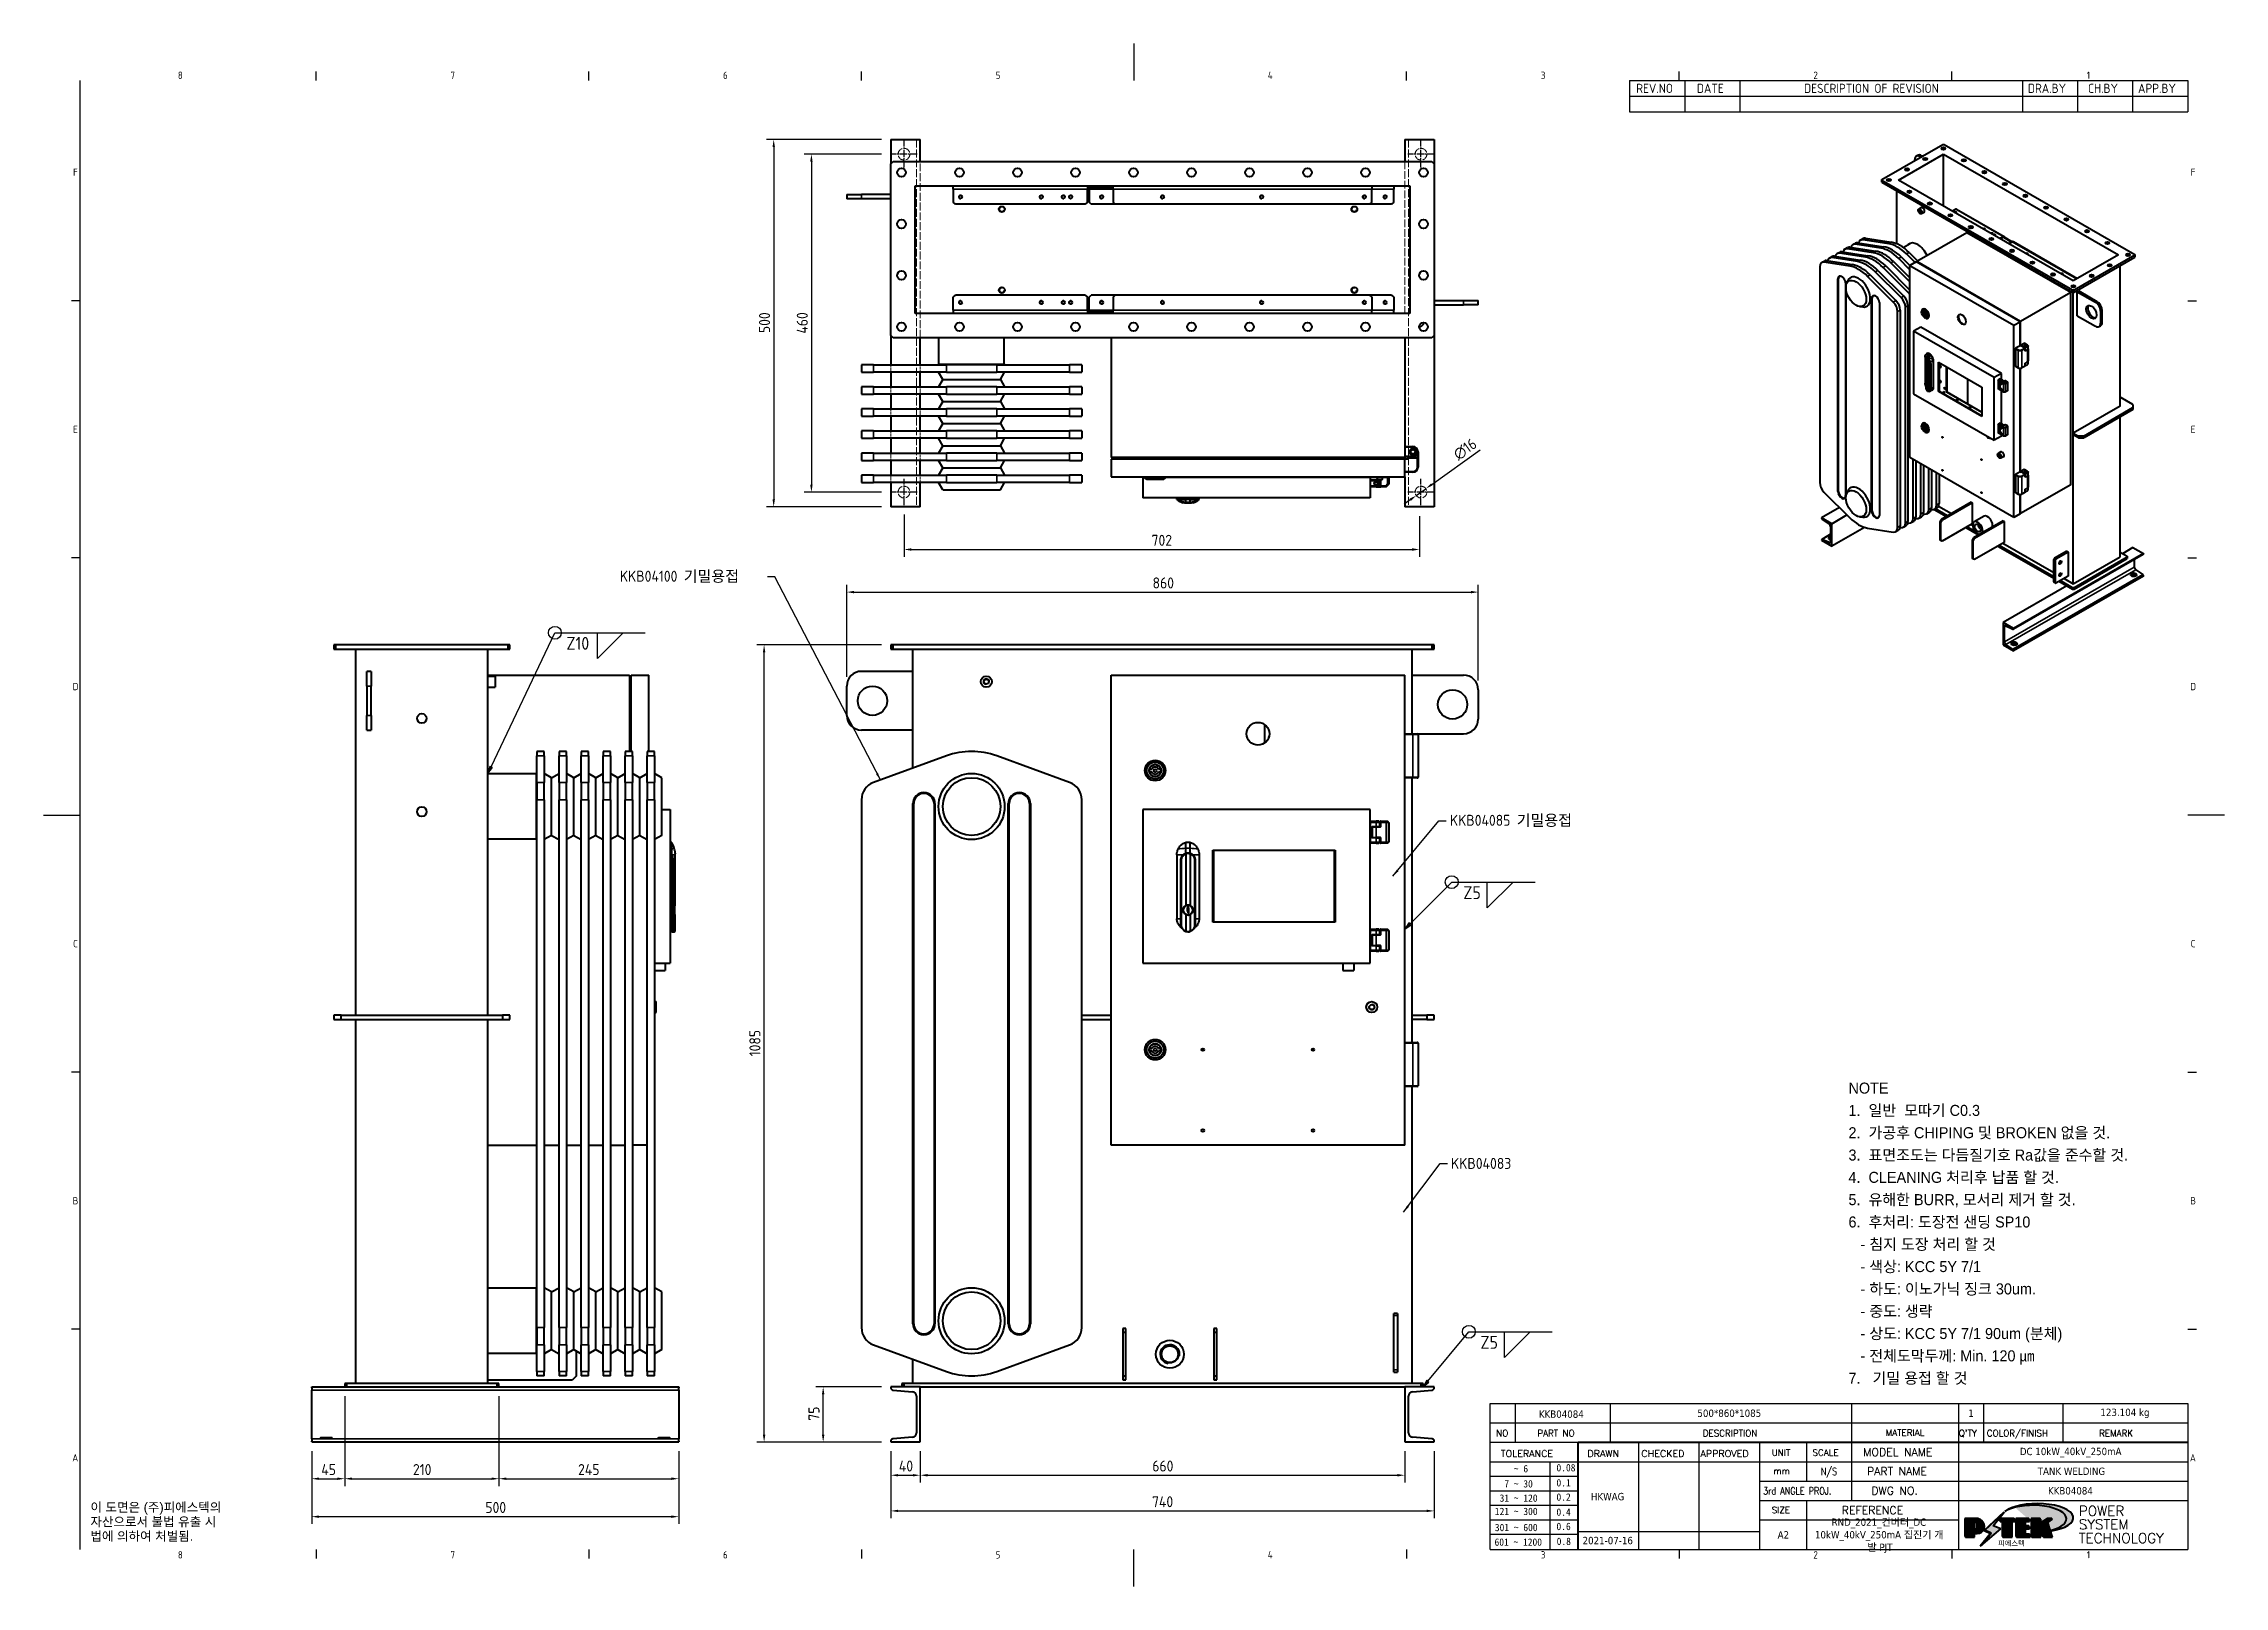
# Model space of a CAD drawing. Header units: millimetres. Extents: x 0 to 2970, y 0 to 2100.
import ezdxf
from ezdxf.enums import TextEntityAlignment as Align

# ---------------------------------------------------------------- set-up
doc = ezdxf.new("R2010")
doc.units = ezdxf.units.MM
doc.header["$LTSCALE"] = 5
doc.linetypes.add('CHAIN', pattern=[0.3543, 0.2362, -0.0295, 0.0591, -0.0295])
doc.linetypes.add('DASHED', pattern=[0.2067, 0.1654, -0.0413])
doc.layers.get('0').update_dxf_attribs({"color": 3, "lineweight": 25})
for name, color, linetype, lineweight in [('가려진 것(ISO)', 2, 'DASHED', 18), ('가시적인 것(ISO)', 3, 'Continuous', 40), ('가시적인 좁은 것(ISO)', 3, 'Continuous', 35), ('경계(ISO)', 7, 'Continuous', 25), ('기호(ISO)', 5, 'Continuous', 25), ('제목(ISO)', 5, 'Continuous', 50), ('중심 표식(ISO)', 1, 'Continuous', 25), ('치수(ISO)', 2, 'Continuous', 25), ('해치(ISO)', 7, 'Continuous', 18)]:
    doc.layers.add(name, color=color, linetype=linetype, lineweight=lineweight)
doc.styles.add('HAN_291', font='')
doc.styles.add('HAN_370', font='', dxfattribs={"width": 2})
doc.styles.add('ISO Proportional', font='arial.ttf')
doc.styles.add('ISO ProportionalPSTEK', font='isocp.shx')
doc.styles.add('RC_284', font='ROMANC.shx')
doc.styles.add('RC_287', font='ROMANC.shx')
doc.styles.add('RC_292', font='ROMANC.shx')
doc.styles.add('ROMANT_294', font='romant.shx')
doc.styles.add('문자 텍스트_PSTEK_POSCO', font='isocp.shx')
doc.styles.add('치수 텍스트_PSTEK_POSCO', font='isocp.shx')
doc.styles.add('텍스트 스타일198', font='tahoma.ttf')
doc.styles.add('텍스트 스타일333', font='ROMANC.shx', dxfattribs={"width": 0.8})
doc.styles.add('표면거칠기 텍스트_PSTEK_POSCO', font='isocp.shx')
doc.styles.get('HAN_291').set_extended_font_data('GulimChe')
doc.styles.get('HAN_370').set_extended_font_data('GulimChe')
doc.dimstyles.new('치수_PSTEK_POSCO', dxfattribs={"dimscale": 5, "dimtxt": 3, "dimasz": 2, "dimexe": 2, "dimexo": 2.5, "dimgap": 1, "dimtad": 1, "dimrnd": 1e-08, "dimdsep": 46, "dimtxsty": '치수 텍스트_PSTEK_POSCO', "dimcen": 0.09, "dimdle": 10, "dimclrd": 7, "dimclre": 7, "dimclrt": 2, "dimadec": 1, "dimazin": 2, "dimtfac": 1, "dimtmove": 0, "dimatfit": 3, "dimfxl": 0, "dimtolj": 1, "dimlwd": -1, "dimlwe": -1, "dimarcsym": 0})
doc.dimstyles.new('치수_PSTEK_POSCO$7', dxfattribs={"dimscale": 5, "dimtxt": 3, "dimasz": 2, "dimexe": 2, "dimexo": 2.5, "dimgap": 1, "dimtad": 1, "dimrnd": 1e-08, "dimdsep": 46, "dimtxsty": '치수 텍스트_PSTEK_POSCO', "dimcen": 0.09, "dimdle": 10, "dimclrd": 7, "dimclre": 7, "dimclrt": 2, "dimadec": 1, "dimazin": 2, "dimtfac": 1, "dimtmove": 0, "dimatfit": 3, "dimfxl": 0, "dimtolj": 1, "dimlwd": -1, "dimlwe": -1, "dimarcsym": 0})

msp = doc.modelspace()

# ---------------------------------------------------------------- texts
at = {"layer": '기호(ISO)', "color": 2, "char_height": 15, "attachment_point": 4, "style": '치수 텍스트_PSTEK_POSCO'}
for s, insert, width in [('{\\fISOCP|b0|i0;\\H15.0000;KKB04100 기밀용접}', (784.834, 1374.235), 195.98333), ('{\\fISOCP|b0|i0;\\H15.0000;KKB04085 기밀용접}', (1915.295, 1041.981), 199.32659), ('{\\fISOCP|b0|i0;\\H15.0000;KKB04083}', (1916.784, 575.716), 100.04768)]:
    msp.add_mtext(s, dxfattribs=dict(at, insert=insert, width=width))
at = {"layer": '기호(ISO)', "color": 2, "insert": (63.775, 87.38), "char_height": 12.5, "width": 196.53052, "attachment_point": 4, "line_spacing_factor": 0.944221, "style": '문자 텍스트_PSTEK_POSCO'}
msp.add_mtext('{\\fArial|b0|i0;\\H12.5000;이 도면은 (주)피에스텍의\\P자산으로서 불법 유출 시 \\P법에 의하여 처벌됨.}', dxfattribs=at)

# ---------------------------------------------------------------- blocks, each defined once
blk = doc.blocks.new('경계 Default Border')
at = {"layer": '경계(ISO)'}
for p, q in [((74.25, 410), (74.25, 412.4)), ((148.5, 410), (148.5, 412.4)), ((222.75, 410), (222.75, 412.4)), ((371.25, 410), (371.25, 412.4)), ((445.5, 410), (445.5, 412.4)), ((519.75, 410), (519.75, 412.4)), ((10, 350), (7.6, 350)), ((584, 350), (586.4, 350)), ((10, 280), (7.6, 280)), ((584, 280), (586.4, 280)), ((10, 140), (7.6, 140)), ((584, 140), (586.4, 140)), ((10, 70), (7.6, 70)), ((584, 70), (586.4, 70)), ((74.25, 10), (74.25, 7.6)), ((148.5, 10), (148.5, 7.6)), ((222.75, 10), (222.75, 7.6)), ((371.25, 10), (371.25, 7.6)), ((445.5, 10), (445.5, 7.6)), ((519.75, 10), (519.75, 7.6))]:
    blk.add_line(p, q, dxfattribs=at)
at = {"layer": '경계(ISO)', "flags": 128}
for points in [[(297, 420), (297, 410)], [(10, 10), (10, 410)], [(0, 210), (10, 210)], [(594, 210), (584, 210)], [(297, 0), (297, 10)]]:
    blk.add_lwpolyline(points, dxfattribs=at)
at = {"layer": '경계(ISO)', "color": 2, "char_height": 2, "attachment_point": 7, "style": '문자 텍스트_PSTEK_POSCO'}
for s, insert in [('8', (36.55, 410.38)), ('7', (110.8, 410.4)), ('6', (185.05, 410.38)), ('5', (259.3, 410.38)), ('4', (333.44, 410.4)), ('3', (407.82, 410.38)), ('2', (482.04, 410.38)), ('1', (556.53, 410.4)), ('F', (8.03, 384)), ('F', (584.83, 384)), ('E', (8.03, 313.98)), ('E', (584.83, 313.98)), ('D', (7.92, 243.98)), ('D', (584.72, 243.98)), ('C', (8.03, 173.98)), ('C', (584.83, 173.98)), ('B', (7.92, 103.98)), ('B', (584.72, 103.98)), ('A', (7.81, 34)), ('A', (584.61, 34)), ('8', (36.55, 7.58)), ('7', (110.8, 7.6)), ('6', (185.05, 7.58)), ('5', (259.3, 7.58)), ('4', (333.44, 7.6)), ('3', (407.82, 7.58)), ('2', (482.04, 7.58)), ('1', (556.53, 7.6))]:
    blk.add_mtext(s, dxfattribs=dict(at, insert=insert))
blk = doc.blocks.new('제목 블록 PSTEK')
h = blk.add_hatch(color=1)
edge = h.paths.add_edge_path(flags=0)
edge.add_line((314.22, 19.61), (314.22, 17))
edge.add_line((314.22, 17), (314.35, 17))
edge.add_arc((314.35, 17.65), 0.651, 270, 360)
edge.add_line((315, 17.65), (315, 18.96))
edge.add_arc((314.35, 18.96), 0.651, 0, 90)
edge.add_line((314.35, 19.61), (314.22, 19.61))
edge = h.paths.add_edge_path()
edge.add_arc((314.98, 18.29), 1.97, 270, 450)
edge.add_line((314.98, 20.26), (311.77, 20.26))
edge.add_line((311.77, 20.26), (311.77, 15.34))
edge.add_line((311.77, 15.34), (314.22, 15.34))
edge.add_line((314.22, 15.34), (314.22, 16.32))
edge.add_line((314.22, 16.32), (314.98, 16.32))
h = blk.add_hatch(color=252)
edge = h.paths.add_edge_path()
edge.add_arc((314.98, 18.29), 1.97, 270, 406.82787)
edge.add_arc((315.16, 18.14), 1.97, -90, 53.56098, ccw=False)
edge.add_line((315.16, 16.17), (314.4, 16.17))
edge.add_line((314.4, 16.17), (314.4, 15.19))
edge.add_line((314.4, 15.19), (311.94, 15.19))
edge.add_line((311.94, 15.19), (311.94, 15.34))
edge.add_line((311.94, 15.34), (314.22, 15.34))
edge.add_line((314.22, 15.34), (314.22, 16.32))
edge.add_line((314.22, 16.32), (314.98, 16.32))
h = blk.add_hatch(color=252)
edge = h.paths.add_edge_path()
edge.add_line((314.4, 19.46), (314.53, 19.46))
edge.add_arc((314.53, 18.81), 0.651, 60.41893, 90, ccw=False)
edge.add_arc((314.35, 18.96), 0.651, 39.96992, 90)
edge.add_line((314.35, 19.61), (314.22, 19.61))
edge.add_line((314.22, 19.61), (314.22, 17))
edge.add_line((314.22, 17), (314.35, 17))
edge.add_arc((314.35, 17.65), 0.651, 270, 274.69308)
edge.add_line((314.4, 17), (314.4, 19.46))
for color, points in [(252, [(317.22, 17.06), (322.03, 21.63), (322.28, 21.94), (317.05, 16.98), (318.75, 16.19), (316, 12.72), (316.34, 13), (318.92, 16.27)]), (5, [(321.62, 17.42), (319.53, 18.25), (322.45, 22.02), (317.22, 17.06), (318.92, 16.27), (316.17, 12.8)]), (1, [(324.48, 19.61), (325.24, 19.61), (325.24, 20.26), (321.23, 20.26), (321.23, 19.61), (321.98, 19.61), (321.98, 15.34), (324.48, 15.34)]), (252, [(321.98, 19.61), (321.4, 19.61), (321.4, 19.46), (321.98, 19.46)]), (252, [(324.66, 19.46), (325.42, 19.46), (325.42, 20.11), (325.24, 20.11), (325.24, 19.61), (324.48, 19.61), (324.48, 15.34), (322.16, 15.34), (322.16, 15.19), (324.66, 15.19)]), (1, [(329.23, 20.26), (325.66, 20.26), (325.66, 15.34), (329.36, 15.34), (329.36, 15.99), (328.11, 15.99), (328.11, 17.56), (329.23, 17.56), (329.23, 18.26), (328.11, 18.26), (328.11, 19.61), (329.23, 19.61)]), (252, [(328.29, 19.46), (329.41, 19.46), (329.41, 20.11), (329.23, 20.11), (329.23, 19.61), (328.11, 19.61), (328.11, 18.26), (328.29, 18.26)]), (252, [(328.29, 17.42), (329.41, 17.42), (329.41, 18.11), (329.23, 18.11), (329.23, 17.56), (328.11, 17.56), (328.11, 15.99), (328.29, 15.99)]), (1, [(332.33, 20.26), (329.86, 20.26), (329.86, 15.34), (332.33, 15.34), (332.33, 17.43), (333.07, 15.34), (335.49, 15.34), (334.25, 19.31), (335.44, 20.26), (334.31, 20.26), (332.33, 19)]), (252, [(332.51, 20.11), (332.33, 20.11), (332.33, 19), (332.51, 19.11)]), (252, [(335.62, 20.11), (335.25, 20.11), (334.25, 19.31), (335.49, 15.34), (333.2, 15.34), (333.25, 15.19), (335.66, 15.19), (334.43, 19.16)]), (252, [(329.54, 15.85), (329.36, 15.85), (329.36, 15.34), (325.83, 15.34), (325.83, 15.19), (329.54, 15.19)]), (252, [(332.51, 16.93), (332.33, 17.43), (332.33, 15.34), (330.04, 15.34), (330.04, 15.19), (332.51, 15.19)])]:
    blk.add_hatch(color=color).paths.add_polyline_path(points)
at = {"layer": '해치(ISO)'}
h = blk.add_hatch(color=140, dxfattribs=at)
edge = h.paths.add_edge_path()
edge.add_ellipse((330.37, 20.16), major_axis=(9.1, 0), ratio=0.40699, start_angle=301.30985, end_angle=507.74369)
edge.add_ellipse((331.53, 20.46), major_axis=(-9.82, 0), ratio=0.39426, start_angle=111.51207, end_angle=334.47025, ccw=False)
edge.add_line((335.14, 16.86), (335.1, 16.99))
at = {"color": 180}
for p, q in [((182.48, 11.79), (182.48, 51.57)), ((182.48, 51.57), (372.48, 51.57)), ((189.27, 51.57), (189.27, 41.01)), ((215.22, 41.01), (215.22, 51.57)), ((280.88, 51.57), (280.88, 41.01)), ((310.09, 51.57), (310.09, 41.01)), ((316.9, 51.57), (316.9, 41.01)), ((338.46, 51.57), (338.46, 41.01)), ((372.48, 51.57), (372.48, 11.79)), ((182.48, 46.29), (372.48, 46.29)), ((182.48, 41.01), (206.45, 41.01)), ((182.48, 35.73), (206.45, 35.73)), ((198.86, 12.03), (198.86, 35.73)), ((206.45, 35.73), (372.48, 35.73)), ((222.94, 11.79), (222.94, 41.01)), ((239.43, 11.79), (239.43, 41.01)), ((255.92, 11.79), (255.92, 41.01)), ((268.69, 41.01), (268.69, 30.45)), ((280.88, 41.01), (280.88, 25.17)), ((310.09, 41.01), (310.09, 11.79)), ((182.48, 31.78), (206.45, 31.78)), ((255.92, 30.45), (372.48, 30.45)), ((182.48, 27.83), (206.45, 27.83)), ((182.48, 23.88), (206.45, 23.88)), ((255.92, 25.17), (372.48, 25.17)), ((268.69, 25.17), (268.69, 11.79)), ((182.48, 19.93), (206.45, 19.93)), ((255.92, 19.89), (310.09, 19.89)), ((182.48, 15.98), (206.45, 15.98)), ((206.45, 16.74), (255.92, 16.74)), ((182.48, 11.79), (372.48, 11.79))]:
    blk.add_line(p, q, dxfattribs=at)
at = {"color": 7, "lineweight": 50}
for p, q in [((206.45, 11.79), (206.45, 41.01)), ((206.45, 41.01), (372.48, 41.01))]:
    blk.add_line(p, q, dxfattribs=at)
at = {"color": 7}
for p, q in [((314.98, 20.26), (311.77, 20.26)), ((311.77, 20.26), (311.77, 15.34)), ((314.98, 20.26), (311.77, 20.26)), ((311.77, 20.26), (311.77, 15.34)), ((314.22, 17), (314.22, 19.61)), ((314.22, 19.61), (314.35, 19.61)), ((314.35, 19.61), (314.22, 19.61)), ((314.22, 19.61), (314.22, 17)), ((314.22, 17), (314.22, 19.61)), ((314.22, 19.61), (314.35, 19.61)), ((314.4, 19.46), (314.53, 19.46)), ((314.4, 17), (314.4, 19.46)), ((315, 18.96), (315, 17.65)), ((315, 18.96), (315, 17.65)), ((322.28, 21.94), (317.05, 16.98)), ((322.45, 22.02), (317.22, 17.06)), ((317.22, 17.06), (322.03, 21.63)), ((319.53, 18.25), (322.45, 22.02)), ((321.62, 17.42), (319.53, 18.25)), ((325.24, 20.26), (321.23, 20.26)), ((321.23, 20.26), (321.23, 19.61)), ((325.24, 20.26), (321.23, 20.26)), ((321.23, 20.26), (321.23, 19.61)), ((321.23, 19.61), (321.98, 19.61)), ((321.23, 19.61), (321.98, 19.61)), ((321.4, 19.61), (321.4, 19.46)), ((321.98, 19.61), (321.4, 19.61)), ((321.4, 19.46), (321.98, 19.46)), ((321.98, 19.61), (321.98, 15.34)), ((321.98, 19.46), (321.98, 19.61)), ((321.98, 19.61), (321.98, 15.34)), ((322.03, 21.63), (322.28, 21.94)), ((324.48, 19.61), (325.24, 19.61)), ((324.48, 15.34), (324.48, 19.61)), ((325.24, 19.61), (324.48, 19.61)), ((324.48, 19.61), (324.48, 15.34)), ((324.48, 19.61), (325.24, 19.61)), ((324.48, 15.34), (324.48, 19.61)), ((324.66, 19.46), (325.42, 19.46)), ((324.66, 15.19), (324.66, 19.46)), ((325.24, 19.61), (325.24, 20.26)), ((325.24, 19.61), (325.24, 20.26)), ((325.42, 20.11), (325.24, 20.11)), ((325.24, 20.11), (325.24, 19.61)), ((325.42, 19.46), (325.42, 20.11)), ((329.23, 20.26), (325.66, 20.26)), ((325.66, 20.26), (325.66, 15.34)), ((325.66, 20.26), (325.66, 15.34)), ((329.23, 20.26), (325.66, 20.26)), ((328.11, 18.26), (328.11, 19.61)), ((328.11, 19.61), (329.23, 19.61)), ((329.23, 19.61), (328.11, 19.61)), ((328.11, 19.61), (328.11, 18.26)), ((328.11, 18.26), (328.11, 19.61)), ((328.11, 19.61), (329.23, 19.61)), ((329.23, 18.26), (328.11, 18.26)), ((328.11, 18.26), (328.29, 18.26)), ((329.23, 18.26), (328.11, 18.26)), ((328.29, 18.26), (328.29, 19.46)), ((328.29, 19.46), (329.41, 19.46)), ((329.23, 19.61), (329.23, 20.26)), ((329.23, 19.61), (329.23, 20.26)), ((329.41, 20.11), (329.23, 20.11)), ((329.23, 20.11), (329.23, 19.61)), ((329.23, 17.56), (329.23, 18.26)), ((329.23, 17.56), (329.23, 18.26)), ((329.41, 18.11), (329.23, 18.11)), ((329.23, 18.11), (329.23, 17.56)), ((329.41, 19.46), (329.41, 20.11)), ((329.41, 17.42), (329.41, 18.11)), ((332.33, 20.26), (329.86, 20.26)), ((329.86, 20.26), (329.86, 15.34)), ((329.86, 20.26), (329.86, 15.34)), ((332.33, 20.26), (329.86, 20.26)), ((334.31, 20.26), (332.33, 19)), ((332.33, 19), (332.33, 20.26)), ((334.31, 20.26), (332.33, 19)), ((332.33, 19), (332.33, 20.26)), ((332.51, 20.11), (332.33, 20.11)), ((332.33, 20.11), (332.33, 19)), ((332.33, 19), (332.51, 19.11)), ((332.51, 19.11), (332.51, 20.11)), ((334.25, 19.31), (335.44, 20.26)), ((334.25, 19.31), (335.44, 20.26)), ((335.25, 20.11), (334.25, 19.31)), ((335.49, 15.34), (334.25, 19.31)), ((334.25, 19.31), (335.49, 15.34)), ((335.49, 15.34), (334.25, 19.31)), ((335.44, 20.26), (334.31, 20.26)), ((335.44, 20.26), (334.31, 20.26)), ((334.43, 19.16), (335.62, 20.11)), ((335.66, 15.19), (334.43, 19.16)), ((335.62, 20.11), (335.25, 20.11)), ((311.77, 15.34), (314.22, 15.34)), ((311.77, 15.34), (314.22, 15.34)), ((314.22, 15.34), (311.94, 15.34)), ((311.94, 15.34), (311.94, 15.19)), ((311.94, 15.19), (314.4, 15.19)), ((314.35, 17), (314.22, 17)), ((314.22, 17), (314.35, 17)), ((314.35, 17), (314.22, 17)), ((314.22, 16.32), (314.98, 16.32)), ((314.22, 15.34), (314.22, 16.32)), ((314.98, 16.32), (314.22, 16.32)), ((314.22, 16.32), (314.22, 15.34)), ((314.22, 16.32), (314.98, 16.32)), ((314.22, 15.34), (314.22, 16.32)), ((314.4, 16.17), (315.16, 16.17)), ((314.4, 15.19), (314.4, 16.17)), ((318.75, 16.19), (316, 12.72)), ((316, 12.72), (316.34, 13)), ((316.17, 12.8), (321.62, 17.42)), ((318.92, 16.27), (316.17, 12.8)), ((316.34, 13), (318.92, 16.27)), ((317.05, 16.98), (318.75, 16.19)), ((318.92, 16.27), (317.22, 17.06)), ((317.22, 17.06), (318.92, 16.27)), ((321.98, 15.34), (324.48, 15.34)), ((321.98, 15.34), (324.48, 15.34)), ((324.48, 15.34), (322.16, 15.34)), ((322.16, 15.34), (322.16, 15.19)), ((322.16, 15.19), (324.66, 15.19)), ((325.66, 15.34), (329.36, 15.34)), ((325.66, 15.34), (329.36, 15.34)), ((329.36, 15.34), (325.83, 15.34)), ((325.83, 15.34), (325.83, 15.19)), ((325.83, 15.19), (329.54, 15.19)), ((328.11, 17.56), (329.23, 17.56)), ((328.11, 15.99), (328.11, 17.56)), ((329.23, 17.56), (328.11, 17.56)), ((328.11, 17.56), (328.11, 15.99)), ((328.11, 17.56), (329.23, 17.56)), ((328.11, 15.99), (328.11, 17.56)), ((329.36, 15.99), (328.11, 15.99)), ((328.11, 15.99), (328.29, 15.99)), ((329.36, 15.99), (328.11, 15.99)), ((328.29, 15.99), (328.29, 17.42)), ((328.29, 17.42), (329.41, 17.42)), ((329.36, 15.34), (329.36, 15.99)), ((329.36, 15.34), (329.36, 15.99)), ((329.54, 15.85), (329.36, 15.85)), ((329.36, 15.85), (329.36, 15.34)), ((329.54, 15.19), (329.54, 15.85)), ((329.86, 15.34), (332.33, 15.34)), ((329.86, 15.34), (332.33, 15.34)), ((332.33, 15.34), (330.04, 15.34)), ((330.04, 15.34), (330.04, 15.19)), ((330.04, 15.19), (332.51, 15.19)), ((332.33, 17.43), (333.07, 15.34)), ((332.33, 15.34), (332.33, 17.43)), ((332.51, 16.93), (332.33, 17.43)), ((332.33, 17.43), (332.33, 15.34)), ((332.33, 17.43), (333.07, 15.34)), ((332.33, 15.34), (332.33, 17.43)), ((332.51, 15.19), (332.51, 16.93)), ((333.07, 15.34), (335.49, 15.34)), ((333.07, 15.34), (335.49, 15.34)), ((335.49, 15.34), (333.2, 15.34)), ((333.2, 15.34), (333.25, 15.19)), ((333.25, 15.19), (335.66, 15.19)), ((345.04, 17.5), (344.99, 17.69))]:
    blk.add_line(p, q, dxfattribs=at)
at = {"color": 1}
for p, q in [((314.98, 20.26), (311.77, 20.26)), ((311.77, 20.26), (311.77, 15.34)), ((314.22, 17), (314.22, 19.61)), ((314.22, 19.61), (314.35, 19.61)), ((315, 18.96), (315, 17.65)), ((325.24, 20.26), (321.23, 20.26)), ((321.23, 20.26), (321.23, 19.61)), ((321.23, 19.61), (321.98, 19.61)), ((321.98, 19.61), (321.98, 15.34)), ((324.48, 19.61), (325.24, 19.61)), ((324.48, 15.34), (324.48, 19.61)), ((325.24, 19.61), (325.24, 20.26)), ((329.23, 20.26), (325.66, 20.26)), ((325.66, 20.26), (325.66, 15.34)), ((328.11, 18.26), (328.11, 19.61)), ((328.11, 19.61), (329.23, 19.61)), ((329.23, 18.26), (328.11, 18.26)), ((329.23, 19.61), (329.23, 20.26)), ((329.23, 17.56), (329.23, 18.26)), ((332.33, 20.26), (329.86, 20.26)), ((329.86, 20.26), (329.86, 15.34)), ((334.31, 20.26), (332.33, 19)), ((332.33, 19), (332.33, 20.26)), ((334.25, 19.31), (335.44, 20.26)), ((335.49, 15.34), (334.25, 19.31)), ((335.44, 20.26), (334.31, 20.26)), ((311.77, 15.34), (314.22, 15.34)), ((314.35, 17), (314.22, 17)), ((314.22, 16.32), (314.98, 16.32)), ((314.22, 15.34), (314.22, 16.32)), ((321.98, 15.34), (324.48, 15.34)), ((325.66, 15.34), (329.36, 15.34)), ((328.11, 17.56), (329.23, 17.56)), ((328.11, 15.99), (328.11, 17.56)), ((329.36, 15.99), (328.11, 15.99)), ((329.36, 15.34), (329.36, 15.99)), ((329.86, 15.34), (332.33, 15.34)), ((332.33, 17.43), (333.07, 15.34)), ((332.33, 15.34), (332.33, 17.43)), ((333.07, 15.34), (335.49, 15.34))]:
    blk.add_line(p, q, dxfattribs=at)
at = {"color": 5}
for p, q in [((322.45, 22.02), (317.22, 17.06)), ((319.53, 18.25), (322.45, 22.02)), ((321.62, 17.42), (319.53, 18.25)), ((316.17, 12.8), (321.62, 17.42)), ((318.92, 16.27), (316.17, 12.8)), ((317.22, 17.06), (318.92, 16.27))]:
    blk.add_line(p, q, dxfattribs=at)
at = {"color": 7}
for centre, radius, start, end in [((314.35, 18.96), 0.651, 0, 90), ((314.35, 18.96), 0.651, 39.96992, 90), ((314.35, 18.96), 0.651, 0, 90), ((314.53, 18.81), 0.651, 60.41893, 90), ((314.98, 18.29), 1.97, 270, 90), ((314.98, 18.29), 1.97, 270, 90), ((314.98, 18.29), 1.97, 270, 46.82787), ((315.16, 18.14), 1.97, 270, 53.56098), ((314.35, 17.65), 0.651, 270, 0), ((314.35, 17.65), 0.651, 270, 0), ((314.35, 17.65), 0.651, 270, 274.69308)]:
    blk.add_arc(centre, radius, start, end, dxfattribs=at)
at = {"color": 1}
for centre, radius, start, end in [((314.35, 18.96), 0.651, 0, 90), ((314.98, 18.29), 1.97, 270, 90), ((314.35, 17.65), 0.651, 270, 0)]:
    blk.add_arc(centre, radius, start, end, dxfattribs=at)
at = {"layer": '제목(ISO)', "lineweight": 18}
blk.add_line((182.48, 35.73), (182.48, 11.79), dxfattribs=at)
at = {"layer": '제목(ISO)'}
for p, q in [((314.98, 20.26), (311.77, 20.26)), ((311.77, 20.26), (311.77, 15.34)), ((314.22, 17), (314.22, 19.61)), ((314.22, 19.61), (314.35, 19.61)), ((314.35, 19.61), (314.22, 19.61)), ((314.22, 19.61), (314.22, 17)), ((314.4, 19.46), (314.53, 19.46)), ((314.4, 17), (314.4, 19.46)), ((315, 18.96), (315, 17.65)), ((322.28, 21.94), (317.05, 16.98)), ((322.45, 22.02), (317.22, 17.06)), ((317.22, 17.06), (322.03, 21.63)), ((319.53, 18.25), (322.45, 22.02)), ((321.62, 17.42), (319.53, 18.25)), ((325.24, 20.26), (321.23, 20.26)), ((321.23, 20.26), (321.23, 19.61)), ((321.23, 19.61), (321.98, 19.61)), ((321.98, 19.61), (321.4, 19.61)), ((321.4, 19.61), (321.4, 19.46)), ((321.4, 19.46), (321.98, 19.46)), ((321.98, 19.61), (321.98, 15.34)), ((321.98, 19.46), (321.98, 19.61)), ((322.03, 21.63), (322.28, 21.94)), ((324.48, 19.61), (325.24, 19.61)), ((324.48, 15.34), (324.48, 19.61)), ((325.24, 19.61), (324.48, 19.61)), ((324.48, 19.61), (324.48, 15.34)), ((324.66, 19.46), (325.42, 19.46)), ((324.66, 15.19), (324.66, 19.46)), ((325.24, 19.61), (325.24, 20.26)), ((325.42, 20.11), (325.24, 20.11)), ((325.24, 20.11), (325.24, 19.61)), ((325.42, 19.46), (325.42, 20.11)), ((329.23, 20.26), (325.66, 20.26)), ((325.66, 20.26), (325.66, 15.34)), ((328.11, 18.26), (328.11, 19.61)), ((328.11, 19.61), (329.23, 19.61)), ((329.23, 19.61), (328.11, 19.61)), ((328.11, 19.61), (328.11, 18.26)), ((329.23, 18.26), (328.11, 18.26)), ((328.11, 18.26), (328.29, 18.26)), ((328.29, 19.46), (329.41, 19.46)), ((328.29, 18.26), (328.29, 19.46)), ((329.23, 19.61), (329.23, 20.26)), ((329.41, 20.11), (329.23, 20.11)), ((329.23, 20.11), (329.23, 19.61)), ((329.23, 17.56), (329.23, 18.26)), ((329.41, 18.11), (329.23, 18.11)), ((329.23, 18.11), (329.23, 17.56)), ((329.41, 19.46), (329.41, 20.11)), ((329.41, 17.42), (329.41, 18.11)), ((332.33, 20.26), (329.86, 20.26)), ((329.86, 20.26), (329.86, 15.34)), ((334.31, 20.26), (332.33, 19)), ((332.33, 19), (332.33, 20.26)), ((332.51, 20.11), (332.33, 20.11)), ((332.33, 20.11), (332.33, 19)), ((332.33, 19), (332.51, 19.11)), ((332.51, 19.11), (332.51, 20.11)), ((334.25, 19.31), (335.44, 20.26)), ((335.25, 20.11), (334.25, 19.31)), ((335.49, 15.34), (334.25, 19.31)), ((334.25, 19.31), (335.49, 15.34)), ((335.44, 20.26), (334.31, 20.26)), ((334.43, 19.16), (335.62, 20.11)), ((335.66, 15.19), (334.43, 19.16)), ((335.62, 20.11), (335.25, 20.11)), ((311.77, 15.34), (314.22, 15.34)), ((314.22, 15.34), (311.94, 15.34)), ((311.94, 15.34), (311.94, 15.19)), ((311.94, 15.19), (314.4, 15.19)), ((314.35, 17), (314.22, 17)), ((314.22, 17), (314.35, 17)), ((314.22, 15.34), (314.22, 16.32)), ((314.22, 16.32), (314.98, 16.32)), ((314.98, 16.32), (314.22, 16.32)), ((314.22, 16.32), (314.22, 15.34)), ((314.4, 15.19), (314.4, 16.17)), ((314.4, 16.17), (315.16, 16.17)), ((318.75, 16.19), (316, 12.72)), ((316, 12.72), (316.34, 13)), ((316.17, 12.8), (321.62, 17.42)), ((318.92, 16.27), (316.17, 12.8)), ((316.34, 13), (318.92, 16.27)), ((317.05, 16.98), (318.75, 16.19)), ((317.22, 17.06), (318.92, 16.27)), ((318.92, 16.27), (317.22, 17.06)), ((321.98, 15.34), (324.48, 15.34)), ((324.48, 15.34), (322.16, 15.34)), ((322.16, 15.34), (322.16, 15.19)), ((322.16, 15.19), (324.66, 15.19)), ((325.66, 15.34), (329.36, 15.34)), ((329.36, 15.34), (325.83, 15.34)), ((325.83, 15.34), (325.83, 15.19)), ((325.83, 15.19), (329.54, 15.19)), ((328.11, 15.99), (328.11, 17.56)), ((328.11, 17.56), (329.23, 17.56)), ((329.23, 17.56), (328.11, 17.56)), ((328.11, 17.56), (328.11, 15.99)), ((329.36, 15.99), (328.11, 15.99)), ((328.11, 15.99), (328.29, 15.99)), ((328.29, 17.42), (329.41, 17.42)), ((328.29, 15.99), (328.29, 17.42)), ((329.36, 15.34), (329.36, 15.99)), ((329.54, 15.85), (329.36, 15.85)), ((329.36, 15.85), (329.36, 15.34)), ((329.54, 15.19), (329.54, 15.85)), ((329.86, 15.34), (332.33, 15.34)), ((332.33, 15.34), (330.04, 15.34)), ((330.04, 15.34), (330.04, 15.19)), ((330.04, 15.19), (332.51, 15.19)), ((332.33, 15.34), (332.33, 17.43)), ((332.33, 17.43), (333.07, 15.34)), ((332.51, 16.93), (332.33, 17.43)), ((332.33, 17.43), (332.33, 15.34)), ((332.51, 15.19), (332.51, 16.93)), ((333.07, 15.34), (335.49, 15.34)), ((335.49, 15.34), (333.2, 15.34)), ((333.2, 15.34), (333.25, 15.19)), ((333.25, 15.19), (335.66, 15.19))]:
    blk.add_line(p, q, dxfattribs=at)
at = {"layer": '제목(ISO)', "color": 4}
blk.add_line((335.14, 16.86), (335.1, 16.99), dxfattribs=at)
at = {"layer": '제목(ISO)'}
for centre, radius, start, end in [((314.35, 18.96), 0.651, 0, 90), ((314.35, 18.96), 0.651, 39.96992, 90), ((314.53, 18.81), 0.651, 60.41893, 90), ((314.98, 18.29), 1.97, 46.82787, 90), ((314.98, 18.29), 1.97, 270, 46.82787), ((314.98, 18.29), 1.97, 270, 46.82787), ((315.16, 18.14), 1.97, 270, 53.56098), ((314.35, 17.65), 0.651, 270, 0), ((314.35, 17.65), 0.651, 270, 274.69308)]:
    blk.add_arc(centre, radius, start, end, dxfattribs=at)
at = {"layer": '제목(ISO)', "color": 4}
for centre, major_axis, ratio, start_param, end_param in [((331.53, 20.46), (9.82, 0), 0.39426, 5.087845, 8.9792), ((330.37, 20.16), (9.1, 0), 0.40699, 5.258849, 8.861799)]:
    blk.add_ellipse(centre, major_axis=major_axis, ratio=ratio, start_param=start_param, end_param=end_param, dxfattribs=at)
at = {"color": 2}
for s, height, style, p in [('NO', 1.742, 'RC_284', (184.14, 42.62)), ('PART NO', 1.742, 'RC_284', (195.34, 42.62)), ('DESCRIPTION', 1.7424, 'RC_284', (240.4, 42.62)), ("Q'TY", 1.742, 'RC_284', (310.14, 42.62)), ('COLOR/FINISH', 1.7424, 'RC_284', (317.77, 42.62)), ('REMARK', 1.742, 'RC_284', (348.35, 42.62)), (' TOLERANCE', 1.9, 'RC_287', (184.09, 37.01)), ('DRAWN', 1.9, 'RC_287', (208.98, 37.01)), ('CHECKED', 1.9, 'RC_287', (223.69, 37.01)), ('APPROVED', 1.9, 'RC_287', (239.78, 37.01)), ('UNIT', 1.742, 'RC_284', (259.17, 37.34)), ('SCALE', 1.742, 'RC_284', (270.29, 37.34)), ('MODEL NAME', 2.178, 'RC_292', (284.1, 37.25)), ('  7 ~ 30', 2, 'HAN_291', (183.77, 28.71)), ('    ~ 6', 2, 'HAN_291', (183.77, 32.82)), ('0.08', 2, 'HAN_291', (200.55, 33.1)), ('0.1', 2, 'HAN_291', (200.55, 28.99)), ('mm', 1.742, 'RC_284', (259.65, 32.35)), ('PART NAME', 2.178, 'RC_292', (285.14, 32.03)), (' 31 ~ 120', 2, 'HAN_291', (183.77, 24.83)), ('0.2', 2, 'HAN_291', (200.55, 25.11)), (' DWG NO.', 2.178, 'RC_292', (284.81, 26.75)), ('301 ~ 600', 2, 'HAN_291', (183.77, 16.83)), ('121 ~ 300', 2, 'HAN_291', (183.77, 21.21)), ('0.4', 2, 'HAN_291', (200.55, 21)), ('0.6', 2, 'HAN_291', (200.55, 17.12)), ('SIZE', 1.742, 'RC_284', (259.17, 21.69)), ('REFERENCE', 2.178, 'RC_292', (278.27, 21.43)), ('601 ~ 1200', 2, 'HAN_291', (183.68, 12.85)), ('0.8', 2, 'HAN_291', (200.61, 13.06))]:
    blk.add_text(s, height=height, dxfattribs=dict(at, style=style)).set_placement(p)
at = {"color": 2, "style": 'RC_284'}
blk.add_text('MATERIAL', height=1.742, dxfattribs=at).set_placement((295.48, 43.65), align=Align.MIDDLE_CENTER)
at = {"color": 7, "style": '텍스트 스타일333', "width": 0.8}
blk.add_text('N/S', height=2, dxfattribs=at).set_placement((274.78, 33.09), align=Align.MIDDLE_CENTER)
at = {"color": 2, "style": '텍스트 스타일333', "width": 0.8}
blk.add_text('3rd ANGLE PROJ.', height=2, dxfattribs=at).set_placement((256.84, 26.76))
at = {"color": 7, "style": 'ROMANT_294'}
for s, p in [('POWER', (342.83, 20.97)), ('SYSTEM', (342.83, 17.33)), ('TECHNOLOGY', (342.83, 13.57))]:
    blk.add_text(s, height=2.7, dxfattribs=at).set_placement(p)
at = {"color": 7, "insert": (320.85, 14.21), "char_height": 1.4, "attachment_point": 1, "line_spacing_factor": 0.332, "style": 'HAN_370'}
blk.add_mtext('\\fHY견고딕|b0|i0;\\H1.4000;피에스텍', dxfattribs=at)
at = {"layer": '제목(ISO)', "color": 7, "style": '텍스트 스타일198'}
for tag, p in [('부품_번호_001', (195.77, 47.68)), ('설명_001', (238.94, 47.92)), ("3._Q'TY_001", (312.71, 47.92)), ('질량\\P3;_001', (348.71, 48.16)), ('1._MODEL_NAME_001', (326.77, 37.52)), ('제목_001', (331.64, 32.12)), ('설계자_001', (209.94, 25.23)), ('부품_번호_001', (334.43, 26.81)), ('프로젝트_001', (275.49, 18.27)), ('작성_날짜_001', (207.66, 13.27)), ('시트_크기_001', (260.79, 14.82)), ('프로젝트_002', (270.95, 14.85)), ('프로젝트_003', (285.25, 11.42))]:
    blk.add_attdef(tag, p, '', height=2, dxfattribs=at)
for tag, p in [('재질', (295.48, 48.93)), ('4._COLOR', (327.68, 48.93)), ('점검자', (231.18, 26.23)), ('엔지니어링_승인자', (247.67, 26.23)), ('점검_날짜', (231.18, 14.27)), ('엔지니어링_승인_날짜', (247.67, 14.27))]:
    blk.add_attdef(tag, text='', height=2, dxfattribs=at).set_placement(p, align=Align.MIDDLE_CENTER)
blk = doc.blocks.new('리비전 내역')
at = {"layer": '기호(ISO)'}
for p, q in [((432, 410), (584, 410)), ((432, 410), (432, 405.72)), ((447, 410), (447, 405.72)), ((462, 410), (462, 405.72)), ((539, 410), (539, 405.72)), ((554, 410), (554, 405.72)), ((569, 410), (569, 405.72)), ((584, 410), (584, 405.72)), ((432, 405.72), (584, 405.72)), ((432, 405.72), (432, 401.44)), ((447, 405.72), (447, 401.44)), ((462, 405.72), (462, 401.44)), ((539, 405.72), (539, 401.44)), ((554, 405.72), (554, 401.44)), ((569, 405.72), (569, 401.44)), ((584, 405.72), (584, 401.44)), ((432, 401.44), (584, 401.44))]:
    blk.add_line(p, q, dxfattribs=at)
at = {"layer": '기호(ISO)', "color": 2, "char_height": 2.5, "attachment_point": 7, "style": 'ISO ProportionalPSTEK'}
for s, insert in [('REV.NO', (433.79, 406.58)), ('DATE', (450.31, 406.58)), ('DESCRIPTION OF REVISION', (479.51, 406.58)), ('DRA.BY', (540.48, 406.58)), ('CH.BY', (556.86, 406.58)), ('APP.BY', (570.48, 406.58))]:
    blk.add_mtext(s, dxfattribs=dict(at, insert=insert))
blk = doc.blocks.new('용접 기호 식별자1')
at = {"layer": '기호(ISO)', "color": 7}
for p, q in [((372.18, 180.36), (383.55, 191.73)), ((383.55, 191.73), (406.24, 191.73)), ((371.9, 180.64), (370.77, 178.94)), ((372.18, 180.36), (370.77, 178.94)), ((370.77, 178.94), (372.46, 180.08)), ((372.46, 180.08), (371.9, 180.64))]:
    blk.add_line(p, q, dxfattribs=at)
at = {"layer": '기호(ISO)'}
for p, q in [((393.24, 191.73), (400.24, 191.73)), ((400.24, 191.73), (393.24, 184.73)), ((393.24, 184.73), (393.24, 191.73))]:
    blk.add_line(p, q, dxfattribs=at)
at = {"layer": '기호(ISO)', "color": 7, "flags": 128}
blk.add_lwpolyline([(371.9, 180.64), (370.77, 178.94)], dxfattribs=at)
at = {"layer": '기호(ISO)'}
blk.add_circle((383.55, 191.73), 1.75, dxfattribs=at)
at = {"layer": '기호(ISO)', "color": 7}
blk.add_solid([(371.9, 180.64), (370.77, 178.94), (372.46, 180.08), (371.9, 180.64)], dxfattribs=at)
at = {"layer": '기호(ISO)', "color": 7, "insert": (386.7, 187.1), "char_height": 3.5, "attachment_point": 7, "style": '표면거칠기 텍스트_PSTEK_POSCO'}
blk.add_mtext('Z5', dxfattribs=at)
blk = doc.blocks.new('용접 기호 식별자2')
at = {"layer": '기호(ISO)', "color": 7}
for p, q in [((121.88, 223.07), (139.26, 259.61)), ((139.26, 259.61), (163.89, 259.61)), ((121.52, 223.24), (121.02, 221.26)), ((121.88, 223.07), (121.02, 221.26)), ((121.02, 221.26), (122.24, 222.9)), ((122.24, 222.9), (121.52, 223.24))]:
    blk.add_line(p, q, dxfattribs=at)
at = {"layer": '기호(ISO)'}
for p, q in [((150.89, 259.61), (157.89, 259.61)), ((157.89, 259.61), (150.89, 252.61)), ((150.89, 252.61), (150.89, 259.61))]:
    blk.add_line(p, q, dxfattribs=at)
at = {"layer": '기호(ISO)', "color": 7, "flags": 128}
blk.add_lwpolyline([(121.52, 223.24), (121.02, 221.26)], dxfattribs=at)
at = {"layer": '기호(ISO)'}
blk.add_circle((139.26, 259.61), 1.75, dxfattribs=at)
at = {"layer": '기호(ISO)', "color": 7}
blk.add_solid([(121.52, 223.24), (121.02, 221.26), (122.24, 222.9), (121.52, 223.24)], dxfattribs=at)
at = {"layer": '기호(ISO)', "color": 7, "insert": (142.4, 254.99), "char_height": 3.5, "attachment_point": 7, "style": '표면거칠기 텍스트_PSTEK_POSCO'}
blk.add_mtext('Z10', dxfattribs=at)
blk = doc.blocks.new('*D24')
at = {"layer": 'Defpoints', "color": 0}
for p in [(1153.8, 1969.5), (994.3, 1469.5), (1153.8, 1469.5)]:
    blk.add_point(p, dxfattribs=at)
at = {"layer": '치수(ISO)', "color": 7}
for p, q in [((1141.3, 1969.5), (984.3, 1969.5)), ((994.3, 1959.5), (994.3, 1479.5)), ((1141.3, 1469.5), (984.3, 1469.5))]:
    blk.add_line(p, q, dxfattribs=at)
for points in [[(992.7, 1959.5), (996, 1959.5), (994.3, 1969.5)], [(992.7, 1479.5), (996, 1479.5), (994.3, 1469.5)]]:
    blk.add_solid(points, dxfattribs=at)
at = {"layer": '치수(ISO)', "color": 2, "insert": (981.8, 1706), "char_height": 15, "attachment_point": 4, "rotation": 90, "style": '치수 텍스트_PSTEK_POSCO'}
blk.add_mtext('\\A1;500', dxfattribs=at)
blk = doc.blocks.new('*D25')
at = {"layer": 'Defpoints', "color": 0}
for p in [(1153.8, 1949.5), (1045.7, 1489.5), (1153.8, 1489.5)]:
    blk.add_point(p, dxfattribs=at)
at = {"layer": '치수(ISO)', "color": 7}
for p, q in [((1141.3, 1949.5), (1035.7, 1949.5)), ((1045.7, 1939.5), (1045.7, 1499.5)), ((1141.3, 1489.5), (1035.7, 1489.5))]:
    blk.add_line(p, q, dxfattribs=at)
for points in [[(1044, 1939.5), (1047.3, 1939.5), (1045.7, 1949.5)], [(1044, 1499.5), (1047.3, 1499.5), (1045.7, 1489.5)]]:
    blk.add_solid(points, dxfattribs=at)
at = {"layer": '치수(ISO)', "color": 2, "insert": (1033.2, 1705.3), "char_height": 15, "attachment_point": 4, "rotation": 90, "style": '치수 텍스트_PSTEK_POSCO'}
blk.add_mtext('\\A1;460', dxfattribs=at)
blk = doc.blocks.new('*D26')
at = {"layer": 'Defpoints', "color": 0}
for p in [(1193.8, 196.5), (1853.8, 196.5), (1853.8, 151.3)]:
    blk.add_point(p, dxfattribs=at)
at = {"layer": '치수(ISO)', "color": 7}
for p, q in [((1193.8, 184), (1193.8, 141.3)), ((1853.8, 184), (1853.8, 141.3)), ((1203.8, 151.3), (1843.8, 151.3))]:
    blk.add_line(p, q, dxfattribs=at)
for points in [[(1203.8, 152.9), (1203.8, 149.6), (1193.8, 151.3)], [(1843.8, 152.9), (1843.8, 149.6), (1853.8, 151.3)]]:
    blk.add_solid(points, dxfattribs=at)
at = {"layer": '치수(ISO)', "color": 2, "insert": (1509.9, 163.8), "char_height": 15, "attachment_point": 4, "style": '치수 텍스트_PSTEK_POSCO'}
blk.add_mtext('\\A1;660', dxfattribs=at)
blk = doc.blocks.new('*D27')
at = {"layer": 'Defpoints', "color": 0}
for p in [(1153.8, 196.5), (1193.8, 196.5), (1193.8, 151.3)]:
    blk.add_point(p, dxfattribs=at)
at = {"layer": '치수(ISO)', "color": 7}
for p, q in [((1153.8, 184), (1153.8, 141.3)), ((1193.8, 184), (1193.8, 141.3)), ((1163.8, 151.3), (1183.8, 151.3))]:
    blk.add_line(p, q, dxfattribs=at)
for points in [[(1163.8, 152.9), (1163.8, 149.6), (1153.8, 151.3)], [(1183.8, 152.9), (1183.8, 149.6), (1193.8, 151.3)]]:
    blk.add_solid(points, dxfattribs=at)
at = {"layer": '치수(ISO)', "color": 2, "insert": (1164.8, 163.8), "char_height": 15, "attachment_point": 4, "style": '치수 텍스트_PSTEK_POSCO'}
blk.add_mtext('\\A1;40', dxfattribs=at)
blk = doc.blocks.new('*D28')
at = {"layer": 'Defpoints', "color": 0}
for p in [(1061.7, 271.5), (1153.8, 271.5), (1153.8, 196.5)]:
    blk.add_point(p, dxfattribs=at)
at = {"layer": '치수(ISO)', "color": 7}
for p, q in [((1141.3, 271.5), (1051.7, 271.5)), ((1061.7, 206.5), (1061.7, 261.5)), ((1141.3, 196.5), (1051.7, 196.5))]:
    blk.add_line(p, q, dxfattribs=at)
for points in [[(1060, 261.5), (1063.3, 261.5), (1061.7, 271.5)], [(1060, 206.5), (1063.3, 206.5), (1061.7, 196.5)]]:
    blk.add_solid(points, dxfattribs=at)
at = {"layer": '치수(ISO)', "color": 2, "insert": (1049.2, 225.5), "char_height": 15, "attachment_point": 4, "rotation": 90, "style": '치수 텍스트_PSTEK_POSCO'}
blk.add_mtext('\\A1;75', dxfattribs=at)
blk = doc.blocks.new('*D29')
at = {"layer": 'Defpoints', "color": 0}
for p in [(981.2, 1281.5), (1153.8, 1281.5), (1153.8, 196.5)]:
    blk.add_point(p, dxfattribs=at)
at = {"layer": '치수(ISO)', "color": 7}
for p, q in [((1141.3, 1281.5), (971.2, 1281.5)), ((981.2, 206.5), (981.2, 1271.5)), ((1141.3, 196.5), (971.2, 196.5))]:
    blk.add_line(p, q, dxfattribs=at)
for points in [[(979.6, 1271.5), (982.9, 1271.5), (981.2, 1281.5)], [(979.6, 206.5), (982.9, 206.5), (981.2, 196.5)]]:
    blk.add_solid(points, dxfattribs=at)
at = {"layer": '치수(ISO)', "color": 2, "insert": (968.7, 721.5), "char_height": 15, "attachment_point": 4, "rotation": 90, "style": '치수 텍스트_PSTEK_POSCO'}
blk.add_mtext('\\A1;1085', dxfattribs=at)
blk = doc.blocks.new('*D30')
at = {"layer": 'Defpoints', "color": 0}
for p in [(410.1, 271.5), (365.1, 196.5), (410.1, 146.5)]:
    blk.add_point(p, dxfattribs=at)
at = {"layer": '치수(ISO)', "color": 7}
for p, q in [((410.1, 259), (410.1, 136.5)), ((365.1, 184), (365.1, 136.5)), ((375.1, 146.5), (400.1, 146.5))]:
    blk.add_line(p, q, dxfattribs=at)
for points in [[(375.1, 148.2), (375.1, 144.9), (365.1, 146.5)], [(400.1, 148.2), (400.1, 144.9), (410.1, 146.5)]]:
    blk.add_solid(points, dxfattribs=at)
at = {"layer": '치수(ISO)', "color": 2, "insert": (378.2, 159), "char_height": 15, "attachment_point": 4, "style": '치수 텍스트_PSTEK_POSCO'}
blk.add_mtext('\\A1;45', dxfattribs=at)
blk = doc.blocks.new('*D31')
at = {"layer": 'Defpoints', "color": 0}
for p in [(410.1, 271.5), (620.1, 271.5), (620.1, 146.5)]:
    blk.add_point(p, dxfattribs=at)
at = {"layer": '치수(ISO)', "color": 7}
for p, q in [((410.1, 259), (410.1, 136.5)), ((620.1, 259), (620.1, 136.5)), ((420.1, 146.5), (610.1, 146.5))]:
    blk.add_line(p, q, dxfattribs=at)
for points in [[(420.1, 148.2), (420.1, 144.9), (410.1, 146.5)], [(610.1, 148.2), (610.1, 144.9), (620.1, 146.5)]]:
    blk.add_solid(points, dxfattribs=at)
at = {"layer": '치수(ISO)', "color": 2, "insert": (503, 159), "char_height": 15, "attachment_point": 4, "style": '치수 텍스트_PSTEK_POSCO'}
blk.add_mtext('\\A1;210', dxfattribs=at)
blk = doc.blocks.new('*D32')
at = {"layer": 'Defpoints', "color": 0}
for p in [(620.1, 271.5), (865.1, 196.5), (865.1, 146.5)]:
    blk.add_point(p, dxfattribs=at)
at = {"layer": '치수(ISO)', "color": 7}
for p, q in [((620.1, 259), (620.1, 136.5)), ((865.1, 184), (865.1, 136.5)), ((630.1, 146.5), (855.1, 146.5))]:
    blk.add_line(p, q, dxfattribs=at)
for points in [[(630.1, 148.2), (630.1, 144.9), (620.1, 146.5)], [(855.1, 148.2), (855.1, 144.9), (865.1, 146.5)]]:
    blk.add_solid(points, dxfattribs=at)
at = {"layer": '치수(ISO)', "color": 2, "insert": (727.9, 159), "char_height": 15, "attachment_point": 4, "style": '치수 텍스트_PSTEK_POSCO'}
blk.add_mtext('\\A1;245', dxfattribs=at)
blk = doc.blocks.new('*D33')
at = {"layer": 'Defpoints', "color": 0}
for p in [(365.1, 196.5), (865.1, 196.5), (865.1, 94.9)]:
    blk.add_point(p, dxfattribs=at)
at = {"layer": '치수(ISO)', "color": 7}
for p, q in [((365.1, 184), (365.1, 84.9)), ((865.1, 184), (865.1, 84.9)), ((375.1, 94.9), (855.1, 94.9))]:
    blk.add_line(p, q, dxfattribs=at)
for points in [[(375.1, 96.5), (375.1, 93.2), (365.1, 94.9)], [(855.1, 96.5), (855.1, 93.2), (865.1, 94.9)]]:
    blk.add_solid(points, dxfattribs=at)
at = {"layer": '치수(ISO)', "color": 2, "insert": (601.6, 107.4), "char_height": 15, "attachment_point": 4, "style": '치수 텍스트_PSTEK_POSCO'}
blk.add_mtext('\\A1;500', dxfattribs=at)
blk = doc.blocks.new('*D34')
at = {"layer": 'Defpoints', "color": 0}
for p in [(1171.8, 1471.5), (1873.8, 1469.5), (1873.8, 1411.4)]:
    blk.add_point(p, dxfattribs=at)
at = {"layer": '치수(ISO)', "color": 7}
for p, q in [((1171.8, 1459), (1171.8, 1401.4)), ((1873.8, 1457), (1873.8, 1401.4)), ((1181.8, 1411.4), (1863.8, 1411.4))]:
    blk.add_line(p, q, dxfattribs=at)
for points in [[(1181.8, 1413.1), (1181.8, 1409.7), (1171.8, 1411.4)], [(1863.8, 1413.1), (1863.8, 1409.7), (1873.8, 1411.4)]]:
    blk.add_solid(points, dxfattribs=at)
at = {"layer": '치수(ISO)', "color": 2, "insert": (1508.9, 1423.9), "char_height": 15, "attachment_point": 4, "style": '치수 텍스트_PSTEK_POSCO'}
blk.add_mtext('\\A1;702', dxfattribs=at)
blk = doc.blocks.new('*D35')
at = {"layer": 'Defpoints', "color": 0}
for p in [(1882.3, 1494.2), (1869.3, 1484.9)]:
    blk.add_point(p, dxfattribs=at)
at = {"layer": '치수(ISO)', "color": 7}
for p, q in [((1890.5, 1500), (1956.5, 1547.1)), ((1869.3, 1484.9), (1882.3, 1494.2)), ((1861.2, 1479.1), (1853, 1473.3))]:
    blk.add_line(p, q, dxfattribs=at)
for points in [[(1889.5, 1501.4), (1891.4, 1498.6), (1882.3, 1494.2)], [(1860.2, 1480.4), (1862.2, 1477.7), (1869.3, 1484.9)]]:
    blk.add_solid(points, dxfattribs=at)
at = {"layer": '치수(ISO)', "color": 2, "insert": (1922.6, 1538.3), "char_height": 15, "attachment_point": 4, "rotation": 35.5406, "style": '치수 텍스트_PSTEK_POSCO'}
blk.add_mtext('\\A1;∅16', dxfattribs=at)
blk = doc.blocks.new('주석-판금')
at = {"layer": '기호(ISO)', "color": 2, "insert": (-40.78, 41.11), "char_height": 3, "width": 116.6778, "attachment_point": 1, "line_spacing_factor": 1.214607, "style": 'ISO Proportional'}
blk.add_mtext('\\f굴림|b0|i0;\\H3.0000;NOTE\\P1.  일반  모따기 C0.3\\P2.  가공후 CHIPING 및 BROKEN 없을 것.\\P3.  표면조도는 다듬질기호 Ra값을 준수할 것.\\P4.  CLEANING 처리후 납품 할 것.\\P5.  유해한 BURR, 모서리 제거 할 것.\\P6.  후처리: 도장전 샌딩 SP10\\P   - 침지 도장 처리 할 것\\P   - 색상:\\f굴림|b0|i0;\\H3.0000; KCC 5Y 7/1\\P\\f굴림|b0|i0;\\H3.0000;   - 하도: 이노가닉 징크 30um.\\P   - 중도: 생략\\P   - 상도: KCC 5Y 7/1 90um (분체)\\P   - 전체도막두께: Min. 120 ㎛ \\P7.   기밀 용접 할 것', dxfattribs=at)
blk = doc.blocks.new('*D36')
at = {"layer": 'Defpoints', "color": 0}
for p in [(1153.8, 196.5), (1893.8, 196.5), (1893.8, 102.7)]:
    blk.add_point(p, dxfattribs=at)
at = {"layer": '치수(ISO)', "color": 7}
for p, q in [((1153.8, 184), (1153.8, 92.7)), ((1893.8, 184), (1893.8, 92.7)), ((1163.8, 102.7), (1883.8, 102.7))]:
    blk.add_line(p, q, dxfattribs=at)
for points in [[(1163.8, 104.4), (1163.8, 101.1), (1153.8, 102.7)], [(1883.8, 104.4), (1883.8, 101.1), (1893.8, 102.7)]]:
    blk.add_solid(points, dxfattribs=at)
at = {"layer": '치수(ISO)', "color": 2, "insert": (1509.6, 115.2), "char_height": 15, "attachment_point": 4, "style": '치수 텍스트_PSTEK_POSCO'}
blk.add_mtext('\\A1;740', dxfattribs=at)
blk = doc.blocks.new('*D37')
at = {"layer": 'Defpoints', "color": 0}
for p in [(1953.8, 1353.4), (1093.8, 1225.5), (1953.8, 1220.5)]:
    blk.add_point(p, dxfattribs=at)
at = {"layer": '치수(ISO)', "color": 7}
for p, q in [((1093.8, 1238), (1093.8, 1363.4)), ((1103.8, 1353.4), (1943.8, 1353.4)), ((1953.8, 1233), (1953.8, 1363.4))]:
    blk.add_line(p, q, dxfattribs=at)
for points in [[(1103.8, 1355.1), (1103.8, 1351.7), (1093.8, 1353.4)], [(1943.8, 1355.1), (1943.8, 1351.7), (1953.8, 1353.4)]]:
    blk.add_solid(points, dxfattribs=at)
at = {"layer": '치수(ISO)', "color": 2, "insert": (1510.3, 1365.9), "char_height": 15, "attachment_point": 4, "style": '치수 텍스트_PSTEK_POSCO'}
blk.add_mtext('\\A1;860', dxfattribs=at)
blk = doc.blocks.new('용접 기호 식별자3')
at = {"layer": '기호(ISO)', "color": 7}
for p, q in [((377.04, 55.84), (388.22, 69.31)), ((388.22, 69.31), (410.91, 69.31)), ((376.74, 56.1), (375.77, 54.3)), ((377.04, 55.84), (375.77, 54.3)), ((375.77, 54.3), (377.35, 55.59)), ((377.35, 55.59), (376.74, 56.1))]:
    blk.add_line(p, q, dxfattribs=at)
at = {"layer": '기호(ISO)'}
for p, q in [((397.91, 69.31), (404.91, 69.31)), ((404.91, 69.31), (397.91, 62.31)), ((397.91, 62.31), (397.91, 69.31))]:
    blk.add_line(p, q, dxfattribs=at)
at = {"layer": '기호(ISO)', "color": 7, "flags": 128}
blk.add_lwpolyline([(376.74, 56.1), (375.77, 54.3)], dxfattribs=at)
at = {"layer": '기호(ISO)'}
blk.add_circle((388.22, 69.31), 1.75, dxfattribs=at)
at = {"layer": '기호(ISO)', "color": 7}
blk.add_solid([(376.74, 56.1), (375.77, 54.3), (377.35, 55.59), (376.74, 56.1)], dxfattribs=at)
at = {"layer": '기호(ISO)', "color": 7, "insert": (391.37, 64.68), "char_height": 3.5, "attachment_point": 7, "style": '표면거칠기 텍스트_PSTEK_POSCO'}
blk.add_mtext('Z5', dxfattribs=at)

# ---------------------------------------------------------------- dimensions: what is measured, and where the dimension line sits
at = {"layer": '치수(ISO)', "color": 7}
for base, p1, p2, angle, picture, middle in [((994.336, 1469.532), (1153.832, 1969.532), (1153.832, 1469.532), 90, '*D24', (994.336, 1719.532)), ((1045.669, 1489.532), (1153.832, 1949.532), (1153.832, 1489.532), 90, '*D25', (1045.669, 1719.532)), ((1953.832, 1353.41), (1093.832, 1225.523), (1953.832, 1220.523), 180, '*D37', (1523.832, 1353.41)), ((981.244, 1281.523), (1153.832, 196.523), (1153.832, 1281.523), 270, '*D29', (981.244, 739.023)), ((410.106, 146.523), (365.106, 196.523), (410.106, 271.523), 180, '*D30', (387.556, 146.523)), ((620.106, 146.523), (410.106, 271.523), (620.106, 271.523), 180, '*D31', (515.156, 146.523)), ((865.106, 146.523), (620.106, 271.523), (865.106, 196.523), 180, '*D32', (742.656, 146.523)), ((1061.65, 271.523), (1153.832, 196.523), (1153.832, 271.523), 270, '*D28', (1061.65, 234.023)), ((865.106, 94.871), (365.106, 196.523), (865.106, 196.523), 180, '*D33', (615.106, 94.871)), ((1193.832, 151.261), (1153.832, 196.523), (1193.832, 196.523), 180, '*D27', (1173.832, 151.261)), ((1893.832, 102.729), (1153.832, 196.523), (1893.832, 196.523), 180, '*D36', (1523.832, 102.729))]:
    dim = msp.add_linear_dim(base=base, p1=p1, p2=p2, angle=angle, dimstyle='치수_PSTEK_POSCO', override={"dimdec": 2, "dimtp": 0, "dimtm": 0, "dimtdec": 2, "dimtofl": 0, "dimatfit": 1}, dxfattribs=at)
    dim.commit()
    dim.dimension.update_dxf_attribs({"geometry": picture, "text_midpoint": middle, "dimtype": 160})
dim = msp.add_diameter_dim_2p(p1=(1869.323, 1484.882), p2=(1882.342, 1494.182), dimstyle='치수_PSTEK_POSCO', override={"dimdec": 2, "dimlfac": 1, "dimtp": 0, "dimtm": 0, "dimtdec": 2, "dimatfit": 2}, dxfattribs=at)
dim.commit()
dim.dimension.update_dxf_attribs({"geometry": '*D35', "text_midpoint": (1941.127, 1536.176), "dimtype": 163})
for base, p1, p2, picture, middle in [((1873.832, 1411.384), (1171.832, 1471.532), (1873.832, 1469.532), '*D34', (1522.832, 1411.384)), ((1853.832, 151.261), (1193.832, 196.523), (1853.832, 196.523), '*D26', (1523.832, 151.261))]:
    dim = msp.add_linear_dim(base=base, p1=p1, p2=p2, dimstyle='치수_PSTEK_POSCO', override={"dimdec": 2, "dimtp": 0, "dimtm": 0, "dimtdec": 2, "dimtofl": 0, "dimatfit": 1}, dxfattribs=at)
    dim.commit()
    dim.dimension.update_dxf_attribs({"geometry": picture, "text_midpoint": middle, "dimtype": 160})

# ---------------------------------------------------------------- linework, layer by layer
at = {"layer": '가려진 것(ISO)', "ltscale": 13.075485}
for p, q in [((1188.832, 1969.532), (1188.832, 1469.532)), ((1858.832, 1969.532), (1858.832, 1469.532))]:
    msp.add_line(p, q, dxfattribs=at)
at = {"layer": '가려진 것(ISO)', "ltscale": 12.901145}
msp.add_line((1193.832, 1699.532), (1193.832, 1939.532), dxfattribs=at)
at = {"layer": '가려진 것(ISO)', "ltscale": 12.699565}
msp.add_line((1853.832, 1939.532), (1853.832, 1729.532), dxfattribs=at)
at = {"layer": '가려진 것(ISO)', "ltscale": 3.809293}
for p, q in [((1153.832, 1662.732), (1153.832, 1652.732)), ((1193.832, 1652.732), (1193.832, 1662.732)), ((1153.832, 1632.732), (1153.832, 1622.732)), ((1193.832, 1622.732), (1193.832, 1632.732)), ((1153.832, 1602.732), (1153.832, 1592.732)), ((1193.832, 1592.732), (1193.832, 1602.732)), ((1153.832, 1572.732), (1153.832, 1562.732)), ((1193.832, 1562.732), (1193.832, 1572.732)), ((1153.832, 1542.732), (1153.832, 1532.732)), ((1193.832, 1532.732), (1193.832, 1542.732)), ((1153.832, 1512.732), (1153.832, 1502.732)), ((1193.832, 1502.732), (1193.832, 1512.732))]:
    msp.add_line(p, q, dxfattribs=at)
at = {"layer": '가려진 것(ISO)', "ltscale": 12.182277}
for centre in [(1171.832, 1949.532), (1875.832, 1949.532), (1171.832, 1489.532), (1875.832, 1489.532)]:
    msp.add_circle(centre, 8, dxfattribs=at)
at = {"layer": '가시적인 것(ISO)'}
for p, q in [((1153.832, 1969.532), (1193.832, 1969.532)), ((1153.832, 1969.532), (1153.832, 1936.532)), ((1193.832, 1939.532), (1193.832, 1969.532)), ((1853.832, 1969.532), (1893.832, 1969.532)), ((1853.832, 1969.532), (1853.832, 1939.532)), ((1893.832, 1969.532), (1893.832, 1936.532)), ((2503.652, 1914.971), (2586.383, 1962.613)), ((2586.383, 1962.613), (2588.505, 1962.613)), ((2588.505, 1962.613), (2848.013, 1813.172)), ((1153.832, 1936.532), (1156.832, 1939.532)), ((1153.832, 1702.532), (1153.832, 1936.532)), ((1156.832, 1939.532), (1890.832, 1939.532)), ((1890.832, 1939.532), (1893.832, 1936.532)), ((1893.832, 1936.532), (1893.832, 1702.532)), ((2526.067, 1914.36), (2587.444, 1949.705)), ((2548.199, 1940.624), (2548.199, 1942.165)), ((2550.28, 1946.758), (2552.402, 1947.98)), ((2556.635, 1945.482), (2555.271, 1946.268)), ((2558.757, 1946.704), (2557.392, 1947.49)), ((2563.744, 1941.389), (2562.275, 1942.235)), ((2587.444, 1879.015), (2587.444, 1949.705)), ((2587.444, 1949.705), (2825.597, 1812.561)), ((1187.032, 1732.732), (1187.032, 1906.332)), ((1187.032, 1906.332), (1860.632, 1906.332)), ((1238.832, 1901.732), (1238.832, 1906.332)), ((1238.832, 1901.732), (1238.832, 1884.332)), ((1421.532, 1906.332), (1421.532, 1901.732)), ((1456.532, 1904.032), (1421.532, 1904.032)), ((1421.532, 1884.332), (1421.532, 1901.732)), ((1423.832, 1901.732), (1423.832, 1904.032)), ((1423.832, 1901.732), (1423.832, 1884.332)), ((1456.532, 1901.732), (1456.532, 1906.332)), ((1456.532, 1901.732), (1456.532, 1884.332)), ((1808.832, 1906.332), (1808.832, 1901.732)), ((1808.832, 1884.332), (1808.832, 1901.732)), ((1838.832, 1906.332), (1838.832, 1901.732)), ((1838.832, 1884.332), (1838.832, 1901.732)), ((1860.632, 1906.332), (1860.632, 1732.732)), ((2503.652, 1913.749), (2503.652, 1914.971)), ((2503.652, 1911.297), (2503.652, 1913.749)), ((2763.16, 1764.308), (2503.652, 1913.749)), ((2503.652, 1911.297), (2763.16, 1761.856)), ((2764.221, 1777.217), (2526.067, 1914.36)), ((1093.832, 1894.532), (1113.832, 1894.532)), ((1093.832, 1894.532), (1093.832, 1888.532)), ((1113.832, 1888.532), (1093.832, 1888.532)), ((1153.832, 1894.532), (1113.832, 1894.532)), ((1153.832, 1888.532), (1113.832, 1888.532)), ((1241.832, 1881.332), (1238.832, 1884.332)), ((1418.532, 1881.332), (1241.832, 1881.332)), ((1421.532, 1884.332), (1418.532, 1881.332)), ((1426.832, 1881.332), (1423.832, 1884.332)), ((1459.532, 1881.332), (1426.832, 1881.332)), ((1459.532, 1881.332), (1456.532, 1884.332)), ((1805.832, 1881.332), (1459.532, 1881.332)), ((1808.832, 1884.332), (1805.832, 1881.332)), ((1835.832, 1881.332), (1805.832, 1881.332)), ((1838.832, 1884.332), (1835.832, 1881.332)), ((2523.804, 1827.53), (2523.804, 1899.692)), ((2557.288, 1876.811), (2553.753, 1874.775)), ((2604.132, 1874.657), (2599.572, 1872.032)), ((2605.279, 1874.77), (2669.874, 1837.573)), ((2619.264, 1842.629), (2551.028, 1803.335)), ((2561.031, 1870.312), (2557.495, 1868.276)), ((2760.685, 1761.19), (2619.264, 1842.629)), ((2442.684, 1814.272), (2446.219, 1816.308)), ((2481.024, 1809.338), (2445.899, 1814.784)), ((2449.434, 1816.82), (2484.559, 1811.374)), ((2453.29, 1820.38), (2456.826, 1822.416)), ((2491.63, 1815.446), (2456.505, 1820.892)), ((2460.041, 1822.928), (2495.166, 1817.482)), ((2463.897, 1826.488), (2467.432, 1828.524)), ((2502.237, 1821.554), (2467.112, 1827)), ((2470.647, 1829.036), (2505.772, 1823.59)), ((2474.504, 1832.596), (2478.039, 1834.632)), ((2512.843, 1827.662), (2477.718, 1833.108)), ((2481.254, 1835.144), (2516.379, 1829.698)), ((2532.537, 1822.587), (2542.104, 1828.097)), ((2548.768, 1802.033), (2537.028, 1813.735)), ((2540.563, 1815.771), (2552.304, 1804.069)), ((2664.166, 1834.834), (2668.726, 1837.46)), ((2668.726, 1836.52), (2664.982, 1834.364)), ((2669.539, 1835.884), (2670.352, 1836.353)), ((2669.539, 1835.884), (2669.539, 1836.048)), ((2680.139, 1829.78), (2669.539, 1835.884)), ((2670.352, 1836.516), (2670.352, 1836.353)), ((2670.352, 1836.353), (2680.952, 1830.249)), ((2681.1, 1830.334), (2676.54, 1827.708)), ((2682.248, 1830.447), (2769.452, 1780.229)), ((2825.597, 1812.561), (2764.221, 1777.217)), ((2848.013, 1811.95), (2765.281, 1764.308)), ((2848.013, 1813.172), (2848.013, 1811.95)), ((2848.013, 1811.95), (2848.013, 1809.498)), ((2418.87, 1796.314), (2418.87, 1502.556)), ((2421.471, 1802.057), (2425.006, 1804.093)), ((2459.81, 1797.122), (2424.685, 1802.568)), ((2428.221, 1804.604), (2463.346, 1799.158)), ((2432.077, 1808.165), (2435.613, 1810.201)), ((2470.417, 1803.23), (2435.292, 1808.676)), ((2438.828, 1810.712), (2473.953, 1805.266)), ((2519.12, 1748.187), (2483.995, 1783.195)), ((2487.53, 1785.231), (2522.655, 1750.223)), ((2529.726, 1754.295), (2494.601, 1789.303)), ((2498.137, 1791.339), (2533.262, 1756.331)), ((2540.333, 1760.403), (2505.208, 1795.411)), ((2508.744, 1797.447), (2541.835, 1764.465)), ((2541.835, 1775.585), (2515.815, 1801.519)), ((2519.35, 1803.555), (2541.835, 1781.145)), ((2541.835, 1792.264), (2526.421, 1807.627)), ((2529.957, 1809.663), (2541.835, 1797.824)), ((2550.321, 1802.927), (2541.835, 1798.041)), ((2541.835, 1536.426), (2541.835, 1798.041)), ((2541.835, 1798.041), (2683.257, 1716.602)), ((2691.742, 1721.488), (2550.321, 1802.927)), ((2551.028, 1803.335), (2551.028, 1802.52)), ((2692.449, 1721.895), (2551.028, 1803.335)), ((2765.281, 1761.856), (2848.013, 1809.498)), ((2827.86, 1606.539), (2827.86, 1797.893)), ((1238.832, 1754.732), (1241.832, 1757.732)), ((1238.832, 1737.332), (1238.832, 1754.732)), ((1418.532, 1757.732), (1241.832, 1757.732)), ((1418.532, 1757.732), (1421.532, 1754.732)), ((1421.532, 1737.332), (1421.532, 1754.732)), ((1423.832, 1754.732), (1426.832, 1757.732)), ((1423.832, 1737.332), (1423.832, 1754.732)), ((1459.532, 1757.732), (1426.832, 1757.732)), ((1456.532, 1754.732), (1459.532, 1757.732)), ((1456.532, 1754.732), (1456.532, 1737.332)), ((1805.832, 1757.732), (1459.532, 1757.732)), ((1835.832, 1757.732), (1805.832, 1757.732)), ((1805.832, 1757.732), (1808.832, 1754.732)), ((1808.832, 1754.732), (1808.832, 1737.332)), ((1835.832, 1757.732), (1838.832, 1754.732)), ((1838.832, 1754.732), (1838.832, 1737.332)), ((2443.618, 1490.477), (2443.618, 1779.889)), ((2444.393, 1490.438), (2444.393, 1779.85)), ((2454.157, 1774.227), (2454.157, 1484.816)), ((2454.225, 1773.781), (2454.225, 1484.369)), ((2455.417, 1773.125), (2457.046, 1777.103)), ((2489.58, 1464.01), (2489.58, 1753.421)), ((2490.355, 1463.971), (2490.355, 1753.382)), ((2760.685, 1761.19), (2692.449, 1721.895)), ((2760.685, 1499.575), (2760.685, 1761.19)), ((2765.281, 1764.308), (2763.16, 1764.308)), ((2763.16, 1764.308), (2763.16, 1761.856)), ((2763.16, 1761.856), (2765.281, 1761.856)), ((2764.221, 1767.979), (2764.221, 1768.976)), ((2764.221, 1364.892), (2764.221, 1761.856)), ((2765.281, 1761.856), (2765.281, 1764.308)), ((2769.524, 1762.208), (2771.645, 1763.429)), ((2769.524, 1762.208), (2794.273, 1747.956)), ((2769.524, 1729.506), (2769.524, 1762.208)), ((2771.645, 1763.429), (2796.394, 1749.177)), ((1860.632, 1732.732), (1187.032, 1732.732)), ((1238.832, 1737.332), (1238.832, 1732.732)), ((1421.532, 1737.332), (1421.532, 1732.732)), ((1421.532, 1735.032), (1456.532, 1735.032)), ((1423.832, 1737.332), (1423.832, 1735.032)), ((1456.532, 1732.732), (1456.532, 1737.332)), ((1808.832, 1732.732), (1808.832, 1737.332)), ((1838.832, 1732.732), (1838.832, 1737.332)), ((1893.832, 1750.532), (1933.832, 1750.532)), ((1893.832, 1744.532), (1933.832, 1744.532)), ((1933.832, 1750.532), (1953.832, 1750.532)), ((1953.832, 1744.532), (1933.832, 1744.532)), ((1953.832, 1744.532), (1953.832, 1750.532)), ((2473.279, 1742.106), (2477.538, 1741.519)), ((2500.119, 1747.76), (2500.119, 1458.348)), ((2500.187, 1747.313), (2500.187, 1457.902)), ((2524.936, 1441.476), (2524.936, 1735.235)), ((2528.471, 1737.271), (2528.471, 1443.512)), ((2535.542, 1447.584), (2535.542, 1741.343)), ((2539.078, 1743.379), (2539.078, 1449.62)), ((2557.569, 1734.212), (2557.569, 1735.23)), ((2558.871, 1734.157), (2560.066, 1733.468)), ((2561.057, 1734.026), (2558.871, 1732.767)), ((2558.871, 1732.767), (2560.066, 1732.078)), ((2559.555, 1738.751), (2559.025, 1738.445)), ((2560.028, 1735.561), (2559.638, 1735.336)), ((2560.066, 1733.468), (2561.039, 1734.028)), ((2560.066, 1732.078), (2561.019, 1732.627)), ((2562.215, 1733.358), (2561.135, 1732.737)), ((2561.338, 1733.952), (2561.931, 1733.61)), ((2561.619, 1727.178), (2562.499, 1726.667)), ((2563.24, 1731.641), (2562.133, 1731.004)), ((2564.398, 1730.973), (2563.203, 1731.662)), ((2563.203, 1730.272), (2564.445, 1730.988)), ((2564.398, 1729.584), (2563.203, 1730.272)), ((2564.02, 1728.628), (2563.631, 1728.404)), ((2564.443, 1730.999), (2564.398, 1730.973)), ((2564.466, 1729.623), (2564.398, 1729.584)), ((2566.542, 1726.618), (2566.012, 1726.313)), ((2769.524, 1729.506), (2794.273, 1715.254)), ((2801.344, 1735.708), (2801.344, 1719.358)), ((2803.465, 1720.579), (2803.465, 1736.93)), ((1156.832, 1699.532), (1153.832, 1702.532)), ((1153.832, 1702.532), (1153.832, 1662.732)), ((1890.832, 1699.532), (1156.832, 1699.532)), ((1193.832, 1662.732), (1193.832, 1699.532)), ((1219.282, 1663.512), (1219.282, 1699.532)), ((1308.382, 1663.512), (1308.382, 1699.532)), ((1453.832, 1699.532), (1453.832, 1536.532)), ((1853.832, 1699.532), (1853.832, 1536.532)), ((1875.832, 1714.532), (1873.332, 1714.532)), ((1878.832, 1717.532), (1875.832, 1714.532)), ((1878.832, 1720.511), (1878.832, 1717.532)), ((1893.832, 1702.532), (1890.832, 1699.532)), ((1893.832, 1702.532), (1893.832, 1469.532)), ((2556.685, 1714.277), (2546.785, 1708.576)), ((2656.387, 1645.461), (2546.785, 1708.576)), ((2546.785, 1708.576), (2546.785, 1623.143)), ((2666.286, 1651.162), (2556.685, 1714.277)), ((2683.257, 1716.602), (2691.742, 1721.488)), ((2683.257, 1454.987), (2683.257, 1716.602)), ((2691.742, 1688.786), (2691.742, 1721.488)), ((2692.449, 1688.379), (2692.449, 1721.895)), ((2799.263, 1714.764), (2801.384, 1715.985)), ((1219.282, 1663.512), (1218.832, 1662.732)), ((1219.282, 1663.512), (1308.382, 1663.512)), ((1308.382, 1663.512), (1308.832, 1662.732)), ((2562.463, 1673.429), (2562.463, 1637.721)), ((2563.66, 1668.651), (2563.66, 1632.536)), ((2565.125, 1678.09), (2564.322, 1677.628)), ((2564.375, 1671.014), (2564.375, 1671.014)), ((2564.72, 1670.892), (2564.41, 1670.713)), ((2565.262, 1670.463), (2565.262, 1641.768)), ((2566.754, 1677.82), (2567.556, 1678.282)), ((2568.876, 1676.598), (2566.754, 1677.82)), ((2567.4, 1669.232), (2567.4, 1640.537)), ((2569.678, 1677.06), (2567.556, 1678.282)), ((2568.754, 1667.884), (2568.754, 1667.884)), ((2568.876, 1676.598), (2569.678, 1677.06)), ((2569.963, 1665.391), (2569.962, 1665.391)), ((2570.28, 1664.751), (2570.28, 1632.05)), ((2573.167, 1667.265), (2573.167, 1631.557)), ((2573.969, 1632.019), (2573.969, 1667.727)), ((2580.638, 1626.335), (2580.638, 1666.395)), ((2580.638, 1666.395), (2639.505, 1632.496)), ((2581.345, 1665.988), (2581.345, 1626.742)), ((2685.378, 1684.713), (2685.378, 1661.004)), ((2691.742, 1688.786), (2685.732, 1685.325)), ((2693.156, 1687.972), (2691.742, 1688.786)), ((2692.803, 1688.988), (2692.803, 1688.175)), ((2697.399, 1692.044), (2693.156, 1689.601)), ((2693.51, 1688.175), (2693.156, 1687.972)), ((2698.605, 1685.41), (2693.759, 1688.2)), ((2697.648, 1692.068), (2701.538, 1689.829)), ((2698.102, 1688.987), (2697.747, 1688.781)), ((2698.813, 1681.441), (2698.813, 1685.12)), ((2701.642, 1683.07), (2698.813, 1681.441)), ((2698.813, 1665.09), (2701.642, 1666.719)), ((2698.813, 1661.411), (2698.813, 1665.09)), ((2700.231, 1688.987), (2700.586, 1688.781)), ((2702.667, 1684.556), (2702.667, 1688.174)), ((2702.667, 1684.495), (2702.667, 1668.144)), ((2702.667, 1664.465), (2702.667, 1668.083)), ((1130.282, 1662.732), (1113.832, 1662.732)), ((1113.832, 1662.732), (1113.832, 1652.732)), ((1113.832, 1652.732), (1130.282, 1652.732)), ((1130.282, 1662.732), (1229.63, 1662.732)), ((1229.63, 1652.732), (1130.282, 1652.732)), ((1153.832, 1652.732), (1153.832, 1632.732)), ((1193.832, 1632.732), (1193.832, 1652.732)), ((1224.606, 1642.732), (1218.832, 1652.732)), ((1224.606, 1642.732), (1218.832, 1632.732)), ((1224.606, 1642.732), (1303.059, 1642.732)), ((1298.034, 1662.732), (1229.63, 1662.732)), ((1229.63, 1652.732), (1298.034, 1652.732)), ((1298.034, 1662.732), (1397.383, 1662.732)), ((1397.383, 1652.732), (1298.034, 1652.732)), ((1303.059, 1642.732), (1308.832, 1652.732)), ((1303.059, 1642.732), (1308.832, 1632.732)), ((1413.832, 1662.732), (1397.383, 1662.732)), ((1397.383, 1652.732), (1413.832, 1652.732)), ((1413.832, 1662.732), (1413.832, 1652.732)), ((2565.003, 1641.758), (2564.763, 1641.62)), ((2565.262, 1636.834), (2565.262, 1627.617)), ((2565.857, 1640.291), (2565.857, 1638.166)), ((2566.635, 1639.843), (2565.857, 1640.291)), ((2565.857, 1638.166), (2565.963, 1638.227)), ((2565.857, 1638.166), (2566.104, 1638.023)), ((2565.963, 1640.23), (2565.963, 1638.227)), ((2565.963, 1638.227), (2566.21, 1638.084)), ((2566.104, 1638.023), (2566.21, 1638.084)), ((2566.104, 1638.023), (2566.104, 1637.287)), ((2566.104, 1637.287), (2566.21, 1637.348)), ((2566.104, 1637.287), (2566.635, 1636.982)), ((2566.21, 1638.084), (2566.21, 1637.348)), ((2566.21, 1637.348), (2566.635, 1637.104)), ((2566.635, 1636.982), (2566.635, 1639.843)), ((2567.4, 1635.603), (2567.4, 1626.386)), ((2568.43, 1636.058), (2568.082, 1635.857)), ((2581.345, 1660.589), (2582.967, 1661.523)), ((2581.345, 1658.281), (2583.965, 1659.79)), ((2581.345, 1640.15), (2582.967, 1641.084)), ((2581.345, 1637.842), (2583.965, 1639.351)), ((2591.333, 1625.445), (2591.333, 1660.236)), ((2592.04, 1659.829), (2592.04, 1625.852)), ((2619.971, 1643.745), (2619.971, 1609.768)), ((2666.286, 1651.162), (2656.387, 1645.461)), ((2656.387, 1560.027), (2656.387, 1645.461)), ((2661.731, 1641.328), (2661.731, 1630.358)), ((2661.745, 1641.378), (2662.234, 1642.224)), ((2664.687, 1643.653), (2662.271, 1642.261)), ((2662.665, 1638.395), (2664.539, 1637.316)), ((2663.786, 1632.35), (2663.786, 1637.749)), ((2667.544, 1642.064), (2664.787, 1643.653)), ((2665.541, 1641.749), (2665.363, 1641.646)), ((2666.286, 1642.789), (2666.286, 1651.162)), ((2666.681, 1638.477), (2666.681, 1636.038)), ((2666.695, 1638.527), (2667.184, 1639.374)), ((2667.032, 1641.749), (2667.209, 1641.646)), ((2670.125, 1641.084), (2667.22, 1639.411)), ((2667.549, 1642.062), (2668.04, 1641.777)), ((2668.786, 1640.312), (2668.786, 1640.717)), ((2670.791, 1640.758), (2670.225, 1641.084)), ((2671.893, 1641.287), (2670.974, 1640.758)), ((2674.545, 1639.818), (2671.993, 1641.287)), ((2675.07, 1638.934), (2674.581, 1639.781)), ((2675.084, 1627.915), (2675.084, 1638.884)), ((2685.482, 1660.774), (2689.371, 1658.535)), ((2691.742, 1517.101), (2691.742, 1657.962)), ((2692.449, 1516.694), (2692.449, 1658.006)), ((2698.605, 1661.121), (2694.113, 1658.535)), ((1130.282, 1632.732), (1113.832, 1632.732)), ((1113.832, 1632.732), (1113.832, 1622.732)), ((1113.832, 1622.732), (1130.282, 1622.732)), ((1130.282, 1632.732), (1229.63, 1632.732)), ((1229.63, 1622.732), (1130.282, 1622.732)), ((1153.832, 1622.732), (1153.832, 1602.732)), ((1193.832, 1602.732), (1193.832, 1622.732)), ((1224.606, 1612.732), (1218.832, 1622.732)), ((1224.606, 1612.732), (1218.832, 1602.732)), ((1224.606, 1612.732), (1303.059, 1612.732)), ((1298.034, 1632.732), (1229.63, 1632.732)), ((1229.63, 1622.732), (1298.034, 1622.732)), ((1298.034, 1632.732), (1397.383, 1632.732)), ((1397.383, 1622.732), (1298.034, 1622.732)), ((1303.059, 1612.732), (1308.832, 1622.732)), ((1303.059, 1612.732), (1308.832, 1602.732)), ((1413.832, 1632.732), (1397.383, 1632.732)), ((1397.383, 1622.732), (1413.832, 1622.732)), ((1413.832, 1632.732), (1413.832, 1622.732)), ((2546.785, 1623.143), (2656.387, 1560.027)), ((2569.769, 1627.01), (2569.026, 1626.582)), ((2572.396, 1628.593), (2571.594, 1628.131)), ((2580.638, 1626.335), (2581.345, 1626.742)), ((2639.505, 1592.436), (2580.638, 1626.335)), ((2581.345, 1626.904), (2585.53, 1624.494)), ((2581.345, 1626.742), (2639.505, 1593.25)), ((2585.389, 1624.413), (2588.005, 1625.92)), ((2587.393, 1623.259), (2589.004, 1624.187)), ((2587.534, 1623.34), (2603.208, 1614.314)), ((2591.333, 1625.445), (2592.04, 1625.852)), ((2639.505, 1597.704), (2591.333, 1625.445)), ((2592.04, 1625.852), (2639.505, 1598.519)), ((2603.067, 1614.233), (2605.683, 1615.74)), ((2605.071, 1613.079), (2606.681, 1614.007)), ((2605.212, 1613.16), (2620.885, 1604.134)), ((2620.745, 1604.054), (2623.361, 1605.56)), ((2622.749, 1602.9), (2624.359, 1603.827)), ((2639.505, 1632.496), (2639.505, 1592.436)), ((2662.27, 1629.988), (2661.781, 1630.272)), ((2665.028, 1628.4), (2662.271, 1629.988)), ((2666.59, 1630.106), (2664.539, 1631.286)), ((2666.286, 1582.699), (2666.286, 1628.098)), ((2666.681, 1629.947), (2666.681, 1627.508)), ((2667.22, 1627.138), (2666.731, 1627.422)), ((2669.569, 1625.785), (2667.22, 1627.138)), ((2671.439, 1625.772), (2669.619, 1625.772)), ((2674.545, 1627.545), (2671.488, 1625.785)), ((2674.545, 1627.545), (2675.034, 1627.829)), ((2827.86, 1606.539), (2764.221, 1569.892)), ((2778.363, 1565.82), (2845.538, 1604.503)), ((2845.538, 1608.575), (2827.86, 1618.755)), ((2845.538, 1608.575), (2845.538, 1604.503)), ((2845.538, 1604.503), (2845.538, 1602.051)), ((1130.282, 1602.732), (1113.832, 1602.732)), ((1113.832, 1602.732), (1113.832, 1592.732)), ((1113.832, 1592.732), (1130.282, 1592.732)), ((1130.282, 1602.732), (1229.63, 1602.732)), ((1229.63, 1592.732), (1130.282, 1592.732)), ((1153.832, 1592.732), (1153.832, 1572.732)), ((1193.832, 1572.732), (1193.832, 1592.732)), ((1224.606, 1582.732), (1218.832, 1592.732)), ((1224.606, 1582.732), (1218.832, 1572.732)), ((1224.606, 1582.732), (1303.059, 1582.732)), ((1298.034, 1602.732), (1229.63, 1602.732)), ((1229.63, 1592.732), (1298.034, 1592.732)), ((1298.034, 1602.732), (1397.383, 1602.732)), ((1397.383, 1592.732), (1298.034, 1592.732)), ((1303.059, 1582.732), (1308.832, 1592.732)), ((1303.059, 1582.732), (1308.832, 1572.732)), ((1413.832, 1602.732), (1397.383, 1602.732)), ((1397.383, 1592.732), (1413.832, 1592.732)), ((1413.832, 1602.732), (1413.832, 1592.732)), ((2557.569, 1578.878), (2557.569, 1579.896)), ((2558.871, 1578.823), (2560.066, 1578.134)), ((2561.057, 1578.692), (2558.871, 1577.433)), ((2558.871, 1577.433), (2560.066, 1576.744)), ((2559.555, 1583.417), (2559.025, 1583.111)), ((2560.028, 1580.227), (2559.638, 1580.003)), ((2560.066, 1578.134), (2561.039, 1578.695)), ((2560.066, 1576.744), (2561.019, 1577.293)), ((2562.215, 1578.024), (2561.135, 1577.403)), ((2561.338, 1578.618), (2561.931, 1578.276)), ((2563.24, 1576.307), (2562.133, 1575.67)), ((2564.398, 1575.64), (2563.203, 1576.328)), ((2563.203, 1574.938), (2564.445, 1575.654)), ((2564.398, 1574.25), (2563.203, 1574.938)), ((2564.443, 1575.665), (2564.398, 1575.64)), ((2564.466, 1574.289), (2564.398, 1574.25)), ((2622.889, 1602.98), (2638.563, 1593.955)), ((2638.422, 1593.874), (2639.505, 1594.497)), ((2661.731, 1581.238), (2661.731, 1570.269)), ((2661.745, 1581.288), (2662.234, 1582.135)), ((2664.687, 1583.563), (2662.271, 1582.171)), ((2662.665, 1578.305), (2664.539, 1577.226)), ((2663.786, 1572.261), (2663.786, 1577.66)), ((2667.544, 1581.975), (2664.787, 1583.563)), ((2665.541, 1581.659), (2665.363, 1581.556)), ((2666.681, 1578.388), (2666.681, 1575.948)), ((2666.695, 1578.438), (2667.184, 1579.284)), ((2667.032, 1581.659), (2667.209, 1581.556)), ((2670.125, 1580.994), (2667.22, 1579.321)), ((2667.549, 1581.972), (2668.04, 1581.687)), ((2668.786, 1580.223), (2668.786, 1580.627)), ((2670.791, 1580.668), (2670.225, 1580.994)), ((2671.893, 1581.198), (2670.974, 1580.668)), ((2674.545, 1579.728), (2671.993, 1581.198)), ((2675.07, 1578.845), (2674.581, 1579.692)), ((2675.084, 1567.826), (2675.084, 1578.795)), ((2845.538, 1602.051), (2778.363, 1563.367)), ((2827.86, 1401.539), (2827.86, 1591.871)), ((1130.282, 1572.732), (1113.832, 1572.732)), ((1113.832, 1572.732), (1113.832, 1562.732)), ((1113.832, 1562.732), (1130.282, 1562.732)), ((1130.282, 1572.732), (1229.63, 1572.732)), ((1229.63, 1562.732), (1130.282, 1562.732)), ((1153.832, 1562.732), (1153.832, 1542.732)), ((1193.832, 1542.732), (1193.832, 1562.732)), ((1224.606, 1552.732), (1218.832, 1562.732)), ((1224.606, 1552.732), (1218.832, 1542.732)), ((1224.606, 1552.732), (1303.059, 1552.732)), ((1298.034, 1572.732), (1229.63, 1572.732)), ((1229.63, 1562.732), (1298.034, 1562.732)), ((1298.034, 1572.732), (1397.383, 1572.732)), ((1397.383, 1562.732), (1298.034, 1562.732)), ((1303.059, 1552.732), (1308.832, 1562.732)), ((1303.059, 1552.732), (1308.832, 1542.732)), ((1413.832, 1572.732), (1397.383, 1572.732)), ((1397.383, 1562.732), (1413.832, 1562.732)), ((1413.832, 1572.732), (1413.832, 1562.732)), ((1853.832, 1551.532), (1864.832, 1551.532)), ((1871.832, 1544.532), (1871.832, 1536.532)), ((2561.619, 1571.844), (2562.499, 1571.333)), ((2564.02, 1573.294), (2563.631, 1573.07)), ((2566.542, 1571.284), (2566.012, 1570.979)), ((2646.98, 1565.444), (2646.98, 1564.898)), ((2666.286, 1565.728), (2656.387, 1560.027)), ((2662.27, 1569.898), (2661.781, 1570.182)), ((2665.028, 1568.31), (2662.271, 1569.898)), ((2666.59, 1570.016), (2664.539, 1571.197)), ((2666.286, 1565.728), (2666.286, 1568.009)), ((2666.681, 1569.858), (2666.681, 1567.418)), ((2667.22, 1567.048), (2666.731, 1567.332)), ((2669.569, 1565.695), (2667.22, 1567.048)), ((2671.439, 1565.682), (2669.619, 1565.682)), ((2674.545, 1567.455), (2671.488, 1565.695)), ((2674.545, 1567.455), (2675.034, 1567.739)), ((2764.221, 1569.892), (2771.292, 1565.82)), ((2764.221, 1567.439), (2764.221, 1569.892)), ((2771.292, 1563.367), (2764.221, 1567.439)), ((2778.363, 1565.82), (2771.292, 1565.82)), ((2771.292, 1565.82), (2771.292, 1563.367)), ((2771.292, 1563.367), (2778.363, 1563.367)), ((2778.363, 1563.367), (2778.363, 1565.82)), ((1130.282, 1542.732), (1113.832, 1542.732)), ((1113.832, 1542.732), (1113.832, 1532.732)), ((1113.832, 1532.732), (1130.282, 1532.732)), ((1130.282, 1542.732), (1229.63, 1542.732)), ((1229.63, 1532.732), (1130.282, 1532.732)), ((1153.832, 1532.732), (1153.832, 1512.732)), ((1193.832, 1512.732), (1193.832, 1532.732)), ((1224.606, 1522.732), (1218.832, 1532.732)), ((1224.606, 1522.732), (1218.832, 1512.732)), ((1224.606, 1522.732), (1303.059, 1522.732)), ((1298.034, 1542.732), (1229.63, 1542.732)), ((1229.63, 1532.732), (1298.034, 1532.732)), ((1298.034, 1542.732), (1397.383, 1542.732)), ((1397.383, 1532.732), (1298.034, 1532.732)), ((1303.059, 1522.732), (1308.832, 1532.732)), ((1303.059, 1522.732), (1308.832, 1512.732)), ((1413.832, 1542.732), (1397.383, 1542.732)), ((1397.383, 1532.732), (1413.832, 1532.732)), ((1413.832, 1542.732), (1413.832, 1532.732)), ((1853.832, 1536.532), (1453.832, 1536.532)), ((1453.832, 1534.532), (1453.832, 1510.532)), ((1853.832, 1534.532), (1453.832, 1534.532)), ((1461.965, 1536.532), (1461.703, 1534.532)), ((1461.831, 1535.509), (1461.831, 1535.81)), ((1475.184, 1535.952), (1470.634, 1536.532)), ((1474.998, 1534.532), (1475.023, 1534.722)), ((1475.023, 1534.722), (1475.184, 1535.952)), ((1483.832, 1535.819), (1477.831, 1535.817)), ((1477.832, 1534.544), (1477.831, 1535.817)), ((1477.832, 1534.532), (1477.832, 1534.544)), ((1483.832, 1536.532), (1483.832, 1534.532)), ((1823.832, 1536.532), (1823.832, 1534.532)), ((1864.832, 1537.532), (1853.832, 1537.532)), ((1853.832, 1536.532), (1853.832, 1534.532)), ((1853.832, 1510.532), (1853.832, 1534.532)), ((1857.832, 1534.532), (1853.832, 1534.532)), ((1864.832, 1516.532), (1853.832, 1516.532)), ((1857.832, 1536.532), (1857.832, 1537.532)), ((1857.832, 1535.532), (1857.832, 1536.532)), ((1871.832, 1536.532), (1857.832, 1536.532)), ((1857.832, 1535.532), (1857.832, 1534.532)), ((1870.832, 1535.532), (1871.832, 1536.532)), ((1871.832, 1536.532), (1871.832, 1523.532)), ((2683.257, 1454.987), (2541.835, 1536.426)), ((2546.149, 1453.692), (2546.149, 1533.942)), ((2549.684, 1531.906), (2549.684, 1455.728)), ((2556.755, 1459.8), (2556.755, 1527.834)), ((2560.291, 1525.798), (2560.291, 1461.836)), ((2567.362, 1465.908), (2567.362, 1521.726)), ((2570.898, 1519.69), (2570.898, 1467.944)), ((2577.969, 1472.016), (2577.969, 1515.618)), ((2665.476, 1544.248), (2661.94, 1542.212)), ((2669.218, 1537.748), (2665.683, 1535.712)), ((2691.742, 1517.101), (2685.732, 1513.64)), ((2693.156, 1516.287), (2691.742, 1517.101)), ((2692.803, 1517.303), (2692.803, 1516.491)), ((2697.399, 1520.359), (2693.156, 1517.916)), ((2693.51, 1516.491), (2693.156, 1516.287)), ((2698.605, 1513.725), (2693.759, 1516.515)), ((2697.648, 1520.383), (2701.538, 1518.144)), ((2698.102, 1517.302), (2697.747, 1517.096)), ((2700.231, 1517.302), (2700.586, 1517.096)), ((2702.667, 1512.871), (2702.667, 1516.489)), ((1130.282, 1512.732), (1113.832, 1512.732)), ((1113.832, 1512.732), (1113.832, 1502.732)), ((1113.832, 1502.732), (1130.282, 1502.732)), ((1130.282, 1512.732), (1229.63, 1512.732)), ((1229.63, 1502.732), (1130.282, 1502.732)), ((1153.832, 1502.732), (1153.832, 1469.532)), ((1193.832, 1469.532), (1193.832, 1502.732)), ((1224.606, 1492.732), (1218.832, 1502.732)), ((1224.606, 1492.732), (1303.059, 1492.732)), ((1298.034, 1512.732), (1229.63, 1512.732)), ((1229.63, 1502.732), (1298.034, 1502.732)), ((1298.034, 1512.732), (1397.383, 1512.732)), ((1397.383, 1502.732), (1298.034, 1502.732)), ((1303.059, 1492.732), (1308.832, 1502.732)), ((1413.832, 1512.732), (1397.383, 1512.732)), ((1397.383, 1502.732), (1413.832, 1502.732)), ((1413.832, 1512.732), (1413.832, 1502.732)), ((1453.832, 1510.532), (1853.832, 1510.532)), ((1496.832, 1509.532), (1496.832, 1481.532)), ((1499.832, 1509.532), (1496.832, 1509.532)), ((1499.832, 1510.532), (1499.832, 1509.032)), ((1499.832, 1509.032), (1527.832, 1509.032)), ((1502.332, 1506.532), (1499.832, 1509.032)), ((1525.332, 1506.532), (1502.332, 1506.532)), ((1525.332, 1506.532), (1527.832, 1509.032)), ((1527.832, 1510.532), (1527.832, 1509.032)), ((1806.832, 1509.532), (1527.832, 1509.532)), ((1779.832, 1510.532), (1779.832, 1509.532)), ((1801.332, 1510.532), (1801.332, 1509.532)), ((1806.832, 1509.532), (1806.832, 1481.532)), ((1807.032, 1506.532), (1814.832, 1506.532)), ((1814.832, 1496.532), (1807.032, 1496.532)), ((1812.378, 1500.532), (1812.432, 1500.532)), ((1820.632, 1506.532), (1814.832, 1506.532)), ((1814.832, 1496.532), (1820.632, 1496.532)), ((1816.332, 1510.532), (1816.332, 1506.532)), ((1816.332, 1503.717), (1816.332, 1503.656)), ((1821.032, 1506.532), (1820.632, 1506.532)), ((1820.632, 1496.532), (1821.032, 1496.532)), ((1820.832, 1506.332), (1820.832, 1498.115)), ((1820.832, 1496.732), (1820.832, 1498.115)), ((1822.632, 1506.532), (1821.032, 1506.532)), ((1828.25, 1496.532), (1821.032, 1496.532)), ((1822.832, 1509.332), (1822.832, 1506.732)), ((1830.25, 1509.532), (1823.032, 1509.532)), ((1831.774, 1499.974), (1828.391, 1496.591)), ((1831.632, 1509.532), (1830.25, 1509.532)), ((1831.832, 1509.332), (1831.832, 1500.115)), ((1853.832, 1510.532), (1853.832, 1469.532)), ((2424.685, 1489.604), (2459.81, 1454.595)), ((2455.417, 1486.984), (2457.046, 1490.962)), ((2581.504, 1513.582), (2581.504, 1474.052)), ((2685.378, 1513.028), (2685.378, 1489.319)), ((2685.482, 1489.089), (2689.371, 1486.85)), ((2691.742, 1459.873), (2691.742, 1486.277)), ((2760.685, 1499.575), (2692.449, 1460.28)), ((2692.449, 1460.28), (2692.449, 1486.321)), ((2698.605, 1489.437), (2694.113, 1486.85)), ((2698.813, 1509.756), (2698.813, 1513.435)), ((2701.642, 1511.385), (2698.813, 1509.756)), ((2698.813, 1493.405), (2701.642, 1495.034)), ((2698.813, 1489.726), (2698.813, 1493.405)), ((2702.667, 1512.81), (2702.667, 1496.459)), ((2702.667, 1492.78), (2702.667, 1496.398)), ((1193.832, 1469.532), (1153.832, 1469.532)), ((1806.832, 1481.532), (1496.832, 1481.532)), ((1543.445, 1479.263), (1543.445, 1481.532)), ((1555.582, 1479.263), (1555.582, 1481.532)), ((1561.582, 1479.263), (1555.582, 1479.263)), ((1555.582, 1475.691), (1555.582, 1479.263)), ((1555.582, 1474.448), (1555.582, 1475.691)), ((1561.582, 1479.263), (1561.582, 1481.532)), ((1561.582, 1475.691), (1561.582, 1479.263)), ((1561.582, 1474.448), (1561.582, 1475.691)), ((1573.72, 1479.263), (1573.72, 1481.532)), ((1893.832, 1469.532), (1853.832, 1469.532)), ((2445.65, 1468.709), (2421.274, 1454.671)), ((2435.416, 1446.527), (2456.008, 1458.385)), ((2473.279, 1455.965), (2477.538, 1455.377)), ((2554.154, 1454.058), (2557.69, 1456.094)), ((2560.109, 1459.877), (2561.546, 1459.654)), ((2564.761, 1460.166), (2568.297, 1462.202)), ((2570.715, 1465.985), (2572.153, 1465.762)), ((2574.824, 1466.011), (2591.401, 1456.465)), ((2575.368, 1466.274), (2578.903, 1468.31)), ((2592.998, 1457.384), (2576.465, 1466.905)), ((2580.821, 1470.505), (2598.301, 1460.438)), ((2624.921, 1475.767), (2584.262, 1452.353)), ((2626.335, 1474.953), (2585.676, 1451.539)), ((2624.921, 1475.767), (2626.335, 1474.953)), ((2626.335, 1474.953), (2626.335, 1446.339)), ((2642.807, 1456.662), (2629.372, 1448.926)), ((2691.742, 1459.873), (2683.257, 1454.987)), ((2691.742, 1460.687), (2692.449, 1460.28)), ((2421.274, 1454.671), (2421.274, 1454.144)), ((2435.416, 1446.527), (2421.274, 1454.671)), ((2433.648, 1432.176), (2421.586, 1425.23)), ((2422.242, 1452.365), (2431.712, 1445.953)), ((2433.648, 1442.395), (2433.648, 1422.038)), ((2435.416, 1415.869), (2435.416, 1446.527)), ((2480.053, 1441.574), (2435.416, 1415.869)), ((2483.995, 1440.668), (2519.12, 1435.222)), ((2522.335, 1435.734), (2525.87, 1437.77)), ((2528.289, 1441.553), (2529.726, 1441.33)), ((2532.941, 1441.842), (2536.477, 1443.878)), ((2538.896, 1447.661), (2540.333, 1447.438)), ((2543.548, 1447.95), (2547.083, 1449.986)), ((2549.502, 1453.769), (2550.94, 1453.546)), ((2584.262, 1452.353), (2582.494, 1449.292)), ((2582.494, 1449.292), (2583.908, 1448.477)), ((2582.494, 1449.292), (2582.494, 1424.765)), ((2583.908, 1448.477), (2585.676, 1451.539)), ((2583.908, 1423.951), (2583.908, 1448.477)), ((2585.676, 1451.539), (2584.262, 1452.353)), ((2626.335, 1446.339), (2585.676, 1422.925)), ((2617.66, 1441.343), (2635.241, 1431.218)), ((2631.177, 1435.399), (2619.257, 1442.263)), ((2624.56, 1445.317), (2627.438, 1443.659)), ((2628.103, 1427.107), (2626.335, 1424.045)), ((2627.749, 1423.231), (2629.517, 1426.293)), ((2668.761, 1450.521), (2628.103, 1427.107)), ((2629.517, 1426.293), (2628.103, 1427.107)), ((2670.175, 1449.707), (2629.517, 1426.293)), ((2668.761, 1450.521), (2670.175, 1449.707)), ((2670.175, 1449.707), (2670.175, 1421.093)), ((2421.274, 1424.541), (2421.274, 1424.013)), ((2421.274, 1424.013), (2435.416, 1415.869)), ((2431.712, 1420.709), (2422.242, 1425.205)), ((2583.908, 1423.951), (2582.494, 1424.765)), ((2582.494, 1424.765), (2584.262, 1423.739)), ((2585.676, 1422.925), (2583.908, 1423.951)), ((2584.262, 1423.739), (2585.676, 1422.925)), ((2626.335, 1424.045), (2627.749, 1423.231)), ((2626.335, 1424.045), (2626.335, 1399.519)), ((2627.749, 1398.705), (2626.335, 1399.519)), ((2626.335, 1399.519), (2628.103, 1398.493)), ((2627.749, 1398.705), (2627.749, 1423.231)), ((2629.517, 1397.679), (2627.749, 1398.705)), ((2628.103, 1398.493), (2629.517, 1397.679)), ((2670.175, 1421.093), (2629.517, 1397.679)), ((2661.5, 1416.097), (2737.704, 1372.214)), ((2737.704, 1374.054), (2663.097, 1417.017)), ((2668.401, 1420.071), (2737.704, 1380.162)), ((2859.368, 1404.591), (2682.591, 1302.792)), ((2859.68, 1405.808), (2682.903, 1304.009)), ((2737.704, 1367.364), (2737.704, 1397.613)), ((2755.382, 1409.019), (2738.765, 1399.45)), ((2739.472, 1396.595), (2739.472, 1366.346)), ((2757.149, 1408.002), (2740.532, 1398.432)), ((2755.382, 1409.019), (2757.149, 1408.002)), ((2757.149, 1408.002), (2757.149, 1375.3)), ((2764.221, 1364.892), (2827.86, 1401.539)), ((2837.406, 1400.928), (2765.281, 1359.395)), ((2765.281, 1357.555), (2837.406, 1399.089)), ((2827.86, 1407.647), (2837.406, 1402.15)), ((2845.538, 1413.952), (2831.225, 1405.709)), ((2837.406, 1402.15), (2837.406, 1400.928)), ((2837.406, 1400.928), (2837.406, 1399.089)), ((2845.538, 1413.952), (2859.68, 1405.808)), ((2847.306, 1397.645), (2847.306, 1387.426)), ((2859.68, 1405.808), (2859.68, 1405.28)), ((2859.68, 1375.15), (2682.903, 1273.351)), ((2739.784, 1365.657), (2738.016, 1366.675)), ((2757.149, 1375.3), (2740.532, 1365.731)), ((2744.748, 1368.158), (2763.16, 1357.555)), ((2763.16, 1359.395), (2746.345, 1369.078)), ((2751.648, 1372.132), (2764.221, 1364.892)), ((2849.242, 1383.868), (2858.712, 1377.456)), ((2859.68, 1375.677), (2859.68, 1375.15)), ((2755.382, 1362.034), (2668.761, 1312.153)), ((2765.281, 1359.395), (2763.16, 1359.395)), ((2763.16, 1359.395), (2763.16, 1357.555)), ((2763.16, 1357.555), (2765.281, 1357.555)), ((2765.281, 1357.555), (2765.281, 1359.395)), ((2668.761, 1312.153), (2668.761, 1281.495)), ((2682.903, 1304.009), (2668.761, 1312.153)), ((2672.465, 1307.313), (2681.935, 1302.817)), ((398.106, 1281.523), (395.106, 1281.523)), ((395.106, 1281.523), (395.106, 1275.523)), ((398.106, 1275.523), (398.106, 1281.523)), ((632.106, 1281.523), (398.106, 1281.523)), ((632.106, 1281.523), (632.106, 1275.523)), ((635.106, 1281.523), (632.106, 1281.523)), ((635.106, 1275.523), (635.106, 1281.523)), ((1153.832, 1281.523), (1153.832, 1275.523)), ((1156.832, 1281.523), (1153.832, 1281.523)), ((1156.832, 1275.523), (1156.832, 1281.523)), ((1890.832, 1281.523), (1156.832, 1281.523)), ((1893.832, 1281.523), (1890.832, 1281.523)), ((1890.832, 1281.523), (1890.832, 1275.523)), ((1893.832, 1275.523), (1893.832, 1281.523)), ((2668.761, 1281.495), (2682.903, 1273.351)), ((2670.529, 1285.627), (2670.529, 1305.984)), ((2681.935, 1275.657), (2672.465, 1282.069)), ((2682.903, 1303.481), (2682.903, 1304.009)), ((395.106, 1275.523), (398.106, 1275.523)), ((398.106, 1275.523), (632.106, 1275.523)), ((425.106, 777.523), (425.106, 1275.523)), ((605.106, 777.523), (605.106, 1275.523)), ((632.106, 1275.523), (635.106, 1275.523)), ((1153.832, 1275.523), (1156.832, 1275.523)), ((1156.832, 1275.523), (1890.832, 1275.523)), ((1183.832, 1113.824), (1183.832, 1275.523)), ((1863.832, 1160.523), (1863.832, 1275.523)), ((1890.832, 1275.523), (1893.832, 1275.523)), ((2682.903, 1273.351), (2682.903, 1273.878)), ((440.106, 1225.523), (440.106, 1245.523)), ((446.106, 1245.523), (440.106, 1245.523)), ((440.106, 1225.523), (440.106, 1185.523)), ((446.106, 1245.523), (446.106, 1225.523)), ((446.106, 1185.523), (446.106, 1225.523)), ((605.106, 1240.523), (798.106, 1240.523)), ((605.106, 1239.023), (615.106, 1239.023)), ((605.106, 1224.023), (615.106, 1224.023)), ((615.106, 1239.023), (615.106, 1224.023)), ((798.106, 1240.523), (798.106, 1136.523)), ((800.106, 1136.523), (800.106, 1240.523)), ((800.106, 1240.523), (824.106, 1240.523)), ((824.106, 1136.523), (824.106, 1240.523)), ((1093.832, 1185.523), (1093.832, 1225.523)), ((1183.832, 1245.523), (1113.832, 1245.523)), ((1453.832, 600.523), (1453.832, 1240.523)), ((1453.832, 1240.523), (1853.832, 1240.523)), ((1853.832, 600.523), (1853.832, 1240.523)), ((1863.832, 1240.523), (1933.832, 1240.523)), ((1953.832, 1220.523), (1953.832, 1180.523)), ((798.106, 1210.523), (800.106, 1210.523)), ((440.106, 1165.523), (440.106, 1185.523)), ((440.106, 1165.523), (446.106, 1165.523)), ((446.106, 1185.523), (446.106, 1165.523)), ((1183.832, 1165.523), (1113.832, 1165.523)), ((1662.832, 1173.143), (1662.832, 1147.904)), ((1853.832, 1160.523), (1864.832, 1160.523)), ((1864.832, 1160.523), (1870.832, 1160.523)), ((1870.832, 1160.523), (1933.832, 1160.523)), ((1871.832, 1159.523), (1871.832, 1101.523)), ((671.906, 1136.523), (671.906, 1130.493)), ((681.906, 1136.523), (671.906, 1136.523)), ((671.906, 1094.333), (671.906, 1130.493)), ((681.906, 1130.493), (681.906, 1136.523)), ((681.906, 1130.493), (681.906, 1094.333)), ((701.906, 1136.523), (701.906, 1130.493)), ((711.906, 1136.523), (701.906, 1136.523)), ((701.906, 1094.333), (701.906, 1130.493)), ((711.906, 1130.493), (711.906, 1136.523)), ((711.906, 1130.493), (711.906, 1094.333)), ((731.906, 1136.523), (731.906, 1130.493)), ((741.906, 1136.523), (731.906, 1136.523)), ((731.906, 1094.333), (731.906, 1130.493)), ((741.906, 1130.493), (741.906, 1136.523)), ((741.906, 1130.493), (741.906, 1094.333)), ((761.906, 1136.523), (761.906, 1130.493)), ((771.906, 1136.523), (761.906, 1136.523)), ((761.906, 1094.333), (761.906, 1130.493)), ((771.906, 1130.493), (771.906, 1136.523)), ((771.906, 1130.493), (771.906, 1094.333)), ((791.906, 1136.523), (791.906, 1130.493)), ((801.906, 1136.523), (791.906, 1136.523)), ((791.906, 1094.333), (791.906, 1130.493)), ((801.906, 1130.493), (801.906, 1136.523)), ((801.906, 1130.493), (801.906, 1094.333)), ((821.906, 1136.523), (821.906, 1130.493)), ((831.906, 1136.523), (821.906, 1136.523)), ((821.906, 1094.333), (821.906, 1130.493)), ((831.906, 1130.493), (831.906, 1136.523)), ((831.906, 1130.493), (831.906, 1094.333)), ((1229.63, 1130.493), (1130.282, 1094.333)), ((1397.383, 1094.333), (1298.034, 1130.493)), ((671.127, 1106.073), (605.106, 1106.073)), ((671.127, 1106.073), (671.906, 1106.523)), ((671.127, 1016.973), (671.127, 1106.073)), ((691.906, 1100.75), (681.906, 1106.523)), ((691.906, 1100.75), (701.906, 1106.523)), ((691.906, 1022.297), (691.906, 1100.75)), ((721.906, 1100.75), (711.906, 1106.523)), ((721.906, 1100.75), (731.906, 1106.523)), ((721.906, 1022.297), (721.906, 1100.75)), ((751.906, 1100.75), (741.906, 1106.523)), ((751.906, 1100.75), (761.906, 1106.523)), ((751.906, 1022.297), (751.906, 1100.75)), ((781.906, 1100.75), (771.906, 1106.523)), ((781.906, 1100.75), (791.906, 1106.523)), ((781.906, 1022.297), (781.906, 1100.75)), ((811.906, 1100.75), (801.906, 1106.523)), ((811.906, 1100.75), (821.906, 1106.523)), ((811.906, 1022.297), (811.906, 1100.75)), ((841.906, 1100.75), (831.906, 1106.523)), ((841.906, 1022.297), (841.906, 1100.75)), ((1506.015, 1112.223), (1509.397, 1112.223)), ((1506.015, 1108.823), (1509.397, 1108.823)), ((1521.65, 1112.223), (1518.268, 1112.223)), ((1521.65, 1108.823), (1518.268, 1108.823)), ((1864.832, 1100.523), (1853.832, 1100.523)), ((1863.832, 740.523), (1863.832, 1100.523)), ((1870.832, 1100.523), (1864.832, 1100.523)), ((671.906, 1094.333), (671.906, 1070.84)), ((671.906, 352.206), (671.906, 1070.84)), ((681.906, 1070.84), (681.906, 1094.333)), ((681.906, 1070.84), (681.906, 352.206)), ((701.906, 1094.333), (701.906, 1070.84)), ((701.906, 352.206), (701.906, 1070.84)), ((711.906, 1070.84), (711.906, 1094.333)), ((711.906, 1070.84), (711.906, 352.206)), ((731.906, 1094.333), (731.906, 1070.84)), ((731.906, 352.206), (731.906, 1070.84)), ((741.906, 1070.84), (741.906, 1094.333)), ((741.906, 1070.84), (741.906, 352.206)), ((761.906, 1094.333), (761.906, 1070.84)), ((761.906, 352.206), (761.906, 1070.84)), ((771.906, 1070.84), (771.906, 1094.333)), ((771.906, 1070.84), (771.906, 352.206)), ((791.906, 1094.333), (791.906, 1070.84)), ((791.906, 352.206), (791.906, 1070.84)), ((801.906, 1070.84), (801.906, 1094.333)), ((801.906, 1070.84), (801.906, 352.206)), ((821.906, 1094.333), (821.906, 1070.84)), ((821.906, 352.206), (821.906, 1070.84)), ((831.906, 1070.84), (831.906, 1094.333)), ((831.906, 1070.84), (831.906, 352.206)), ((1113.832, 1070.84), (1113.832, 352.206)), ((1413.832, 352.206), (1413.832, 1070.84)), ((841.906, 1057.523), (853.106, 1057.523)), ((853.106, 1057.523), (853.106, 848.523)), ((1183.832, 357.523), (1183.832, 1065.523)), ((1185.024, 357.523), (1185.024, 1065.523)), ((1212.641, 1065.523), (1212.641, 357.523)), ((1213.832, 1065.523), (1213.832, 357.523)), ((1313.832, 357.523), (1313.832, 1065.523)), ((1315.024, 357.523), (1315.024, 1065.523)), ((1342.641, 1065.523), (1342.641, 357.523)), ((1343.832, 1065.523), (1343.832, 357.523)), ((1806.832, 1057.523), (1496.832, 1057.523)), ((1496.832, 1057.523), (1496.832, 848.523)), ((1806.832, 848.523), (1806.832, 1057.523)), ((1807.032, 1041.523), (1814.832, 1041.523)), ((1818.25, 1041.523), (1814.832, 1041.523)), ((1818.391, 1041.465), (1819.774, 1040.082)), ((1819.832, 1034.223), (1819.832, 1039.941)), ((1820.832, 1039.941), (1820.832, 1041.323)), ((1820.832, 1039.941), (1820.832, 1033.973)), ((1821.032, 1041.523), (1827.677, 1041.523)), ((1827.677, 1041.523), (1830.25, 1041.523)), ((1831.774, 1040.082), (1830.391, 1041.465)), ((1831.832, 1039.941), (1831.832, 1013.106)), ((671.127, 1016.973), (605.106, 1016.973)), ((671.127, 1016.973), (671.906, 1016.523)), ((691.906, 1022.297), (681.906, 1016.523)), ((691.906, 1022.297), (701.906, 1016.523)), ((721.906, 1022.297), (711.906, 1016.523)), ((721.906, 1022.297), (731.906, 1016.523)), ((751.906, 1022.297), (741.906, 1016.523)), ((751.906, 1022.297), (761.906, 1016.523)), ((781.906, 1022.297), (771.906, 1016.523)), ((781.906, 1022.297), (791.906, 1016.523)), ((811.906, 1022.297), (801.906, 1016.523)), ((811.906, 1022.297), (821.906, 1016.523)), ((841.906, 1022.297), (831.906, 1016.523)), ((855.375, 1012.674), (853.106, 1012.674)), ((1561.582, 1012.674), (1555.582, 1012.674)), ((1555.582, 1004.692), (1555.582, 1012.674)), ((1561.582, 1004.692), (1561.582, 1012.674)), ((1814.832, 1011.523), (1807.032, 1011.523)), ((1809.332, 1019.223), (1809.332, 1033.823)), ((1809.532, 1034.023), (1814.832, 1034.023)), ((1814.832, 1019.023), (1809.532, 1019.023)), ((1809.832, 1019.473), (1809.832, 1033.573)), ((1814.832, 1033.773), (1810.032, 1033.773)), ((1810.032, 1019.273), (1814.832, 1019.273)), ((1819.632, 1034.023), (1814.832, 1034.023)), ((1814.832, 1033.773), (1820.632, 1033.773)), ((1820.632, 1019.273), (1814.832, 1019.273)), ((1814.832, 1019.023), (1819.632, 1019.023)), ((1814.832, 1011.523), (1818.25, 1011.523)), ((1818.391, 1011.582), (1819.774, 1012.965)), ((1819.832, 1013.106), (1819.832, 1018.823)), ((1820.832, 1019.073), (1820.832, 1013.106)), ((1820.832, 1011.723), (1820.832, 1013.106)), ((1827.677, 1011.523), (1821.032, 1011.523)), ((1830.25, 1011.523), (1827.677, 1011.523)), ((1831.774, 1012.965), (1830.391, 1011.582)), ((855.375, 995.888), (855.375, 908.534)), ((858.328, 908.526), (858.328, 988.523)), ((859.573, 996.095), (859.573, 926.559)), ((1543.445, 995.888), (1543.445, 908.534)), ((1548.832, 908.526), (1548.832, 988.523)), ((1549.332, 988.523), (1549.332, 900.173)), ((1555.559, 996.756), (1555.559, 926.559)), ((1555.582, 998.143), (1555.582, 1004.692)), ((1561.582, 998.143), (1561.582, 1004.692)), ((1561.605, 996.756), (1561.605, 926.559)), ((1567.832, 900.173), (1567.832, 988.523)), ((1568.332, 988.523), (1568.332, 908.528)), ((1573.72, 995.888), (1573.72, 908.534)), ((1592.582, 904.023), (1592.582, 1002.023)), ((1592.582, 1002.023), (1759.082, 1002.023)), ((1593.832, 904.023), (1593.832, 1002.023)), ((1757.832, 1002.023), (1757.832, 904.023)), ((1759.082, 1002.023), (1759.082, 904.023)), ((859.814, 914.373), (859.814, 926.673)), ((1557.482, 924.023), (1557.482, 918.823)), ((1559.682, 924.023), (1557.482, 924.023)), ((1559.682, 917.023), (1559.682, 924.023)), ((854.875, 893.821), (853.106, 893.821)), ((855.375, 897.391), (855.375, 891.923)), ((859.573, 914.488), (859.573, 891.94)), ((1548.832, 908.526), (1548.832, 898.016)), ((1555.559, 914.488), (1555.559, 891.94)), ((1557.482, 918.823), (1558.182, 918.823)), ((1558.182, 918.823), (1558.182, 917.023)), ((1558.182, 917.023), (1559.682, 917.023)), ((1561.605, 914.488), (1561.605, 891.941)), ((1568.332, 898.016), (1568.332, 908.528)), ((1759.082, 904.023), (1592.582, 904.023)), ((1807.032, 894.523), (1814.832, 894.523)), ((1818.25, 894.523), (1814.832, 894.523)), ((1818.391, 894.465), (1819.774, 893.082)), ((1819.832, 887.223), (1819.832, 892.941)), ((1820.832, 892.941), (1820.832, 894.323)), ((1820.832, 892.941), (1820.832, 886.973)), ((1821.032, 894.523), (1827.677, 894.523)), ((1827.677, 894.523), (1830.25, 894.523)), ((1831.774, 893.082), (1830.391, 894.465)), ((1831.832, 892.941), (1831.832, 866.106)), ((856.375, 890.923), (859.253, 890.923)), ((1814.832, 864.523), (1807.032, 864.523)), ((1809.332, 872.223), (1809.332, 886.823)), ((1809.532, 887.023), (1814.832, 887.023)), ((1814.832, 872.023), (1809.532, 872.023)), ((1809.832, 872.473), (1809.832, 886.573)), ((1814.832, 886.773), (1810.032, 886.773)), ((1810.032, 872.273), (1814.832, 872.273)), ((1812.232, 886.773), (1812.232, 887.023)), ((1812.232, 872.023), (1812.232, 872.273)), ((1819.632, 887.023), (1814.832, 887.023)), ((1814.832, 886.773), (1820.632, 886.773)), ((1820.632, 872.273), (1814.832, 872.273)), ((1814.832, 872.023), (1819.632, 872.023)), ((1814.832, 864.523), (1818.25, 864.523)), ((1817.432, 886.773), (1817.432, 887.023)), ((1817.432, 872.023), (1817.432, 872.273)), ((1818.391, 864.582), (1819.774, 865.965)), ((1819.832, 866.106), (1819.832, 871.823)), ((1820.832, 872.073), (1820.832, 866.106)), ((1820.832, 864.723), (1820.832, 866.106)), ((1827.677, 864.523), (1821.032, 864.523)), ((1830.25, 864.523), (1827.677, 864.523)), ((1831.774, 865.965), (1830.391, 864.582)), ((831.906, 848.523), (853.106, 848.523)), ((831.906, 838.523), (846.606, 838.523)), ((846.606, 848.523), (846.606, 838.523)), ((1496.832, 848.523), (1806.832, 848.523)), ((1769.332, 848.523), (1769.332, 838.523)), ((1769.332, 838.523), (1784.332, 838.523)), ((1784.332, 848.523), (1784.332, 838.523)), ((405.106, 777.523), (395.106, 777.523)), ((395.106, 777.523), (395.106, 771.523)), ((405.106, 771.523), (405.106, 777.523)), ((405.106, 777.523), (625.106, 777.523)), ((635.106, 777.523), (625.106, 777.523)), ((625.106, 777.523), (625.106, 771.523)), ((635.106, 771.523), (635.106, 777.523)), ((831.906, 796.023), (834.106, 796.023)), ((831.906, 781.023), (834.106, 781.023)), ((834.106, 781.023), (834.106, 796.023)), ((1413.832, 777.523), (1453.832, 777.523)), ((1863.832, 777.523), (1883.832, 777.523)), ((1863.832, 771.523), (1863.832, 777.523)), ((1893.832, 777.523), (1883.832, 777.523)), ((1883.832, 777.523), (1883.832, 771.523)), ((1893.832, 771.523), (1893.832, 777.523)), ((395.106, 771.523), (405.106, 771.523)), ((405.106, 771.523), (625.106, 771.523)), ((425.106, 276.023), (425.106, 771.523)), ((605.106, 276.023), (605.106, 771.523)), ((625.106, 771.523), (635.106, 771.523)), ((1413.832, 771.523), (1453.832, 771.523)), ((1883.832, 771.523), (1863.832, 771.523)), ((1883.832, 771.523), (1893.832, 771.523)), ((1506.015, 732.223), (1509.397, 732.223)), ((1506.015, 728.823), (1509.397, 728.823)), ((1521.65, 732.223), (1518.268, 732.223)), ((1521.65, 728.823), (1518.268, 728.823)), ((1853.832, 740.523), (1864.832, 740.523)), ((1864.832, 740.523), (1870.832, 740.523)), ((1871.832, 739.523), (1871.832, 681.523)), ((1864.832, 680.523), (1853.832, 680.523)), ((1863.832, 276.023), (1863.832, 680.523)), ((1870.832, 680.523), (1864.832, 680.523)), ((605.106, 600.523), (671.906, 600.523)), ((681.906, 600.523), (701.906, 600.523)), ((711.906, 600.523), (731.906, 600.523)), ((741.906, 600.523), (761.906, 600.523)), ((771.906, 600.523), (791.906, 600.523)), ((821.906, 600.523), (801.906, 600.523)), ((1853.832, 600.523), (1453.832, 600.523)), ((671.127, 406.073), (605.106, 406.073)), ((671.127, 406.073), (671.906, 406.523)), ((671.127, 316.973), (671.127, 406.073)), ((691.906, 400.75), (681.906, 406.523)), ((691.906, 400.75), (701.906, 406.523)), ((691.906, 322.297), (691.906, 400.75)), ((721.906, 400.75), (711.906, 406.523)), ((721.906, 400.75), (731.906, 406.523)), ((721.906, 322.297), (721.906, 400.75)), ((751.906, 400.75), (741.906, 406.523)), ((751.906, 400.75), (761.906, 406.523)), ((751.906, 322.297), (751.906, 400.75)), ((781.906, 400.75), (771.906, 406.523)), ((781.906, 400.75), (791.906, 406.523)), ((781.906, 322.297), (781.906, 400.75)), ((811.906, 400.75), (801.906, 406.523)), ((811.906, 400.75), (821.906, 406.523)), ((811.906, 322.297), (811.906, 400.75)), ((841.906, 400.75), (831.906, 406.523)), ((841.906, 322.297), (841.906, 400.75)), ((1843.832, 371.523), (1838.832, 371.523)), ((1838.832, 368.523), (1838.832, 371.523)), ((1838.832, 294.523), (1838.832, 368.523)), ((1843.832, 371.523), (1843.832, 368.523)), ((1843.832, 368.523), (1843.832, 294.523)), ((671.906, 352.206), (671.906, 328.714)), ((671.906, 292.554), (671.906, 328.714)), ((681.906, 328.714), (681.906, 352.206)), ((681.906, 328.714), (681.906, 292.554)), ((701.906, 352.206), (701.906, 328.714)), ((701.906, 292.554), (701.906, 328.714)), ((711.906, 328.714), (711.906, 352.206)), ((711.906, 328.714), (711.906, 292.554)), ((731.906, 352.206), (731.906, 328.714)), ((731.906, 292.554), (731.906, 328.714)), ((741.906, 328.714), (741.906, 352.206)), ((741.906, 328.714), (741.906, 292.554)), ((761.906, 352.206), (761.906, 328.714)), ((761.906, 292.554), (761.906, 328.714)), ((771.906, 328.714), (771.906, 352.206)), ((771.906, 328.714), (771.906, 292.554)), ((791.906, 352.206), (791.906, 328.714)), ((791.906, 292.554), (791.906, 328.714)), ((801.906, 328.714), (801.906, 352.206)), ((801.906, 328.714), (801.906, 292.554)), ((821.906, 352.206), (821.906, 328.714)), ((821.906, 292.554), (821.906, 328.714)), ((831.906, 328.714), (831.906, 352.206)), ((831.906, 328.714), (831.906, 292.554)), ((1130.282, 328.714), (1229.63, 292.554)), ((1298.034, 292.554), (1397.383, 328.714)), ((1469.832, 351.023), (1469.832, 346.023)), ((1473.832, 351.023), (1469.832, 351.023)), ((1469.832, 346.023), (1473.832, 346.023)), ((1469.832, 346.023), (1469.832, 286.023)), ((1473.832, 346.023), (1473.832, 351.023)), ((1473.832, 286.023), (1473.832, 346.023)), ((1593.832, 351.023), (1593.832, 346.023)), ((1597.832, 351.023), (1593.832, 351.023)), ((1593.832, 346.023), (1597.832, 346.023)), ((1593.832, 346.023), (1593.832, 286.023)), ((1597.832, 346.023), (1597.832, 351.023)), ((1597.832, 286.023), (1597.832, 346.023)), ((671.127, 316.973), (605.106, 316.973)), ((671.127, 316.973), (671.906, 316.523)), ((691.906, 322.297), (681.906, 316.523)), ((691.906, 322.297), (701.906, 316.523)), ((721.906, 322.297), (711.906, 316.523)), ((721.906, 322.297), (731.906, 316.523)), ((725.106, 320.449), (725.106, 286.023)), ((751.906, 322.297), (741.906, 316.523)), ((751.906, 322.297), (761.906, 316.523)), ((781.906, 322.297), (771.906, 316.523)), ((781.906, 322.297), (791.906, 316.523)), ((811.906, 322.297), (801.906, 316.523)), ((811.906, 322.297), (821.906, 316.523)), ((841.906, 322.297), (831.906, 316.523)), ((1183.832, 276.023), (1183.832, 309.223)), ((365.106, 270.233), (365.106, 271.523)), ((365.106, 271.523), (865.106, 271.523)), ((365.106, 270.233), (365.106, 267.244)), ((413.106, 276.023), (410.106, 276.023)), ((410.106, 276.023), (410.106, 271.523)), ((413.106, 271.523), (413.106, 276.023)), ((617.106, 276.023), (413.106, 276.023)), ((605.106, 281.023), (720.106, 281.023)), ((620.106, 276.023), (617.106, 276.023)), ((617.106, 276.023), (617.106, 271.523)), ((620.106, 271.523), (620.106, 276.023)), ((671.906, 292.554), (671.906, 286.523)), ((681.906, 286.523), (671.906, 286.523)), ((681.906, 286.523), (681.906, 292.554)), ((701.906, 292.554), (701.906, 286.523)), ((711.906, 286.523), (701.906, 286.523)), ((711.906, 286.523), (711.906, 292.554)), ((725.106, 286.023), (720.106, 281.023)), ((731.906, 292.554), (731.906, 286.523)), ((741.906, 286.523), (731.906, 286.523)), ((741.906, 286.523), (741.906, 292.554)), ((761.906, 292.554), (761.906, 286.523)), ((771.906, 286.523), (761.906, 286.523)), ((771.906, 286.523), (771.906, 292.554)), ((791.906, 292.554), (791.906, 286.523)), ((801.906, 286.523), (791.906, 286.523)), ((801.906, 286.523), (801.906, 292.554)), ((821.906, 292.554), (821.906, 286.523)), ((831.906, 286.523), (821.906, 286.523)), ((831.906, 286.523), (831.906, 292.554)), ((865.106, 271.523), (865.106, 270.233)), ((865.106, 267.244), (865.106, 270.233)), ((1153.832, 271.523), (1153.832, 270.233)), ((1193.832, 271.523), (1153.832, 271.523)), ((1171.832, 276.023), (1168.832, 276.023)), ((1168.832, 276.023), (1168.832, 271.523)), ((1171.832, 271.523), (1171.832, 276.023)), ((1875.832, 276.023), (1171.832, 276.023)), ((1193.832, 271.523), (1853.832, 271.523)), ((1193.832, 196.523), (1193.832, 271.523)), ((1473.832, 286.023), (1469.832, 286.023)), ((1469.832, 286.023), (1469.832, 281.023)), ((1469.832, 281.023), (1473.832, 281.023)), ((1473.832, 281.023), (1473.832, 286.023)), ((1597.832, 286.023), (1593.832, 286.023)), ((1593.832, 286.023), (1593.832, 281.023)), ((1593.832, 281.023), (1597.832, 281.023)), ((1597.832, 281.023), (1597.832, 286.023)), ((1838.832, 291.523), (1838.832, 294.523)), ((1838.832, 291.523), (1843.832, 291.523)), ((1843.832, 294.523), (1843.832, 291.523)), ((1853.832, 271.523), (1853.832, 196.523)), ((1893.832, 271.523), (1853.832, 271.523)), ((1878.832, 276.023), (1875.832, 276.023)), ((1875.832, 276.023), (1875.832, 271.523)), ((1878.832, 271.523), (1878.832, 276.023)), ((1893.832, 270.233), (1893.832, 271.523)), ((365.106, 264.901), (365.106, 267.244)), ((365.106, 258.924), (365.106, 264.901)), ((365.106, 209.123), (365.106, 258.924)), ((865.106, 267.244), (865.106, 264.901)), ((865.106, 264.901), (865.106, 258.924)), ((865.106, 258.924), (865.106, 209.123)), ((1156.571, 267.244), (1183.355, 264.901)), ((1188.832, 258.924), (1188.832, 209.123)), ((1858.832, 209.123), (1858.832, 258.924)), ((1864.31, 264.901), (1891.094, 267.244)), ((365.106, 203.146), (365.106, 209.123)), ((865.106, 209.123), (865.106, 203.146)), ((365.106, 200.802), (365.106, 203.146)), ((365.106, 200.802), (365.106, 197.814)), ((365.106, 196.523), (365.106, 197.814)), ((365.106, 196.523), (865.106, 196.523)), ((865.106, 203.146), (865.106, 200.802)), ((865.106, 197.814), (865.106, 200.802)), ((865.106, 197.814), (865.106, 196.523)), ((1153.832, 197.814), (1153.832, 196.523)), ((1153.832, 196.523), (1193.832, 196.523)), ((1183.355, 203.146), (1156.571, 200.802)), ((1853.832, 196.523), (1893.832, 196.523)), ((1891.094, 200.802), (1864.31, 203.146)), ((1893.832, 196.523), (1893.832, 197.814))]:
    msp.add_line(p, q, dxfattribs=at)
for centre, radius in [((1168.332, 1924.532), 6), ((1247.332, 1924.532), 6), ((1326.332, 1924.532), 6), ((1405.332, 1924.532), 6), ((1484.332, 1924.532), 6), ((1563.332, 1924.532), 6), ((1642.332, 1924.532), 6), ((1721.332, 1924.532), 6), ((1800.332, 1924.532), 6), ((1879.332, 1924.532), 6), ((1248.832, 1891.332), 2.067), ((1305.032, 1874.532), 4), ((1358.832, 1891.332), 2.067), ((1388.832, 1891.332), 2.067), ((1398.832, 1891.332), 2.067), ((1441.032, 1891.332), 2.067), ((1523.832, 1891.332), 2.067), ((1658.832, 1891.332), 2.067), ((1785.032, 1874.532), 4), ((1798.832, 1891.332), 2.067), ((1827.032, 1891.332), 2.067), ((1168.332, 1854.532), 6), ((1879.332, 1854.532), 6), ((1168.332, 1784.532), 6), ((1879.332, 1784.532), 6), ((1305.032, 1764.532), 4), ((1785.032, 1764.532), 4), ((1248.832, 1747.732), 2.067), ((1358.832, 1747.732), 2.067), ((1388.832, 1747.732), 2.067), ((1398.832, 1747.732), 2.067), ((1441.032, 1747.732), 2.067), ((1523.832, 1747.732), 2.067), ((1658.832, 1747.732), 2.067), ((1798.832, 1747.732), 2.067), ((1827.032, 1747.732), 2.067), ((1168.332, 1714.532), 6), ((1247.332, 1714.532), 6), ((1326.332, 1714.532), 6), ((1405.332, 1714.532), 6), ((1484.332, 1714.532), 6), ((1563.332, 1714.532), 6), ((1642.332, 1714.532), 6), ((1721.332, 1714.532), 6), ((1800.332, 1714.532), 6), ((1879.332, 1714.532), 6), ((1864.832, 1544.532), 4.5), ((1864.832, 1544.532), 4), ((1864.832, 1544.532), 3), ((1814.832, 1501.532), 2.65), ((1814.832, 1501.532), 2.6), ((1814.832, 1501.532), 2.1), ((1128.832, 1205.523), 20), ((1283.832, 1231.523), 7.5), ((1283.832, 1231.523), 3.324), ((1918.832, 1200.523), 20), ((515.106, 1181.523), 6.5), ((1653.832, 1160.523), 15.5), ((1263.832, 1061.523), 45), ((1263.832, 1061.523), 39.226), ((1513.832, 1110.523), 14), ((1513.832, 1110.523), 11.5), ((1513.832, 1110.523), 8.15), ((1513.832, 1110.523), 2), ((515.106, 1054.523), 6.5), ((1558.582, 920.523), 6.65), ((1808.832, 788.523), 7.5), ((1808.832, 788.523), 3.324), ((1513.832, 730.523), 14), ((1513.832, 730.523), 11.5), ((1513.832, 730.523), 8.15), ((1513.832, 730.523), 2), ((1578.832, 730.523), 1.75), ((1728.832, 730.523), 1.75), ((1578.832, 620.523), 1.75), ((1728.832, 620.523), 1.75), ((1263.832, 361.523), 45), ((1263.832, 361.523), 39.226), ((1533.832, 316.023), 19), ((1533.832, 316.023), 11.833), ((1533.832, 316.023), 11.451), ((1533.832, 316.023), 11.316)]:
    msp.add_circle(centre, radius, dxfattribs=at)
for centre, radius, start, end in [((2661.831, 1641.328), 0.1, 149.999959, 180), ((2662.32, 1642.174), 0.1, 119.935992, 149.999959), ((2664.737, 1643.566), 0.1, 60.064008, 119.935992), ((2666.781, 1638.477), 0.1, 149.999959, 180), ((2667.27, 1639.324), 0.1, 119.935992, 149.999959), ((2670.175, 1640.997), 0.1, 60.064008, 119.935992), ((2671.943, 1641.201), 0.1, 60.064008, 119.935992), ((2674.495, 1639.731), 0.1, 30.000041, 60.064008), ((2674.984, 1638.884), 0.1, 0, 30.000041), ((2661.831, 1630.358), 0.1, 180, 239.872355), ((2666.781, 1627.508), 0.1, 180, 239.872355), ((2669.619, 1625.872), 0.1, 240.064008, 270), ((2671.439, 1625.872), 0.1, 270, 299.935992), ((2674.984, 1627.915), 0.1, 300.127645, 0), ((2661.831, 1581.238), 0.1, 149.999959, 180), ((2662.32, 1582.085), 0.1, 119.935992, 149.999959), ((2664.737, 1583.476), 0.1, 60.064008, 119.935992), ((2666.781, 1578.388), 0.1, 149.999959, 180), ((2667.27, 1579.234), 0.1, 119.935992, 149.999959), ((2670.175, 1580.907), 0.1, 60.064008, 119.935992), ((2671.943, 1581.111), 0.1, 60.064008, 119.935992), ((2674.495, 1579.642), 0.1, 30.000041, 60.064008), ((2674.984, 1578.795), 0.1, 0, 30.000041), ((1864.832, 1544.532), 7, 270, 90), ((2661.831, 1570.269), 0.1, 180, 239.872355), ((2666.781, 1567.418), 0.1, 180, 239.872355), ((2669.619, 1565.782), 0.1, 240.064008, 270), ((2671.439, 1565.782), 0.1, 270, 299.935992), ((2674.984, 1567.826), 0.1, 300.127645, 0), ((1864.832, 1523.532), 7, 270, 0), ((1807.032, 1506.332), 0.2, 90, 180), ((1807.032, 1496.732), 0.2, 180, 270), ((1814.832, 1501.532), 5, 270, 90), ((1821.032, 1506.332), 0.2, 90, 180), ((1821.032, 1496.732), 0.2, 180, 270), ((1822.632, 1506.732), 0.2, 270, 0), ((1823.032, 1509.332), 0.2, 90, 180), ((1828.25, 1496.732), 0.2, 270, 315), ((1831.632, 1509.332), 0.2, 0, 90), ((1831.632, 1500.115), 0.2, 315, 0), ((1558.582, 1499.272), 25.09, 232.891459, 253.987162), ((1558.582, 1499.272), 25.09, 286.012838, 307.108541), ((1113.832, 1225.523), 20, 90, 180), ((1933.832, 1220.523), 20, 0, 90), ((1113.832, 1185.523), 20, 180, 270), ((1870.832, 1159.523), 1, 0, 90), ((1933.832, 1180.523), 20, 270, 0), ((1263.832, 1036.523), 100, 70, 110), ((1670.332, 1155.023), 2.067, 139.263489, 183.866614), ((1513.832, 1110.523), 8, 167.731101, 192.268899), ((1513.832, 1110.523), 8, 12.268899, 167.731101), ((1513.832, 1110.523), 8, 192.268899, 347.731101), ((1513.832, 1110.523), 4.75, 20.970961, 159.029039), ((1513.832, 1110.523), 4.75, 200.970961, 339.029039), ((1513.832, 1110.523), 8, 347.731101, 12.268899), ((1870.832, 1101.523), 1, 270, 0), ((1138.832, 1070.84), 25, 110, 180), ((1198.832, 1065.523), 15, 0, 180), ((1198.832, 1065.523), 13.808, 0, 180), ((1328.832, 1065.523), 15, 0, 180), ((1328.832, 1065.523), 13.808, 0, 180), ((1388.832, 1070.84), 25, 0, 70), ((1807.032, 1041.323), 0.2, 90, 180), ((1818.25, 1041.323), 0.2, 44.99999, 90), ((1819.632, 1039.941), 0.2, 0, 44.99999), ((1821.032, 1041.323), 0.2, 90, 180), ((1830.25, 1041.323), 0.2, 45, 90), ((1831.632, 1039.941), 0.2, 0, 45), ((824.344, 993.999), 36.218, 17.171583, 31.039764), ((1807.032, 1011.723), 0.2, 180, 270), ((1809.532, 1033.823), 0.2, 90, 180), ((1809.532, 1019.223), 0.2, 180, 270), ((1810.032, 1033.573), 0.2, 90, 180), ((1810.032, 1019.473), 0.2, 180, 270), ((1818.25, 1011.723), 0.2, 270, 315.00001), ((1819.632, 1034.223), 0.2, 270, 0), ((1819.632, 1018.823), 0.2, 0, 90), ((1819.632, 1013.106), 0.2, 315.00001, 0), ((1820.632, 1033.973), 0.2, 270, 0), ((1820.632, 1019.073), 0.2, 0, 90), ((1821.032, 1011.723), 0.2, 180, 270), ((1830.25, 1011.723), 0.2, 270, 315), ((1831.632, 1013.106), 0.2, 315, 0), ((830.456, 995.888), 29.82, 4.33736, 17.171583), ((859.314, 926.673), 0.5, 0, 58.841471), ((1549.332, 924.733), 0.5, 158.65078, 180), ((1558.582, 920.745), 10.573, 151.026608, 156.674273), ((1558.582, 920.523), 6.75, 63.394167, 116.605833), ((1558.582, 920.745), 10.573, 23.325727, 28.973392), ((1567.832, 924.733), 0.5, 0, 23.325727), ((835.413, 908.643), 22.915, 330.430333, 359.708504), ((856.375, 891.923), 1, 180, 270), ((859.314, 914.373), 0.5, 301.158472, 0), ((1549.332, 910.989), 0.5, 180, 270), ((1558.582, 920.523), 6.75, 243.394167, 296.605833), ((1567.832, 910.989), 0.5, 270, 0), ((1807.032, 894.323), 0.2, 90, 180), ((1818.25, 894.323), 0.2, 44.99999, 90), ((1819.632, 892.941), 0.2, 0, 44.99999), ((1821.032, 894.323), 0.2, 90, 180), ((1830.25, 894.323), 0.2, 45, 90), ((1831.632, 892.941), 0.2, 0, 45), ((1807.032, 864.723), 0.2, 180, 270), ((1809.532, 886.823), 0.2, 90, 180), ((1809.532, 872.223), 0.2, 180, 270), ((1810.032, 886.573), 0.2, 90, 180), ((1810.032, 872.473), 0.2, 180, 270), ((1818.25, 864.723), 0.2, 270, 315.00001), ((1819.632, 887.223), 0.2, 270, 0), ((1819.632, 871.823), 0.2, 0, 90), ((1819.632, 866.106), 0.2, 315.00001, 0), ((1820.632, 886.973), 0.2, 270, 0), ((1820.632, 872.073), 0.2, 0, 90), ((1821.032, 864.723), 0.2, 180, 270), ((1830.25, 864.723), 0.2, 270, 315), ((1831.632, 866.106), 0.2, 315, 0), ((1513.832, 730.523), 8, 167.731101, 192.268899), ((1513.832, 730.523), 8, 12.268899, 167.731101), ((1513.832, 730.523), 8, 192.268899, 347.731101), ((1513.832, 730.523), 4.75, 20.970961, 159.029039), ((1513.832, 730.523), 4.75, 200.970961, 339.029039), ((1513.832, 730.523), 8, 347.731101, 12.268899), ((1870.832, 739.523), 1, 0, 90), ((1870.832, 681.523), 1, 270, 0), ((1198.832, 357.523), 15, 180, 0), ((1198.832, 357.523), 13.808, 180, 0), ((1328.832, 357.523), 15, 180, 0), ((1328.832, 357.523), 13.808, 180, 0), ((1138.832, 352.206), 25, 180, 250), ((1388.832, 352.206), 25, 290, 0), ((1156.832, 270.233), 3, 180, 265), ((1263.832, 386.523), 100, 250, 290), ((1890.832, 270.233), 3, 275, 0), ((1182.832, 258.924), 6, 0, 85), ((1864.832, 258.924), 6, 95, 180), ((1182.832, 209.123), 6, 275, 0), ((1864.832, 209.123), 6, 180, 265), ((1156.832, 197.814), 3, 95, 180), ((1890.832, 197.814), 3, 0, 85)]:
    msp.add_arc(centre, radius, start, end, dxfattribs=at)
for centre, major_axis, ratio, start_param, end_param in [((2555.271, 1938.093), (-4.99, 8.666), 0.57809312, 5.49972085, 7.07051718), ((2557.392, 1939.314), (-4.99, 8.666), 0.57809312, 5.49972085, 6.28318531), ((2562.518, 1940.513), (-3, 0), 0.5758617, 3.93087328, 5.49390468), ((2587.267, 1954.765), (-3, 0), 0.5758617, 3.93087328, 5.49390468), ((2615.198, 1938.681), (-3, 0), 0.5758617, 3.93087328, 5.49390468), ((2513.021, 1912.009), (-3, 0), 0.5758617, 3.93087328, 5.49390468), ((2537.77, 1926.261), (-3, 0), 0.5758617, 3.93087328, 5.49390468), ((2643.129, 1922.596), (-3, 0), 0.5758617, 3.93087328, 5.49390468), ((2671.059, 1906.512), (-3, 0), 0.5758617, 3.93087328, 5.49390468), ((2540.952, 1895.925), (-3, 0), 0.5758617, 3.93087328, 5.49390468), ((2559.16, 1873.562), (-1.871, 3.25), 0.57809312, 3.14159265, 6.28318531), ((2568.882, 1879.841), (-3, 0), 0.5758617, 3.93087328, 5.49390468), ((2604.132, 1872.777), (1.148, 1.993), 0.57809312, 0, 0.78346445), ((2698.99, 1890.428), (-3, 0), 0.5758617, 3.93087328, 5.49390468), ((2726.921, 1874.344), (-3, 0), 0.5758617, 3.93087328, 5.49390468), ((2596.813, 1863.756), (-3, 0), 0.5758617, 3.93087328, 5.49390468), ((2603.99, 1869.564), (-1.034, 0), 0.5758617, 4.0521788, 5.37259916), ((2624.744, 1847.672), (-3, 0), 0.5758617, 3.93087328, 5.49390468), ((2642.881, 1847.168), (-1.034, 0), 0.5758617, 4.0521788, 5.37259916), ((2653.488, 1841.06), (-1.033, 0), 0.5758617, 4.0521788, 5.37259916), ((2754.851, 1858.259), (-3, 0), 0.5758617, 3.93087328, 5.49390468), ((2782.782, 1842.175), (-3, 0), 0.5758617, 3.93087328, 5.49390468), ((2448.922, 1803.44), (-6.238, 10.832), 0.57809312, 5.8487867, 6.86714547), ((2452.457, 1805.476), (-6.238, 10.832), 0.57809312, 5.8487867, 6.28318531), ((2459.528, 1809.548), (-6.238, 10.832), 0.57809312, 5.8487867, 6.86714547), ((2463.064, 1811.584), (-6.238, 10.832), 0.57809312, 5.8487867, 6.28318531), ((2470.135, 1815.656), (-6.238, 10.832), 0.57809312, 5.8487867, 6.86714547), ((2473.67, 1817.692), (-6.238, 10.832), 0.57809312, 5.8487867, 6.28318531), ((2480.741, 1821.764), (-6.238, 10.832), 0.57809312, 5.8487867, 6.86714547), ((2484.277, 1823.8), (-6.238, 10.832), 0.57809312, 5.8487867, 6.28318531), ((2503.722, 1770.07), (-24.952, 43.329), 0.57809312, 5.150655, 5.8487867), ((2507.258, 1772.106), (24.952, -43.329), 0.57809312, 2.00906235, 2.70719405), ((2514.329, 1776.178), (-24.952, 43.329), 0.57809312, 5.150655, 5.8487867), ((2517.865, 1778.214), (24.952, -43.329), 0.57809312, 2.00906235, 2.70719405), ((2524.936, 1782.286), (-24.952, 43.329), 0.57809312, 5.150655, 5.8487867), ((2528.471, 1784.322), (24.952, -43.329), 0.57809312, 2.00906235, 2.70719405), ((2552.089, 1808.142), (-11.228, 19.498), 0.57809312, 4.55004092, 6.42472478), ((2553.22, 1808.794), (-11.228, 19.498), 0.57809312, 0.05020729, 0.14153947), ((2553.22, 1808.794), (-11.116, 19.303), 0.57809312, 6.23372611, 6.28318531), ((2652.674, 1831.588), (-3, 0), 0.5758617, 3.93087328, 5.49390468), ((2657.023, 1839.024), (-1.033, 0), 0.5758617, 4.0521788, 5.37259916), ((2668.726, 1835.58), (1.148, 1.993), 0.57809312, 5.49585344, 7.06664976), ((2668.726, 1835.58), (0.574, 0.997), 0.57809312, 5.49585344, 7.06664976), ((2680.605, 1815.504), (-3, 0), 0.5758617, 3.93087328, 5.49390468), ((2681.1, 1828.454), (1.148, 1.993), 0.57809312, 0, 0.78346445), ((2701.217, 1813.574), (-1.034, 0), 0.5758617, 4.0521788, 5.37259916), ((2810.713, 1826.091), (-3, 0), 0.5758617, 3.93087328, 5.49390468), ((2838.644, 1810.007), (-3, 0), 0.5758617, 3.93087328, 5.49390468), ((2427.708, 1791.224), (-6.238, 10.832), 0.57809312, 5.8487867, 7.07051718), ((2431.244, 1793.26), (-6.238, 10.832), 0.57809312, 5.8487867, 6.28318531), ((2438.315, 1797.332), (-6.238, 10.832), 0.57809312, 5.8487867, 6.86714547), ((2441.851, 1799.368), (-6.238, 10.832), 0.57809312, 5.8487867, 6.28318531), ((2448.922, 1776.835), (-3.743, 6.499), 0.57809312, 3.92892453, 7.07051718), ((2449.275, 1777.039), (-3.445, 5.983), 0.57809312, 5.30470402, 7.07051718), ((2471.903, 1761.966), (-11.228, 19.498), 0.57809312, 2.72019421, 6.70458375), ((2471.903, 1751.747), (-24.952, 43.329), 0.57809312, 5.150655, 5.8487867), ((2475.438, 1753.783), (24.952, -43.329), 0.57809312, 2.00906235, 2.70719405), ((2482.509, 1757.855), (-24.952, 43.329), 0.57809312, 5.150655, 5.8487867), ((2486.045, 1759.891), (24.952, -43.329), 0.57809312, 2.00906235, 2.70719405), ((2493.116, 1763.963), (-24.952, 43.329), 0.57809312, 5.150655, 5.8487867), ((2496.651, 1765.999), (24.952, -43.329), 0.57809312, 2.00906235, 2.70719405), ((2708.536, 1799.42), (-3, 0), 0.5758617, 3.93087328, 5.49390468), ((2736.467, 1783.335), (-3, 0), 0.5758617, 3.93087328, 5.49390468), ((2748.947, 1786.089), (-1.033, 0), 0.5758617, 4.0521788, 5.37259916), ((2789.146, 1781.503), (-3, 0), 0.5758617, 3.93087328, 5.49390468), ((2813.895, 1795.755), (-3, 0), 0.5758617, 3.93087328, 5.49390468), ((2449.275, 1777.039), (3.445, -5.983), 0.57809312, 0.78733187, 0.97848129), ((2494.884, 1750.367), (-3.743, 6.499), 0.57809312, 3.92892453, 7.07051718), ((2495.237, 1750.571), (-3.445, 5.983), 0.57809312, 5.30470402, 7.07051718), ((2526.703, 1746.433), (-6.238, 10.832), 0.57809312, 3.92892453, 5.150655), ((2530.239, 1748.469), (6.238, -10.832), 0.57809312, 0.78733187, 2.00906235), ((2537.31, 1752.541), (-6.238, 10.832), 0.57809312, 4.96220935, 5.150655), ((2764.397, 1767.251), (-3, 0), 0.5758617, 3.93087328, 5.49390468), ((2495.237, 1750.571), (3.445, -5.983), 0.57809312, 0.78733187, 0.97848129), ((2516.097, 1740.325), (-6.238, 10.832), 0.57809312, 3.92892453, 5.150655), ((2519.632, 1742.361), (6.238, -10.832), 0.57809312, 0.78733187, 2.00906235), ((2562.518, 1732.379), (3.493, -6.066), 0.57809312, 5.49585344, 10.21210983), ((2561.634, 1731.87), (-1.996, 3.466), 0.57809312, 4.14305721, 6.8563845), ((2561.634, 1731.87), (1.996, -3.466), 0.57809312, 4.14305721, 6.8563845), ((2563.049, 1732.685), (3.493, -6.066), 0.57809312, 0, 3.14159265), ((2561.634, 1731.87), (-1.185, 2.058), 0.57809312, 4.29493684, 6.70450487), ((2561.634, 1731.87), (1.185, -2.058), 0.57809312, 4.29493684, 6.70450487), ((2563.897, 1733.173), (1.185, -2.058), 0.57809312, 5.32213426, 5.67730744), ((2613.253, 1725.027), (-3.867, 6.716), 0.57809312, 0.09119, 3.05040266), ((2791.091, 1735.881), (-4.99, 8.666), 0.57809312, 0.21333761, 2.92825504), ((2794.273, 1739.78), (4.99, -8.666), 0.57809312, 0.78733187, 2.3581282), ((2796.394, 1741.002), (-4.99, 8.666), 0.57809312, 3.92892453, 5.49972085), ((2794.273, 1723.429), (4.99, -8.666), 0.57809312, 5.49972085, 7.07051718), ((2796.394, 1724.651), (4.99, -8.666), 0.57809312, 0, 0.78733187), ((2575.564, 1676.032), (-7.441, -12.921), 0.57809312, 5.19615278, 5.42015222), ((2577.726, 1676.504), (-9.037, -15.693), 0.57809312, 4.95410736, 5.19615278), ((2577.686, 1674.81), (-7.441, -12.921), 0.57809312, 5.19615278, 5.4201521), ((2579.847, 1675.282), (-9.037, -15.693), 0.57809312, 4.95410736, 5.19615278), ((2570.29, 1668.762), (-2.308, 4.008), 0.57809312, 2.26495407, 2.26499048), ((2685.732, 1684.916), (-0.25, -0.433), 0.57809312, 3.92505711, 5.49585344), ((2693.156, 1689.192), (-0.25, -0.433), 0.57809312, 3.92505711, 5.49585344), ((2693.51, 1687.767), (0.25, 0.433), 0.57809312, 0, 0.78346445), ((2699.167, 1688.378), (-2, 0), 0.5758617, 2.42121291, 7.00356505), ((2699.167, 1687.97), (-2, 0), 0.5758617, 5.50163969, 6.10477871), ((2697.399, 1691.635), (0.25, 0.433), 0.57809312, 0, 0.78346445), ((2698.106, 1685.12), (-0.707, 0), 0.57809312, 3.14159265, 4.71238898), ((2699.167, 1684.556), (3.5, 0), 0.5758617, 4.61120114, 6.28318531), ((2699.167, 1687.97), (2, 0), 0.5758617, 0.1784066, 0.78154562), ((2699.167, 1668.083), (3.5, 0), 0.5758617, 5.28999313, 6.2983969), ((2699.167, 1684.495), (3.5, 0), 0.5758617, 5.49778714, 6.2983969), ((2699.167, 1668.144), (3.5, 0), 0.5758617, 5.49778714, 6.28318531), ((2566.331, 1638.686), (-1.684, 2.925), 0.57809312, 5.03536147, 5.96408024), ((2566.331, 1638.686), (1.684, -2.925), 0.57809312, 5.03536147, 5.96408024), ((2583.466, 1660.656), (-0.499, 0.867), 0.57809312, 3.14159265, 6.28318531), ((2583.466, 1640.218), (-0.499, 0.867), 0.57809312, 3.14159264, 6.28318531), ((2666.286, 1641.119), (-1.3, 0), 0.5758617, 5.50164464, 6.24925975), ((2666.286, 1641.119), (1.3, 0), 0.5758617, 0.03392555, 0.78154066), ((2685.732, 1661.207), (-0.25, -0.433), 0.57809312, 5.49585344, 6.28318531), ((2698.106, 1661.411), (-0.707, 0), 0.57809312, 2.35426078, 3.14159265), ((2570.43, 1632.051), (-0.15, -0.001), 0.57879861, 6.28063362, 6.28318529), ((2588.505, 1625.053), (-0.499, 0.867), 0.57809312, 3.14159268, 6.28318531), ((2589.919, 1631.161), (0.561, -0.975), 0.57809312, 3.8197093, 5.60506866), ((2606.182, 1614.873), (-0.499, 0.867), 0.57809312, 3.14159265, 6.28318531), ((2623.86, 1604.693), (-0.499, 0.867), 0.57809312, 3.14159265, 6.28318531), ((2562.518, 1577.045), (3.493, -6.066), 0.57809312, 5.49585344, 10.21210983), ((2561.634, 1576.536), (-1.996, 3.466), 0.57809312, 4.14305721, 6.8563845), ((2561.634, 1576.536), (1.996, -3.466), 0.57809312, 4.14305721, 6.8563845), ((2563.049, 1577.351), (3.493, -6.066), 0.57809312, 0, 3.14159265), ((2561.634, 1576.536), (-1.185, 2.058), 0.57809312, 4.29493684, 6.70450487), ((2561.634, 1576.536), (1.185, -2.058), 0.57809312, 4.29493684, 6.70450487), ((2563.897, 1577.839), (1.185, -2.058), 0.57809312, 5.32213426, 5.67730744), ((2666.286, 1581.029), (-1.3, 0), 0.5758617, 5.50164464, 6.24925975), ((2666.286, 1581.029), (1.3, 0), 0.5758617, 0.03392555, 0.78154066), ((2586.737, 1564.524), (0.437, -0.758), 0.57809312, 4.07990888, 5.34486908), ((2650.73, 1564.898), (-3.75, 0), 0.5758617, 0, 1.79975429), ((2667.347, 1540.998), (-1.871, 3.25), 0.57809312, 3.14159265, 6.28318531), ((2586.737, 1519.559), (0.437, -0.758), 0.57809312, 4.07990888, 5.34486908), ((2639.77, 1533.984), (0.437, -0.758), 0.57809312, 4.07990888, 5.34486908), ((2693.156, 1517.507), (-0.25, -0.433), 0.57809312, 3.92505711, 5.49585344), ((2693.51, 1516.082), (0.25, 0.433), 0.57809312, 0, 0.78346445), ((2699.167, 1516.693), (-2, 0), 0.5758617, 2.42121291, 7.00356505), ((2699.167, 1516.285), (-2, 0), 0.5758617, 5.50163969, 6.10477871), ((2697.399, 1519.95), (0.25, 0.433), 0.57809312, 0, 0.78346445), ((2699.167, 1516.285), (2, 0), 0.5758617, 0.1784066, 0.78154562), ((2427.708, 1497.466), (6.238, -10.832), 0.57809312, 3.92892453, 5.150655), ((2448.922, 1487.423), (3.743, -6.499), 0.57809312, 3.92892453, 7.07051718), ((2449.275, 1487.627), (3.445, -5.983), 0.57809312, 3.92892453, 7.07051718), ((2471.903, 1475.825), (-11.228, 19.498), 0.57809312, 2.72019421, 6.70458375), ((2639.77, 1489.019), (0.437, -0.758), 0.57809312, 4.07990888, 5.34486908), ((2685.732, 1513.231), (-0.25, -0.433), 0.57809312, 3.92505711, 5.49585344), ((2685.732, 1489.523), (-0.25, -0.433), 0.57809312, 5.49585344, 6.28318531), ((2698.106, 1513.435), (-0.707, 0), 0.57809312, 3.14159265, 4.71238898), ((2698.106, 1489.726), (-0.707, 0), 0.57809312, 2.35426078, 3.14159265), ((2699.167, 1512.871), (3.5, 0), 0.5758617, 4.61120114, 6.28318531), ((2699.167, 1496.398), (3.5, 0), 0.5758617, 5.28999313, 6.2983969), ((2699.167, 1512.81), (3.5, 0), 0.5758617, 5.49778714, 6.2983969), ((2699.167, 1496.459), (3.5, 0), 0.5758617, 5.49778714, 6.28318531), ((2494.884, 1460.956), (3.743, -6.499), 0.57809312, 3.92892453, 7.07051718), ((2495.237, 1461.159), (3.445, -5.983), 0.57809312, 3.92892453, 7.07051718), ((2540.846, 1460.818), (6.238, -10.832), 0.57809312, 0, 0.78733187), ((2547.917, 1464.89), (6.238, -10.832), 0.57809312, 5.8487867, 7.07051718), ((2551.452, 1466.926), (6.238, -10.832), 0.57809312, 0, 0.78733187), ((2558.523, 1470.998), (6.238, -10.832), 0.57809312, 5.8487867, 7.07051718), ((2562.059, 1473.034), (6.238, -10.832), 0.57809312, 0, 0.78733187), ((2569.13, 1477.106), (6.238, -10.832), 0.57809312, 5.8487867, 7.07051718), ((2572.665, 1479.142), (6.238, -10.832), 0.57809312, 0, 0.78733187), ((2647.548, 1448.43), (-4.741, 8.233), 0.57809312, 3.53511223, 6.28318531), ((2422.334, 1453.533), (0.749, -1.3), 0.57809312, 3.92892453, 5.41245439), ((2434.709, 1426.715), (-3.997, -0.279), 0.52343839, 4.94426709, 7.54910956), ((2434.709, 1424.42), (-4, 0), 0.5758617, 4.98076407, 5.78168033), ((2431.527, 1443.617), (1.497, -2.6), 0.57809312, 0.78733187, 2.27086174), ((2471.903, 1486.044), (24.952, -43.329), 0.57809312, 5.150655, 5.8487867), ((2516.097, 1446.566), (6.238, -10.832), 0.57809312, 5.8487867, 7.07051718), ((2519.632, 1448.602), (6.238, -10.832), 0.57809312, 0, 0.78733187), ((2526.703, 1452.674), (6.238, -10.832), 0.57809312, 5.8487867, 7.07051718), ((2530.239, 1454.71), (6.238, -10.832), 0.57809312, 0, 0.78733187), ((2537.31, 1458.782), (6.238, -10.832), 0.57809312, 5.8487867, 7.07051718), ((2634.113, 1440.693), (-4.741, 8.233), 0.57809312, 3.53511223, 9.03125839), ((2638.44, 1443.185), (2.857, -4.961), 0.57809312, 3.96269033, 5.46208764), ((2638.44, 1443.185), (-2.823, 4.903), 0.57809312, 0.82237712, 2.31921553), ((2422.334, 1423.93), (-0.749, 1.3), 0.57809312, 5.58698731, 7.07051718), ((2431.527, 1423.259), (1.497, -2.6), 0.57809312, 5.58698731, 7.07051718), ((2738.765, 1398.224), (-0.749, -1.3), 0.57809312, 3.92505711, 5.49585344), ((2740.532, 1397.206), (0.749, 1.3), 0.57809312, 0.78346445, 2.35426078), ((2858.619, 1405.891), (0.749, -1.3), 0.57809312, 0, 0.78733187), ((2738.765, 1367.975), (-0.749, -1.3), 0.57809312, 5.49585344, 6.28318531), ((2740.532, 1366.957), (-0.749, -1.3), 0.57809312, 5.49585344, 7.06664976), ((2744.775, 1394.736), (1.248, 2.166), 0.57809312, 3.92506456, 5.4997134), ((2744.775, 1378.385), (1.248, 2.166), 0.57809312, 3.92506456, 5.4997134), ((2846.245, 1374.743), (-4, 0), 0.5758617, 3.59652053, 5.74417394), ((2849.427, 1386.204), (1.497, -2.6), 0.57809312, 3.92892453, 5.41245439), ((2858.619, 1376.288), (0.749, -1.3), 0.57809312, 0.78733187, 2.27086174), ((2672.65, 1304.763), (-1.497, 2.6), 0.57809312, 5.58698731, 7.07051718), ((2672.65, 1284.405), (-1.497, 2.6), 0.57809312, 0.78733187, 2.27086174), ((2683.61, 1281.088), (-4, 0), 0.5758617, 3.59652053, 5.74417394), ((2681.843, 1304.092), (0.749, -1.3), 0.57809312, 5.58698731, 7.07051718), ((2681.843, 1274.489), (-0.749, 1.3), 0.57809312, 3.92892453, 5.41245439), ((1548.516, 898.05), (-0.021, 0.657), 0.48079044, 4.24002372, 4.64485713), ((1568.648, 898.049), (0.021, 0.656), 0.48032831, 1.63765053, 2.04293207)]:
    msp.add_ellipse(centre, major_axis=major_axis, ratio=ratio, start_param=start_param, end_param=end_param, dxfattribs=at)
for centre, major_axis, ratio in [((2562.518, 1942.966), (-3, 0), 0.5758617), ((2587.267, 1957.217), (-3, 0), 0.5758617), ((2615.198, 1941.133), (-3, 0), 0.5758617), ((2513.021, 1914.462), (-3, 0), 0.5758617), ((2537.77, 1928.714), (-3, 0), 0.5758617), ((2643.129, 1925.049), (-3, 0), 0.5758617), ((2671.059, 1908.965), (-3, 0), 0.5758617), ((2540.952, 1898.378), (-3, 0), 0.5758617), ((2555.624, 1871.526), (-1.871, 3.25), 0.57809312), ((2555.624, 1871.526), (-0.829, 1.44), 0.57809312), ((2568.882, 1882.293), (-3, 0), 0.5758617), ((2698.99, 1892.88), (-3, 0), 0.5758617), ((2726.921, 1876.796), (-3, 0), 0.5758617), ((2596.813, 1866.209), (-3, 0), 0.5758617), ((2603.99, 1870.504), (-1.034, 0), 0.5758617), ((2624.744, 1850.125), (-3, 0), 0.5758617), ((2642.881, 1848.108), (-1.034, 0), 0.5758617), ((2653.488, 1842), (-1.034, 0), 0.5758617), ((2754.851, 1860.712), (-3, 0), 0.5758617), ((2782.782, 1844.628), (-3, 0), 0.5758617), ((2652.674, 1834.041), (-3, 0), 0.5758617), ((2657.023, 1839.964), (-1.034, 0), 0.5758617), ((2680.605, 1817.956), (-3, 0), 0.5758617), ((2701.217, 1814.515), (-1.034, 0), 0.5758617), ((2810.713, 1828.544), (-3, 0), 0.5758617), ((2838.644, 1812.459), (-3, 0), 0.5758617), ((2708.536, 1801.872), (-3, 0), 0.5758617), ((2736.467, 1785.788), (-3, 0), 0.5758617), ((2748.947, 1787.029), (-1.034, 0), 0.5758617), ((2789.146, 1783.956), (-3, 0), 0.5758617), ((2813.895, 1798.207), (-3, 0), 0.5758617), ((2468.367, 1759.93), (-9.788, 16.997), 0.57809312), ((2764.397, 1769.704), (-3, 0), 0.5758617), ((2561.634, 1731.87), (-2.869, 4.983), 0.57809312), ((2561.634, 1731.87), (-2.034, 3.531), 0.57809312), ((2561.634, 1731.87), (-0.499, 0.867), 0.57809312), ((2612.546, 1724.62), (3.867, -6.716), 0.57809312), ((2788.969, 1734.659), (-4.99, 8.666), 0.57809312), ((2699.167, 1688.583), (2.25, 0), 0.5758617), ((2699.167, 1688.378), (1.5, 0), 0.5758617), ((2666.286, 1641.323), (-1.05, 0), 0.5758617), ((2589.212, 1630.754), (0.561, -0.975), 0.57809312), ((2561.634, 1576.536), (-2.869, 4.983), 0.57809312), ((2561.634, 1576.536), (-2.034, 3.531), 0.57809312), ((2561.634, 1576.536), (-0.499, 0.867), 0.57809312), ((2666.286, 1581.233), (-1.05, 0), 0.5758617), ((2586.03, 1564.117), (0.437, -0.758), 0.57809312), ((2586.03, 1519.152), (0.437, -0.758), 0.57809312), ((2639.063, 1533.577), (0.437, -0.758), 0.57809312), ((2663.811, 1538.962), (1.871, -3.25), 0.57809312), ((2663.811, 1538.962), (0.829, -1.44), 0.57809312), ((2699.167, 1516.898), (2.25, 0), 0.5758617), ((2699.167, 1516.693), (1.5, 0), 0.5758617), ((2468.367, 1473.789), (-9.788, 16.997), 0.57809312), ((2639.063, 1488.612), (0.437, -0.758), 0.57809312), ((2634.113, 1440.693), (-2.953, 5.127), 0.57809312), ((2746.543, 1393.718), (1.248, 2.166), 0.57809312), ((2746.543, 1377.367), (1.248, 2.166), 0.57809312), ((2846.245, 1377.037), (-3.995, 0.332), 0.62381899), ((2683.61, 1283.382), (-3.995, 0.332), 0.62381899), ((385.106, 202.137), (8, 0), 0.08748866), ((845.106, 202.137), (8, 0), 0.08748866)]:
    msp.add_ellipse(centre, major_axis=major_axis, ratio=ratio, dxfattribs=at)
for points, knots in [([(2562.463, 1673.429), (2562.463, 1673.97), (2562.512, 1674.483), (2562.66, 1675.191), (2562.722, 1675.417), (2562.87, 1675.845), (2562.956, 1676.047), (2563.055, 1676.236)], [-0.794182825, -0.794182825, -0.794182825, -0.794182825, -0.397060479, -0.397060479, -0.1985164, -0.1985164, -0.000001, -0.000001, -0.000001, -0.000001]), ([(2563.055, 1676.236), (2563.233, 1676.577), (2563.445, 1676.88), (2563.94, 1677.388), (2564.221, 1677.593), (2564.693, 1677.811), (2564.859, 1677.868), (2565.291, 1677.972), (2565.566, 1677.997), (2566, 1677.976), (2566.147, 1677.959), (2566.447, 1677.904), (2566.6, 1677.867), (2566.754, 1677.82)], [-1.4373876, -1.4373876, -1.4373876, -1.4373876, -1.07799796, -1.07799796, -0.71829101, -0.71829101, -0.53864198, -0.53864198, -0.26919777, -0.26919777, -0.13451784, -0.13451784, -0.000001, -0.000001, -0.000001, -0.000001]), ([(2563.66, 1668.651), (2563.66, 1669.041), (2563.693, 1669.395), (2563.834, 1670), (2563.945, 1670.259), (2564.195, 1670.561), (2564.297, 1670.648), (2564.41, 1670.713)], [0, 0, 0, 0, 0.282625497, 0.282625497, 0.57096149, 0.57096149, 0.721603243, 0.721603243, 0.721603243, 0.721603243]), ([(2565.123, 1670.803), (2564.83, 1670.892), (2564.571, 1670.922), (2564.271, 1670.885), (2564.184, 1670.861), (2564.11, 1670.826)], [0, 0, 0, 0, 0.298705595, 0.298705595, 0.444413007, 0.444413007, 0.444413007, 0.444413007]), ([(2564.805, 1670.879), (2564.778, 1670.87), (2564.752, 1670.86), (2564.725, 1670.848), (2564.724, 1670.847), (2564.723, 1670.847)], [-0.017241882, -0.017241882, -0.017241882, -0.017241882, 0, 0, 0.0006471116, 0.0006471116, 0.0006471116, 0.0006471116]), ([(2565.052, 1670.9), (2565.056, 1670.875), (2565.066, 1670.85), (2565.08, 1670.833), (2565.094, 1670.816), (2565.112, 1670.805), (2565.131, 1670.801)], [0.000071786, 0.000071786, 0.000071786, 0.000071786, 0.333333333, 0.333333333, 0.333333333, 0.660427878, 0.660427878, 0.660427878, 0.660427878]), ([(2567.556, 1678.282), (2567.335, 1678.35), (2566.908, 1678.442), (2566.311, 1678.461), (2565.77, 1678.374), (2565.385, 1678.23), (2565.179, 1678.121), (2565.125, 1678.09)], [0, 0, 0, 0, 0.134526851, 0.263876126, 0.389352259, 0.512604788, 0.558027107, 0.558027107, 0.558027107, 0.558027107]), ([(2567.174, 1669.62), (2567.171, 1669.623), (2567.168, 1669.626), (2567.167, 1669.631), (2567.163, 1669.642), (2567.165, 1669.66), (2567.173, 1669.678)], [0.5234939, 0.5234939, 0.5234939, 0.5234939, 0.666666667, 0.666666667, 0.666666667, 0.999878856, 0.999878856, 0.999878856, 0.999878856]), ([(2568.769, 1668.079), (2568.416, 1668.486), (2568.027, 1668.882), (2567.481, 1669.368), (2567.327, 1669.498), (2567.174, 1669.62)], [0, 0, 0, 0, 0.324554942, 0.324554942, 0.449343779, 0.449343779, 0.449343779, 0.449343779]), ([(2570.28, 1664.751), (2570.28, 1665.136), (2570.207, 1665.544), (2569.931, 1666.347), (2569.727, 1666.752), (2569.271, 1667.462), (2569.03, 1667.779), (2568.769, 1668.079)], [0, 0, 0, 0, 0.287414279, 0.287414279, 0.574648314, 0.574648314, 0.814308401, 0.814308401, 0.814308401, 0.814308401]), ([(2568.876, 1676.598), (2569.03, 1676.468), (2569.183, 1676.329), (2569.483, 1676.038), (2569.63, 1675.885), (2570.063, 1675.407), (2570.339, 1675.065), (2570.771, 1674.464), (2570.936, 1674.216), (2571.408, 1673.454), (2571.69, 1672.925), (2572.185, 1671.847), (2572.397, 1671.3), (2572.575, 1670.754)], [-1.43451955, -1.43451955, -1.43451955, -1.43451955, -1.30026929, -1.30026929, -1.16585639, -1.16585639, -0.89694514, -0.89694514, -0.71765182, -0.71765182, -0.35866508, -0.35866508, -0.000001, -0.000001, -0.000001, -0.000001]), ([(2573.377, 1671.216), (2573.29, 1671.482), (2573.1, 1672.016), (2572.766, 1672.811), (2572.381, 1673.595), (2571.947, 1674.36), (2571.461, 1675.099), (2570.922, 1675.806), (2570.326, 1676.474), (2569.899, 1676.873), (2569.678, 1677.06)], [0, 0, 0, 0, 0.12205898, 0.24402955, 0.36610559, 0.4882651, 0.61133071, 0.73647572, 0.86553802, 1, 1, 1, 1]), ([(2572.575, 1670.754), (2572.673, 1670.452), (2572.76, 1670.15), (2572.908, 1669.551), (2572.97, 1669.255), (2573.118, 1668.376), (2573.167, 1667.806), (2573.167, 1667.265)], [-0.79365146, -0.79365146, -0.79365146, -0.79365146, -0.595268882, -0.595268882, -0.396857642, -0.396857642, -0.000001, -0.000001, -0.000001, -0.000001]), ([(2573.969, 1667.727), (2573.969, 1668.001), (2573.944, 1668.562), (2573.831, 1669.433), (2573.646, 1670.32), (2573.474, 1670.918), (2573.377, 1671.216)], [0, 0, 0, 0, 0.25339189, 0.5045957, 0.75354101, 1, 1, 1, 1]), ([(2698.813, 1662.248), (2698.823, 1662.248), (2698.832, 1662.247), (2699.213, 1662.226), (2699.589, 1662.241), (2700.316, 1662.344), (2700.668, 1662.431), (2701.318, 1662.677), (2701.615, 1662.836), (2702.115, 1663.219), (2702.322, 1663.443), (2702.585, 1663.92), (2702.658, 1664.165), (2702.666, 1664.432), (2702.667, 1664.448), (2702.667, 1664.465)], [3.81928862, 3.81928862, 3.81928862, 3.81928862, 3.82800286, 3.82800286, 4.16774807, 4.16774807, 4.50833769, 4.50833769, 4.85259338, 4.85259338, 5.19011331, 5.19011331, 5.47841658, 5.47841658, 5.49778714, 5.49778714, 5.49778714, 5.49778714]), ([(2701.538, 1689.829), (2701.668, 1689.754), (2701.791, 1689.671), (2702.018, 1689.491), (2702.122, 1689.394), (2702.307, 1689.185), (2702.388, 1689.073), (2702.523, 1688.834), (2702.576, 1688.708), (2702.648, 1688.446), (2702.667, 1688.31), (2702.667, 1688.174)], [0, 0, 0, 0, 0.157079633, 0.157079633, 0.314159265, 0.314159265, 0.471238898, 0.471238898, 0.628318531, 0.628318531, 0.785398163, 0.785398163, 0.785398163, 0.785398163]), ([(2562.936, 1634.951), (2562.934, 1634.959), (2562.932, 1634.966), (2562.779, 1635.45), (2562.663, 1635.922), (2562.546, 1636.614), (2562.516, 1636.842), (2562.475, 1637.288), (2562.464, 1637.508), (2562.463, 1637.721)], [-0.630689013, -0.630689013, -0.630689013, -0.630689013, -0.625761455, -0.625761455, -0.312628502, -0.312628502, -0.156249301, -0.156249301, -0.000001, -0.000001, -0.000001, -0.000001]), ([(2563.66, 1633.168), (2563.61, 1633.269), (2563.561, 1633.369), (2563.436, 1633.639), (2563.362, 1633.807), (2563.225, 1634.14), (2563.161, 1634.305), (2563.042, 1634.631), (2562.987, 1634.792), (2562.936, 1634.951)], [1.149791976, 1.149791976, 1.149791976, 1.149791976, 1.169367958, 1.169367958, 1.202514554, 1.202514554, 1.23566115, 1.23566115, 1.268807746, 1.268807746, 1.268807746, 1.268807746]), ([(2564.763, 1641.62), (2564.584, 1641.517), (2564.432, 1641.37), (2564.187, 1641.002), (2564.1, 1640.777), (2563.995, 1640.26), (2563.984, 1639.964), (2564.046, 1639.339), (2564.12, 1639.01), (2564.342, 1638.356), (2564.489, 1638.032), (2564.843, 1637.418), (2565.049, 1637.128), (2565.502, 1636.611), (2565.748, 1636.383), (2566.259, 1636.014), (2566.525, 1635.872), (2567.05, 1635.697), (2567.31, 1635.662), (2567.744, 1635.709), (2567.923, 1635.765), (2568.082, 1635.857)], [2.35426078, 2.35426078, 2.35426078, 2.35426078, 2.63413377, 2.63413377, 2.93472866, 2.93472866, 3.2623857, 3.2623857, 3.59512676, 3.59512676, 3.92588606, 3.92588606, 4.2556663, 4.2556663, 4.58642944, 4.58642944, 4.9191665, 4.9191665, 5.24664163, 5.24664163, 5.49585344, 5.49585344, 5.49585344, 5.49585344]), ([(2564.441, 1641.357), (2564.523, 1641.494), (2564.624, 1641.597), (2564.88, 1641.745), (2565.057, 1641.783), (2565.262, 1641.768)], [0.33894025, 0.33894025, 0.33894025, 0.33894025, 0.511214098, 0.511214098, 0.721518367, 0.721518367, 0.721518367, 0.721518367]), ([(2567.4, 1640.537), (2567.661, 1640.284), (2567.907, 1640.002), (2568.366, 1639.378), (2568.592, 1638.988), (2568.898, 1638.204), (2568.976, 1637.808), (2568.976, 1637.112), (2568.898, 1636.766), (2568.592, 1636.192), (2568.366, 1635.964), (2567.907, 1635.698), (2567.661, 1635.62), (2567.4, 1635.603)], [1.32315626, 1.32315626, 1.32315626, 1.32315626, 1.53346053, 1.53346053, 1.78906758, 1.78906758, 2.04467463, 2.04467463, 2.30028168, 2.30028168, 2.55588873, 2.55588873, 2.766193, 2.766193, 2.766193, 2.766193]), ([(2662.652, 1638.401), (2662.652, 1638.401), (2662.652, 1638.401), (2662.653, 1638.401), (2662.654, 1638.4), (2662.659, 1638.398), (2662.662, 1638.397), (2662.665, 1638.395)], [4.333106648, 4.333106648, 4.333106648, 4.333106648, 4.399003198, 4.399003198, 4.555696089, 4.555696089, 4.71238898, 4.71238898, 4.71238898, 4.71238898]), ([(2664.539, 1637.316), (2664.732, 1637.205), (2664.955, 1637.113), (2665.437, 1636.976), (2665.697, 1636.93), (2666.2, 1636.892), (2666.443, 1636.894), (2666.681, 1636.916)], [0, 0, 0, 0, 0.326808694, 0.326808694, 0.652857335, 0.652857335, 0.946781403, 0.946781403, 0.946781403, 0.946781403]), ([(2664.961, 1641.282), (2664.961, 1641.2), (2664.988, 1641.117), (2665.093, 1640.965), (2665.164, 1640.896), (2665.341, 1640.776), (2665.445, 1640.724), (2665.679, 1640.639), (2665.809, 1640.607), (2666.081, 1640.566), (2666.224, 1640.558), (2666.507, 1640.568), (2666.647, 1640.585), (2666.91, 1640.643), (2667.032, 1640.684), (2667.245, 1640.784), (2667.337, 1640.842), (2667.482, 1640.968), (2667.535, 1641.036), (2667.597, 1641.163), (2667.611, 1641.223), (2667.611, 1641.282)], [5.49778714, 5.49778714, 5.49778714, 5.49778714, 5.87735724, 5.87735724, 6.19999256, 6.19999256, 6.50733682, 6.50733682, 6.8158631, 6.8158631, 7.12646353, 7.12646353, 7.43761428, 7.43761428, 7.74757373, 7.74757373, 8.0552148, 8.0552148, 8.36448283, 8.36448283, 8.6393798, 8.6393798, 8.6393798, 8.6393798]), ([(2666.681, 1636.038), (2666.681, 1636.034), (2666.681, 1636.031), (2666.68, 1636.026), (2666.68, 1636.024), (2666.679, 1636.023), (2666.679, 1636.023), (2666.679, 1636.023)], [3.141592654, 3.141592654, 3.141592654, 3.141592654, 3.299059028, 3.299059028, 3.456525402, 3.456525402, 3.524742403, 3.524742403, 3.524742403, 3.524742403]), ([(2667.544, 1642.064), (2667.545, 1642.064), (2667.545, 1642.064), (2667.546, 1642.064), (2667.546, 1642.063), (2667.547, 1642.063), (2667.547, 1642.063), (2667.548, 1642.063), (2667.548, 1642.062), (2667.549, 1642.062), (2667.549, 1642.062), (2667.549, 1642.062)], [3.14159265359, 3.14159265359, 3.14159265359, 3.14159265359, 3.14236323039, 3.14236323039, 3.1431338072, 3.1431338072, 3.143904384, 3.143904384, 3.1446749608, 3.1446749608, 3.14544553761, 3.14544553761, 3.14544553761, 3.14544553761]), ([(2668.786, 1640.717), (2668.786, 1640.798), (2668.775, 1640.879), (2668.732, 1641.038), (2668.699, 1641.116), (2668.615, 1641.266), (2668.563, 1641.338), (2668.442, 1641.476), (2668.372, 1641.542), (2668.217, 1641.666), (2668.132, 1641.723), (2668.04, 1641.777)], [2.35619449, 2.35619449, 2.35619449, 2.35619449, 2.512503546, 2.512503546, 2.668812602, 2.668812602, 2.825121658, 2.825121658, 2.981430714, 2.981430714, 3.13773977, 3.13773977, 3.13773977, 3.13773977]), ([(2670.791, 1640.758), (2670.796, 1640.755), (2670.801, 1640.752), (2670.816, 1640.747), (2670.824, 1640.745), (2670.844, 1640.74), (2670.855, 1640.739), (2670.878, 1640.737), (2670.89, 1640.737), (2670.913, 1640.739), (2670.924, 1640.741), (2670.944, 1640.745), (2670.953, 1640.748), (2670.966, 1640.754), (2670.97, 1640.756), (2670.974, 1640.758)], [1.57079633, 1.57079633, 1.57079633, 1.57079633, 1.77729008, 1.77729008, 2.00067266, 2.00067266, 2.23974675, 2.23974675, 2.48779315, 2.48779315, 2.73553845, 2.73553845, 2.97324, 2.97324, 3.14159265, 3.14159265, 3.14159265, 3.14159265]), ([(2689.371, 1658.535), (2689.633, 1658.384), (2689.926, 1658.262), (2690.553, 1658.078), (2690.887, 1658.016), (2691.568, 1657.954), (2691.916, 1657.954), (2692.598, 1658.016), (2692.931, 1658.078), (2693.558, 1658.262), (2693.852, 1658.384), (2694.113, 1658.535)], [3.14159265, 3.14159265, 3.14159265, 3.14159265, 3.45575192, 3.45575192, 3.76991118, 3.76991118, 4.08407045, 4.08407045, 4.39822972, 4.39822972, 4.71238898, 4.71238898, 4.71238898, 4.71238898]), ([(2565.633, 1627.154), (2565.321, 1627.449), (2565.039, 1627.81), (2564.56, 1628.607), (2564.356, 1629.053), (2564.026, 1629.986), (2563.897, 1630.486), (2563.724, 1631.44), (2563.675, 1631.906), (2563.661, 1632.398), (2563.66, 1632.467), (2563.66, 1632.536)], [0, 0, 0, 0, 0.28980759, 0.28980759, 0.58165271, 0.58165271, 0.88456609, 0.88456609, 1.17976361, 1.17976361, 1.2294737, 1.2294737, 1.2294737, 1.2294737]), ([(2569.026, 1626.582), (2568.707, 1626.398), (2568.343, 1626.283), (2567.607, 1626.22), (2567.228, 1626.267), (2566.777, 1626.42), (2566.69, 1626.455), (2566.603, 1626.494)], [0.000007301, 0.000007301, 0.000007301, 0.000007301, 0.295384007, 0.295384007, 0.58144724, 0.58144724, 0.650962667, 0.650962667, 0.650962667, 0.650962667]), ([(2569.769, 1627.01), (2569.917, 1627.095), (2570.053, 1627.201), (2570.294, 1627.444), (2570.4, 1627.583), (2570.578, 1627.883), (2570.651, 1628.046), (2570.766, 1628.388), (2570.809, 1628.569), (2570.846, 1628.819), (2570.854, 1628.882), (2570.86, 1628.945)], [5.495853435, 5.495853435, 5.495853435, 5.495853435, 5.65331981, 5.65331981, 5.810786184, 5.810786184, 5.968252558, 5.968252558, 6.125718933, 6.125718933, 6.177870122, 6.177870122, 6.177870122, 6.177870122]), ([(2570.28, 1632.05), (2570.282, 1631.728), (2570.298, 1631.415), (2570.358, 1630.806), (2570.403, 1630.512), (2570.521, 1629.946), (2570.594, 1629.674), (2570.768, 1629.155), (2570.869, 1628.908), (2571.099, 1628.443), (2571.227, 1628.224), (2571.369, 1628.02)], [0.00509329, 0.00509329, 0.00509329, 0.00509329, 0.108308193, 0.108308193, 0.211523097, 0.211523097, 0.314738, 0.314738, 0.417952903, 0.417952903, 0.521167806, 0.521167806, 0.521167806, 0.521167806]), ([(2571.369, 1628.02), (2571.369, 1628.019), (2571.372, 1628.02), (2571.384, 1628.023), (2571.396, 1628.028), (2571.411, 1628.035)], [0.0422548624, 0.0422548624, 0.0422548624, 0.0422548624, 0.0538959094, 0.0538959094, 0.0712183108, 0.0712183108, 0.0712183108, 0.0712183108]), ([(2573.167, 1631.557), (2573.165, 1631.345), (2573.155, 1631.139), (2573.114, 1630.739), (2573.084, 1630.545), (2572.967, 1629.988), (2572.851, 1629.649), (2572.55, 1629.044), (2572.364, 1628.781), (2571.931, 1628.34), (2571.684, 1628.164), (2571.411, 1628.035)], [-1.25078986, -1.25078986, -1.25078986, -1.25078986, -1.09468686, -1.09468686, -0.93845387, -0.93845387, -0.62561404, -0.62561404, -0.31282474, -0.31282474, -0.00000088, -0.00000088, -0.00000088, -0.00000088]), ([(2572.396, 1628.593), (2572.478, 1628.64), (2572.704, 1628.787), (2573.039, 1629.091), (2573.369, 1629.534), (2573.631, 1630.055), (2573.822, 1630.647), (2573.939, 1631.302), (2573.968, 1631.776), (2573.969, 1632.019)], [0.42857124, 0.42857124, 0.42857124, 0.42857124, 0.476159821, 0.564281851, 0.651679545, 0.738720967, 0.825869401, 0.912962467, 1, 1, 1, 1]), ([(2663.786, 1632.35), (2663.786, 1632.269), (2663.797, 1632.187), (2663.841, 1632.028), (2663.874, 1631.95), (2663.959, 1631.799), (2664.012, 1631.726), (2664.134, 1631.587), (2664.204, 1631.522), (2664.361, 1631.398), (2664.447, 1631.34), (2664.539, 1631.286)], [0.785398163, 0.785398163, 0.785398163, 0.785398163, 0.942477796, 0.942477796, 1.099557429, 1.099557429, 1.256637061, 1.256637061, 1.413716694, 1.413716694, 1.570796327, 1.570796327, 1.570796327, 1.570796327]), ([(2665.028, 1628.4), (2665.163, 1628.322), (2665.317, 1628.258), (2665.65, 1628.161), (2665.829, 1628.127), (2666.196, 1628.094), (2666.383, 1628.094), (2666.605, 1628.115), (2666.643, 1628.119), (2666.681, 1628.124)], [0, 0, 0, 0, 0.31492984, 0.31492984, 0.62985968, 0.62985968, 0.94478953, 0.94478953, 1.01081166, 1.01081166, 1.01081166, 1.01081166]), ([(2666.681, 1629.947), (2666.681, 1629.953), (2666.681, 1629.959), (2666.678, 1629.974), (2666.676, 1629.983), (2666.67, 1630.002), (2666.666, 1630.012), (2666.656, 1630.033), (2666.65, 1630.043), (2666.637, 1630.062), (2666.63, 1630.071), (2666.616, 1630.086), (2666.609, 1630.092), (2666.598, 1630.101), (2666.594, 1630.103), (2666.59, 1630.106)], [3.14159265, 3.14159265, 3.14159265, 3.14159265, 3.34857113, 3.34857113, 3.57223972, 3.57223972, 3.81140878, 3.81140878, 4.0593907, 4.0593907, 4.30696414, 4.30696414, 4.54447047, 4.54447047, 4.71238898, 4.71238898, 4.71238898, 4.71238898]), ([(2662.652, 1578.311), (2662.652, 1578.311), (2662.652, 1578.311), (2662.653, 1578.311), (2662.654, 1578.31), (2662.659, 1578.309), (2662.662, 1578.307), (2662.665, 1578.305)], [4.333106648, 4.333106648, 4.333106648, 4.333106648, 4.399003198, 4.399003198, 4.555696089, 4.555696089, 4.71238898, 4.71238898, 4.71238898, 4.71238898]), ([(2664.539, 1577.226), (2664.732, 1577.115), (2664.955, 1577.023), (2665.437, 1576.886), (2665.697, 1576.841), (2666.2, 1576.802), (2666.443, 1576.804), (2666.681, 1576.826)], [0, 0, 0, 0, 0.326808694, 0.326808694, 0.652857335, 0.652857335, 0.946781403, 0.946781403, 0.946781403, 0.946781403]), ([(2664.961, 1581.192), (2664.961, 1581.11), (2664.988, 1581.028), (2665.093, 1580.875), (2665.164, 1580.807), (2665.341, 1580.686), (2665.445, 1580.634), (2665.679, 1580.549), (2665.809, 1580.517), (2666.081, 1580.476), (2666.224, 1580.468), (2666.507, 1580.478), (2666.647, 1580.495), (2666.91, 1580.554), (2667.032, 1580.595), (2667.245, 1580.694), (2667.337, 1580.752), (2667.482, 1580.878), (2667.535, 1580.946), (2667.597, 1581.074), (2667.611, 1581.133), (2667.611, 1581.192)], [5.49778714, 5.49778714, 5.49778714, 5.49778714, 5.87735724, 5.87735724, 6.19999256, 6.19999256, 6.50733682, 6.50733682, 6.8158631, 6.8158631, 7.12646353, 7.12646353, 7.43761428, 7.43761428, 7.74757373, 7.74757373, 8.0552148, 8.0552148, 8.36448283, 8.36448283, 8.6393798, 8.6393798, 8.6393798, 8.6393798]), ([(2666.681, 1575.948), (2666.681, 1575.944), (2666.681, 1575.941), (2666.68, 1575.936), (2666.68, 1575.934), (2666.679, 1575.933), (2666.679, 1575.933), (2666.679, 1575.933)], [3.141592654, 3.141592654, 3.141592654, 3.141592654, 3.299059028, 3.299059028, 3.456525402, 3.456525402, 3.524742403, 3.524742403, 3.524742403, 3.524742403]), ([(2667.544, 1581.975), (2667.545, 1581.975), (2667.545, 1581.974), (2667.546, 1581.974), (2667.546, 1581.974), (2667.547, 1581.973), (2667.547, 1581.973), (2667.548, 1581.973), (2667.548, 1581.973), (2667.549, 1581.972), (2667.549, 1581.972), (2667.549, 1581.972)], [3.14159265359, 3.14159265359, 3.14159265359, 3.14159265359, 3.14236323039, 3.14236323039, 3.1431338072, 3.1431338072, 3.143904384, 3.143904384, 3.1446749608, 3.1446749608, 3.14544553761, 3.14544553761, 3.14544553761, 3.14544553761]), ([(2668.786, 1580.627), (2668.786, 1580.708), (2668.775, 1580.789), (2668.732, 1580.948), (2668.699, 1581.026), (2668.615, 1581.176), (2668.563, 1581.249), (2668.442, 1581.387), (2668.372, 1581.452), (2668.217, 1581.576), (2668.132, 1581.634), (2668.04, 1581.687)], [2.35619449, 2.35619449, 2.35619449, 2.35619449, 2.512503546, 2.512503546, 2.668812602, 2.668812602, 2.825121658, 2.825121658, 2.981430714, 2.981430714, 3.13773977, 3.13773977, 3.13773977, 3.13773977]), ([(2670.791, 1580.668), (2670.796, 1580.666), (2670.801, 1580.663), (2670.816, 1580.657), (2670.824, 1580.655), (2670.844, 1580.651), (2670.855, 1580.649), (2670.878, 1580.648), (2670.89, 1580.648), (2670.913, 1580.649), (2670.924, 1580.651), (2670.944, 1580.656), (2670.953, 1580.659), (2670.966, 1580.664), (2670.97, 1580.666), (2670.974, 1580.668)], [1.57079633, 1.57079633, 1.57079633, 1.57079633, 1.77729008, 1.77729008, 2.00067266, 2.00067266, 2.23974675, 2.23974675, 2.48779315, 2.48779315, 2.73553845, 2.73553845, 2.97324, 2.97324, 3.14159265, 3.14159265, 3.14159265, 3.14159265]), ([(2663.786, 1572.261), (2663.786, 1572.179), (2663.797, 1572.098), (2663.841, 1571.938), (2663.874, 1571.86), (2663.959, 1571.709), (2664.012, 1571.636), (2664.134, 1571.498), (2664.204, 1571.432), (2664.361, 1571.308), (2664.447, 1571.25), (2664.539, 1571.197)], [0.785398163, 0.785398163, 0.785398163, 0.785398163, 0.942477796, 0.942477796, 1.099557429, 1.099557429, 1.256637061, 1.256637061, 1.413716694, 1.413716694, 1.570796327, 1.570796327, 1.570796327, 1.570796327]), ([(2665.028, 1568.31), (2665.163, 1568.233), (2665.317, 1568.168), (2665.65, 1568.071), (2665.829, 1568.038), (2666.196, 1568.004), (2666.383, 1568.005), (2666.605, 1568.025), (2666.643, 1568.029), (2666.681, 1568.034)], [0, 0, 0, 0, 0.31492984, 0.31492984, 0.62985968, 0.62985968, 0.94478953, 0.94478953, 1.01081166, 1.01081166, 1.01081166, 1.01081166]), ([(2666.681, 1569.858), (2666.681, 1569.863), (2666.681, 1569.869), (2666.678, 1569.885), (2666.676, 1569.893), (2666.67, 1569.912), (2666.666, 1569.923), (2666.656, 1569.943), (2666.65, 1569.953), (2666.637, 1569.972), (2666.63, 1569.981), (2666.616, 1569.996), (2666.609, 1570.003), (2666.598, 1570.011), (2666.594, 1570.014), (2666.59, 1570.016)], [3.14159265, 3.14159265, 3.14159265, 3.14159265, 3.34857113, 3.34857113, 3.57223972, 3.57223972, 3.81140878, 3.81140878, 4.0593907, 4.0593907, 4.30696414, 4.30696414, 4.54447047, 4.54447047, 4.71238898, 4.71238898, 4.71238898, 4.71238898]), ([(2701.538, 1518.144), (2701.668, 1518.069), (2701.791, 1517.986), (2702.018, 1517.806), (2702.122, 1517.709), (2702.307, 1517.5), (2702.388, 1517.388), (2702.523, 1517.149), (2702.576, 1517.023), (2702.648, 1516.761), (2702.667, 1516.625), (2702.667, 1516.489)], [0, 0, 0, 0, 0.157079633, 0.157079633, 0.314159265, 0.314159265, 0.471238898, 0.471238898, 0.628318531, 0.628318531, 0.785398163, 0.785398163, 0.785398163, 0.785398163]), ([(1812.198, 1501.818), (1812.19, 1501.744), (1812.185, 1501.669), (1812.18, 1501.461), (1812.187, 1501.326), (1812.204, 1501.197)], [0, 0, 0, 0, 0.0225601295, 0.0225601295, 0.062516854, 0.062516854, 0.062516854, 0.062516854]), ([(1812.805, 1503.239), (1812.787, 1503.218), (1812.75, 1503.173), (1812.654, 1503.043), (1812.595, 1502.956), (1812.465, 1502.731), (1812.392, 1502.581), (1812.332, 1502.411)], [0, 0, 0, 0, 0.05351917, 0.05351917, 0.107427384, 0.107427384, 0.170590402, 0.170590402, 0.170590402, 0.170590402]), ([(1812.771, 1499.867), (1812.787, 1499.847), (1812.8, 1499.831), (1812.811, 1499.818), (1812.814, 1499.815), (1812.816, 1499.813), (1812.816, 1499.812), (1812.817, 1499.812), (1812.817, 1499.812), (1812.817, 1499.812)], [0, 0, 0, 0, 0.0269944178, 0.0269944178, 0.0397526939, 0.0397526939, 0.0445337675, 0.0445337675, 0.0457729442, 0.0457729442, 0.0457729442, 0.0457729442]), ([(2689.371, 1486.85), (2689.633, 1486.699), (2689.926, 1486.578), (2690.553, 1486.394), (2690.887, 1486.331), (2691.568, 1486.269), (2691.916, 1486.269), (2692.598, 1486.331), (2692.931, 1486.394), (2693.558, 1486.578), (2693.852, 1486.699), (2694.113, 1486.85)], [3.14159265, 3.14159265, 3.14159265, 3.14159265, 3.45575192, 3.45575192, 3.76991118, 3.76991118, 4.08407045, 4.08407045, 4.39822972, 4.39822972, 4.71238898, 4.71238898, 4.71238898, 4.71238898]), ([(2698.813, 1490.564), (2698.823, 1490.563), (2698.832, 1490.562), (2699.213, 1490.541), (2699.589, 1490.556), (2700.316, 1490.659), (2700.668, 1490.747), (2701.318, 1490.992), (2701.615, 1491.151), (2702.115, 1491.534), (2702.322, 1491.758), (2702.585, 1492.235), (2702.658, 1492.481), (2702.666, 1492.747), (2702.667, 1492.763), (2702.667, 1492.78)], [3.81928862, 3.81928862, 3.81928862, 3.81928862, 3.82800286, 3.82800286, 4.16774807, 4.16774807, 4.50833769, 4.50833769, 4.85259338, 4.85259338, 5.19011331, 5.19011331, 5.47841658, 5.47841658, 5.49778714, 5.49778714, 5.49778714, 5.49778714]), ([(1543.445, 1479.263), (1543.501, 1479.263), (1543.584, 1479.263), (1544.003, 1479.263), (1544.177, 1479.263), (1544.596, 1479.263), (1544.84, 1479.263), (1545.119, 1479.263)], [-0.794182825, -0.794182825, -0.794182825, -0.794182825, -0.397060479, -0.397060479, -0.1985164, -0.1985164, -0.000001, -0.000001, -0.000001, -0.000001]), ([(1545.119, 1479.263), (1545.622, 1479.263), (1546.223, 1479.263), (1547.622, 1479.263), (1548.418, 1479.263), (1549.754, 1479.263), (1550.221, 1479.263), (1551.444, 1479.263), (1552.223, 1479.263), (1553.448, 1479.263), (1553.865, 1479.263), (1554.714, 1479.263), (1555.146, 1479.263), (1555.582, 1479.263)], [-1.4373876, -1.4373876, -1.4373876, -1.4373876, -1.07799796, -1.07799796, -0.71829101, -0.71829101, -0.53864198, -0.53864198, -0.26919777, -0.26919777, -0.13451784, -0.13451784, -0.000001, -0.000001, -0.000001, -0.000001]), ([(1555.588, 1474.446), (1554.567, 1474.546), (1553.588, 1474.698), (1552.349, 1474.971), (1551.994, 1475.06), (1551.661, 1475.156)], [0, 0, 0, 0, 0.321773695, 0.321773695, 0.459943574, 0.459943574, 0.459943574, 0.459943574]), ([(1565.504, 1475.156), (1564.676, 1474.918), (1563.705, 1474.718), (1562.311, 1474.525), (1561.947, 1474.483), (1561.577, 1474.446)], [0, 0, 0, 0, 0.343124535, 0.343124535, 0.459743791, 0.459743791, 0.459743791, 0.459743791]), ([(1561.582, 1479.263), (1562.019, 1479.263), (1562.451, 1479.263), (1563.3, 1479.263), (1563.717, 1479.263), (1564.942, 1479.263), (1565.721, 1479.263), (1566.943, 1479.263), (1567.411, 1479.263), (1568.747, 1479.263), (1569.543, 1479.263), (1570.942, 1479.263), (1571.543, 1479.263), (1572.046, 1479.263)], [-1.43451955, -1.43451955, -1.43451955, -1.43451955, -1.30026929, -1.30026929, -1.16585639, -1.16585639, -0.89694514, -0.89694514, -0.71765182, -0.71765182, -0.35866508, -0.35866508, -0.000001, -0.000001, -0.000001, -0.000001]), ([(1572.046, 1479.263), (1572.325, 1479.263), (1572.569, 1479.263), (1572.988, 1479.263), (1573.162, 1479.263), (1573.581, 1479.263), (1573.664, 1479.263), (1573.72, 1479.263)], [-0.79365146, -0.79365146, -0.79365146, -0.79365146, -0.595268882, -0.595268882, -0.396857642, -0.396857642, -0.000001, -0.000001, -0.000001, -0.000001]), ([(855.375, 1003.588), (855.375, 1004.673), (855.375, 1005.712), (855.375, 1007.653), (855.375, 1008.551), (855.375, 1009.749), (855.375, 1010.123), (855.375, 1010.985), (855.375, 1011.434), (855.375, 1011.992), (855.375, 1012.158), (855.376, 1012.448), (855.375, 1012.572), (855.375, 1012.674)], [-1.4373876, -1.4373876, -1.4373876, -1.4373876, -1.07799796, -1.07799796, -0.71829101, -0.71829101, -0.53864198, -0.53864198, -0.26919777, -0.26919777, -0.13451784, -0.13451784, -0.000001, -0.000001, -0.000001, -0.000001]), ([(1545.119, 1003.588), (1545.622, 1004.673), (1546.223, 1005.712), (1547.622, 1007.653), (1548.418, 1008.551), (1549.754, 1009.749), (1550.221, 1010.123), (1551.444, 1010.985), (1552.223, 1011.434), (1553.448, 1011.992), (1553.865, 1012.158), (1554.714, 1012.448), (1555.146, 1012.572), (1555.582, 1012.674)], [-1.4373876, -1.4373876, -1.4373876, -1.4373876, -1.07799796, -1.07799796, -0.71829101, -0.71829101, -0.53864198, -0.53864198, -0.26919777, -0.26919777, -0.13451784, -0.13451784, -0.000001, -0.000001, -0.000001, -0.000001]), ([(1561.582, 1012.674), (1562.019, 1012.572), (1562.451, 1012.448), (1563.3, 1012.158), (1563.717, 1011.992), (1564.942, 1011.434), (1565.721, 1010.985), (1566.943, 1010.123), (1567.411, 1009.749), (1568.747, 1008.551), (1569.543, 1007.653), (1570.942, 1005.712), (1571.543, 1004.673), (1572.046, 1003.588)], [-1.43451955, -1.43451955, -1.43451955, -1.43451955, -1.30026929, -1.30026929, -1.16585639, -1.16585639, -0.89694514, -0.89694514, -0.71765182, -0.71765182, -0.35866508, -0.35866508, -0.000001, -0.000001, -0.000001, -0.000001]), ([(855.375, 995.888), (855.375, 997.211), (855.375, 998.535), (855.375, 1000.476), (855.375, 1001.116), (855.375, 1002.372), (855.375, 1002.988), (855.375, 1003.588)], [-0.794182825, -0.794182825, -0.794182825, -0.794182825, -0.397060479, -0.397060479, -0.1985164, -0.1985164, -0.000001, -0.000001, -0.000001, -0.000001]), ([(859.481, 995.799), (859.25, 995.051), (859.006, 994.156), (858.614, 992.228), (858.459, 991.173), (858.347, 989.578), (858.328, 989.05), (858.328, 988.523)], [0, 0, 0, 0, 0.339020839, 0.339020839, 0.666932509, 0.666932509, 0.824905121, 0.824905121, 0.824905121, 0.824905121]), ([(860.179, 998.036), (860.082, 997.726), (859.934, 997.255), (859.666, 996.397), (859.577, 996.109), (859.481, 995.799)], [0, 0, 0, 0, 0.315697856, 0.315697856, 0.455117876, 0.455117876, 0.455117876, 0.455117876]), ([(1543.445, 995.888), (1543.445, 997.211), (1543.584, 998.535), (1544.003, 1000.476), (1544.177, 1001.116), (1544.596, 1002.372), (1544.84, 1002.988), (1545.119, 1003.588)], [-0.794182825, -0.794182825, -0.794182825, -0.794182825, -0.397060479, -0.397060479, -0.1985164, -0.1985164, -0.000001, -0.000001, -0.000001, -0.000001]), ([(1548.832, 988.523), (1548.832, 988.802), (1548.844, 989.077), (1548.867, 989.348), (1548.89, 989.62), (1548.924, 989.886), (1548.969, 990.15), (1549.014, 990.414), (1549.069, 990.676), (1549.133, 990.926), (1549.197, 991.177), (1549.268, 991.418), (1549.35, 991.659), (1549.432, 991.9), (1549.525, 992.142), (1549.633, 992.393), (1549.742, 992.644), (1549.867, 992.905), (1550.012, 993.172), (1550.157, 993.438), (1550.32, 993.711), (1550.508, 993.988), (1550.695, 994.264), (1550.905, 994.545), (1551.144, 994.826), (1551.382, 995.108), (1551.65, 995.391), (1551.948, 995.668)], [0, 0, 0, 0, 0.11111111, 0.11111111, 0.11111111, 0.22222222, 0.22222222, 0.22222222, 0.33333333, 0.33333333, 0.33333333, 0.44444444, 0.44444444, 0.44444444, 0.55555556, 0.55555556, 0.55555556, 0.66666667, 0.66666667, 0.66666667, 0.77777778, 0.77777778, 0.77777778, 0.88888889, 0.88888889, 0.88888889, 1, 1, 1, 1]), ([(1548.832, 988.523), (1548.832, 988.035), (1548.871, 987.5), (1549.042, 986.441), (1549.174, 985.916), (1549.332, 985.441)], [0, 0, 0, 0, 0.150259873, 0.150259873, 0.300519745, 0.300519745, 0.300519745, 0.300519745]), ([(1550.015, 992.011), (1549.926, 991.793), (1549.849, 991.58), (1549.782, 991.371), (1549.666, 991.013), (1549.579, 990.67), (1549.513, 990.341)], [0.8114150302, 0.8114150302, 0.8114150302, 0.8114150302, 0.8421052632, 0.8421052632, 0.8421052632, 0.8947233693, 0.8947233693, 0.8947233693, 0.8947233693]), ([(1553.063, 995.946), (1552.612, 995.611), (1552.198, 995.237), (1551.835, 994.851), (1551.468, 994.46), (1551.154, 994.056), (1550.888, 993.657), (1550.642, 993.288), (1550.436, 992.923), (1550.263, 992.568)], [0.632184069, 0.632184069, 0.632184069, 0.632184069, 0.684210526, 0.684210526, 0.684210526, 0.736842105, 0.736842105, 0.736842105, 0.785600935, 0.785600935, 0.785600935, 0.785600935]), ([(1551.948, 995.668), (1552.302, 995.997), (1552.681, 996.299), (1553.072, 996.567), (1553.464, 996.835), (1553.867, 997.071), (1554.302, 997.283), (1554.736, 997.496), (1555.202, 997.683), (1555.69, 997.834)], [0.000000002, 0.000000002, 0.000000002, 0.000000002, 0.333333333, 0.333333333, 0.333333333, 0.666666667, 0.666666667, 0.666666667, 1, 1, 1, 1]), ([(1555.582, 998.143), (1555.599, 998.093), (1555.616, 998.036), (1555.632, 997.989), (1555.647, 997.942), (1555.66, 997.903), (1555.67, 997.876), (1555.68, 997.848), (1555.687, 997.833), (1555.69, 997.834)], [0, 0, 0, 0, 0.333333333, 0.333333333, 0.333333333, 0.666666667, 0.666666667, 0.666666667, 0.999999999, 0.999999999, 0.999999999, 0.999999999]), ([(1559.552, 997.722), (1559.526, 997.725), (1559.5, 997.728), (1559.475, 997.73), (1558.918, 997.784), (1558.355, 997.788), (1557.796, 997.74), (1557.443, 997.71), (1557.092, 997.659), (1556.744, 997.589)], [0.4186191542, 0.4186191542, 0.4186191542, 0.4186191542, 0.4210526316, 0.4210526316, 0.4210526316, 0.4736842105, 0.4736842105, 0.4736842105, 0.5068461747, 0.5068461747, 0.5068461747, 0.5068461747]), ([(1558.584, 998.273), (1559.038, 998.273), (1559.51, 998.241), (1559.995, 998.171), (1560.479, 998.1), (1560.975, 997.99), (1561.475, 997.834)], [0.000000008, 0.000000008, 0.000000008, 0.000000008, 0.5, 0.5, 0.5, 1, 1, 1, 1]), ([(1561.475, 997.834), (1561.478, 997.834), (1561.484, 997.848), (1561.494, 997.876), (1561.504, 997.903), (1561.518, 997.942), (1561.533, 997.989), (1561.549, 998.036), (1561.566, 998.093), (1561.582, 998.143)], [0, 0, 0, 0, 0.33333333, 0.33333333, 0.33333333, 0.66666667, 0.66666667, 0.66666667, 1, 1, 1, 1]), ([(1561.475, 997.834), (1561.896, 997.704), (1562.322, 997.54), (1562.743, 997.341), (1563.163, 997.143), (1563.58, 996.91), (1563.995, 996.633), (1564.409, 996.357), (1564.821, 996.035), (1565.217, 995.668)], [0, 0, 0, 0, 0.333333333, 0.333333333, 0.333333333, 0.666666667, 0.666666667, 0.666666667, 0.999999984, 0.999999984, 0.999999984, 0.999999984]), ([(1565.625, 994.52), (1565.552, 994.606), (1565.477, 994.69), (1565.401, 994.773), (1565.011, 995.199), (1564.583, 995.586), (1564.128, 995.927), (1563.672, 996.268), (1563.188, 996.565), (1562.684, 996.814), (1562.415, 996.947), (1562.141, 997.067), (1561.862, 997.173)], [0.20027112, 0.20027112, 0.20027112, 0.20027112, 0.210526316, 0.210526316, 0.210526316, 0.263157895, 0.263157895, 0.263157895, 0.315789474, 0.315789474, 0.315789474, 0.343868541, 0.343868541, 0.343868541, 0.343868541]), ([(1565.217, 995.668), (1565.655, 995.262), (1566.039, 994.83), (1566.374, 994.385), (1566.708, 993.94), (1566.993, 993.482), (1567.232, 993.024), (1567.47, 992.566), (1567.663, 992.109), (1567.821, 991.64), (1567.979, 991.172), (1568.103, 990.693), (1568.192, 990.175), (1568.28, 989.657), (1568.332, 989.101), (1568.332, 988.523)], [0, 0, 0, 0, 0.2, 0.2, 0.2, 0.4, 0.4, 0.4, 0.6, 0.6, 0.6, 0.8, 0.8, 0.8, 1, 1, 1, 1]), ([(1567.268, 991.704), (1567.252, 991.748), (1567.236, 991.791), (1567.219, 991.835), (1567.014, 992.371), (1566.756, 992.894), (1566.45, 993.388), (1566.446, 993.394), (1566.443, 993.4), (1566.439, 993.406)], [0.1010049834, 0.1010049834, 0.1010049834, 0.1010049834, 0.1052631579, 0.1052631579, 0.1052631579, 0.1578947368, 0.1578947368, 0.1578947368, 0.1585288644, 0.1585288644, 0.1585288644, 0.1585288644]), ([(1567.832, 985.441), (1567.991, 985.916), (1568.123, 986.441), (1568.293, 987.5), (1568.332, 988.035), (1568.332, 988.523)], [0.591638864, 0.591638864, 0.591638864, 0.591638864, 0.741898736, 0.741898736, 0.892158609, 0.892158609, 0.892158609, 0.892158609]), ([(1572.046, 1003.588), (1572.325, 1002.988), (1572.569, 1002.372), (1572.988, 1001.116), (1573.162, 1000.476), (1573.581, 998.535), (1573.72, 997.211), (1573.72, 995.888)], [-0.79365146, -0.79365146, -0.79365146, -0.79365146, -0.595268882, -0.595268882, -0.396857642, -0.396857642, -0.000001, -0.000001, -0.000001, -0.000001]), ([(859.573, 914.488), (859.494, 914.819), (859.395, 915.259), (859.188, 916.347), (859.065, 917.104), (858.891, 918.765), (858.842, 919.671), (858.842, 920.523), (858.842, 921.375), (858.891, 922.281), (859.065, 923.943), (859.188, 924.699), (859.395, 925.788), (859.494, 926.228), (859.573, 926.559)], [-0.72151837, -0.72151837, -0.72151837, -0.72151837, -0.5112141, -0.5112141, -0.25560705, -0.25560705, 0, 0, 0, 0.25560705, 0.25560705, 0.5112141, 0.5112141, 0.72151837, 0.72151837, 0.72151837, 0.72151837]), ([(1555.559, 914.488), (1554.899, 914.819), (1554.301, 915.259), (1553.212, 916.347), (1552.694, 917.104), (1552.004, 918.765), (1551.832, 919.671), (1551.832, 920.523), (1551.832, 921.375), (1552.004, 922.281), (1552.694, 923.943), (1553.212, 924.699), (1554.301, 925.788), (1554.899, 926.228), (1555.559, 926.559)], [-0.72151837, -0.72151837, -0.72151837, -0.72151837, -0.5112141, -0.5112141, -0.25560705, -0.25560705, 0, 0, 0, 0.25560705, 0.25560705, 0.5112141, 0.5112141, 0.72151837, 0.72151837, 0.72151837, 0.72151837]), ([(1561.605, 926.559), (1562.266, 926.228), (1562.864, 925.788), (1563.952, 924.699), (1564.471, 923.943), (1565.161, 922.281), (1565.332, 921.375), (1565.332, 919.671), (1565.161, 918.765), (1564.471, 917.104), (1563.952, 916.347), (1562.864, 915.259), (1562.266, 914.819), (1561.605, 914.488)], [1.32315626, 1.32315626, 1.32315626, 1.32315626, 1.53346053, 1.53346053, 1.78906758, 1.78906758, 2.04467463, 2.04467463, 2.30028168, 2.30028168, 2.55588873, 2.55588873, 2.766193, 2.766193, 2.766193, 2.766193]), ([(854.875, 897.076), (854.927, 897.079), (854.981, 897.09), (855.062, 897.117), (855.089, 897.127), (855.152, 897.157), (855.188, 897.179), (855.268, 897.237), (855.308, 897.278), (855.362, 897.364), (855.375, 897.405), (855.375, 897.444)], [-0.0707812005, -0.0707812005, -0.0707812005, -0.0707812005, -0.0554619635, -0.0554619635, -0.0476429769, -0.0476429769, -0.0354768856, -0.0354768856, -0.0172173939, -0.0172173939, -0.0000010422, -0.0000010422, -0.0000010422, -0.0000010422]), ([(854.875, 893.821), (854.94, 893.821), (855.005, 893.833), (855.065, 893.858), (855.126, 893.883), (855.182, 893.92), (855.229, 893.967), (855.275, 894.013), (855.312, 894.069), (855.337, 894.13), (855.363, 894.19), (855.375, 894.255), (855.375, 894.321)], [0, 0, 0, 0, 0.25, 0.25, 0.25, 0.5, 0.5, 0.5, 0.75, 0.75, 0.75, 1, 1, 1, 1]), ([(855.375, 897.444), (855.375, 898.144), (855.375, 898.923), (855.375, 900.612), (855.375, 901.517), (855.375, 903.421), (855.375, 904.414), (855.375, 905.942), (855.375, 906.457), (855.375, 907.492), (855.375, 908.013), (855.375, 908.534)], [-1.25220925, -1.25220925, -1.25220925, -1.25220925, -0.93896824, -0.93896824, -0.62576145, -0.62576145, -0.3126285, -0.3126285, -0.1562493, -0.1562493, -0.000001, -0.000001, -0.000001, -0.000001]), ([(855.375, 897.391), (855.375, 897.341), (855.375, 897.29), (855.375, 897.239), (855.375, 897.117), (855.375, 896.993), (855.375, 896.869), (855.375, 896.814), (855.375, 896.758), (855.375, 896.702), (855.375, 896.57), (855.375, 896.437), (855.375, 896.306), (855.375, 896.258), (855.375, 896.21), (855.375, 896.163), (855.375, 896.025), (855.375, 895.888), (855.375, 895.757), (855.375, 895.719), (855.375, 895.682), (855.375, 895.645), (855.375, 895.51), (855.375, 895.38), (855.375, 895.26), (855.375, 895.234), (855.375, 895.209), (855.375, 895.183), (855.375, 895.062), (855.375, 894.951), (855.375, 894.853), (855.375, 894.838), (855.375, 894.823), (855.375, 894.808), (855.375, 894.71), (855.375, 894.628), (855.375, 894.554), (855.375, 894.546), (855.375, 894.538), (855.375, 894.531), (855.375, 894.455), (855.375, 894.388), (855.375, 894.331), (855.375, 894.327), (855.375, 894.324), (855.375, 894.321)], [0.08900317, 0.08900317, 0.08900317, 0.08900317, 0.125, 0.125, 0.125, 0.211297535, 0.211297535, 0.211297535, 0.25, 0.25, 0.25, 0.341709248, 0.341709248, 0.341709248, 0.375, 0.375, 0.375, 0.472180674, 0.472180674, 0.472180674, 0.5, 0.5, 0.5, 0.602652347, 0.602652347, 0.602652347, 0.625, 0.625, 0.625, 0.7329148, 0.7329148, 0.7329148, 0.75, 0.75, 0.75, 0.863081637, 0.863081637, 0.863081637, 0.875, 0.875, 0.875, 0.993129725, 0.993129725, 0.993129725, 1, 1, 1, 1]), ([(859.573, 891.039), (859.56, 891.029), (859.547, 891.019), (859.494, 890.983), (859.449, 890.961), (859.354, 890.931), (859.303, 890.923), (859.253, 890.923)], [0, 0, 0, 0, 0.0048360177, 0.0048360177, 0.0194851257, 0.0194851257, 0.0346161755, 0.0346161755, 0.0346161755, 0.0346161755]), ([(859.573, 891.039), (859.573, 891.04), (859.573, 891.04), (859.573, 891.046), (859.573, 891.057), (859.573, 891.071), (859.573, 891.09), (859.573, 891.113), (859.573, 891.14), (859.573, 891.17), (859.573, 891.203), (859.573, 891.239), (859.573, 891.278), (859.573, 891.319), (859.573, 891.361), (859.573, 891.405), (859.573, 891.449), (859.573, 891.493), (859.573, 891.537), (859.573, 891.58), (859.573, 891.622), (859.573, 891.663), (859.573, 891.702), (859.573, 891.74), (859.573, 891.778), (859.573, 891.815), (859.573, 891.852), (859.573, 891.894), (859.573, 891.925), (859.573, 891.94)], [0.501758297, 0.501758297, 0.501758297, 0.501758297, 0.518518519, 0.537037037, 0.555555556, 0.574074074, 0.592592593, 0.611111111, 0.62962963, 0.648148148, 0.666666667, 0.685185185, 0.703703704, 0.722222222, 0.740740741, 0.759259259, 0.777777778, 0.796296296, 0.814814815, 0.833333333, 0.851851852, 0.87037037, 0.888888889, 0.907407407, 0.925925926, 0.944444444, 0.962962963, 0.981481481, 1, 1, 1, 1]), ([(1548.411, 897.444), (1547.638, 898.144), (1546.94, 898.923), (1545.714, 900.612), (1545.19, 901.517), (1544.338, 903.421), (1544.011, 904.414), (1543.679, 905.942), (1543.595, 906.457), (1543.479, 907.492), (1543.449, 908.013), (1543.445, 908.534)], [-1.25220925, -1.25220925, -1.25220925, -1.25220925, -0.93896824, -0.93896824, -0.62576145, -0.62576145, -0.3126285, -0.3126285, -0.1562493, -0.1562493, -0.000001, -0.000001, -0.000001, -0.000001]), ([(1548.831, 897.076), (1548.828, 897.079), (1548.815, 897.09), (1548.784, 897.117), (1548.771, 897.127), (1548.736, 897.157), (1548.711, 897.179), (1548.643, 897.237), (1548.596, 897.278), (1548.5, 897.364), (1548.453, 897.405), (1548.411, 897.444)], [-0.0707812005, -0.0707812005, -0.0707812005, -0.0707812005, -0.0554619635, -0.0554619635, -0.0476429769, -0.0476429769, -0.0354768856, -0.0354768856, -0.0172173939, -0.0172173939, -0.0000010422, -0.0000010422, -0.0000010422, -0.0000010422]), ([(1548.831, 897.076), (1548.83, 897.078), (1548.825, 897.084), (1548.815, 897.104), (1548.808, 897.119), (1548.788, 897.17), (1548.773, 897.219), (1548.753, 897.334), (1548.746, 897.415), (1548.769, 897.6), (1548.79, 897.68), (1548.807, 897.76)], [0.000001, 0.000001, 0.000001, 0.000001, 0.0081161226, 0.0081161226, 0.0172801377, 0.0172801377, 0.0368124179, 0.0368124179, 0.0561770731, 0.0561770731, 0.0720283438, 0.0720283438, 0.0720283438, 0.0720283438]), ([(1548.831, 897.076), (1549.171, 896.79), (1549.673, 896.405), (1550.196, 896.052), (1550.353, 895.951)], [0, 0, 0, 0, 0.176054506, 0.250168, 0.250168, 0.250168, 0.250168]), ([(1551.319, 894.446), (1550.692, 895.241), (1550.189, 896.154), (1549.512, 898.088), (1549.332, 899.138), (1549.332, 900.173)], [0, 0, 0, 0, 0.307930439, 0.307930439, 0.618472801, 0.618472801, 0.618472801, 0.618472801]), ([(1551.319, 894.446), (1551.449, 894.281), (1551.584, 894.121), (1551.724, 893.966), (1551.747, 893.941), (1551.77, 893.916), (1551.794, 893.891), (1552.156, 893.498), (1552.551, 893.141), (1552.971, 892.82), (1553.004, 892.794), (1553.038, 892.769), (1553.072, 892.744), (1553.489, 892.434), (1553.931, 892.161), (1554.394, 891.926), (1554.439, 891.903), (1554.485, 891.88), (1554.53, 891.858), (1554.952, 891.653), (1555.39, 891.479), (1555.841, 891.339)], [0.213703646, 0.213703646, 0.213703646, 0.213703646, 0.235294118, 0.235294118, 0.235294118, 0.238831697, 0.238831697, 0.238831697, 0.294117647, 0.294117647, 0.294117647, 0.298547694, 0.298547694, 0.298547694, 0.352941176, 0.352941176, 0.352941176, 0.358250276, 0.358250276, 0.358250276, 0.407358339, 0.407358339, 0.407358339, 0.407358339]), ([(1558.154, 890.933), (1558.546, 890.915), (1558.941, 890.922), (1559.335, 890.954), (1559.412, 890.96), (1559.49, 890.968), (1559.567, 890.976), (1560.061, 891.029), (1560.553, 891.122), (1561.037, 891.255), (1561.058, 891.261), (1561.079, 891.267), (1561.1, 891.273)], [0.488862795, 0.488862795, 0.488862795, 0.488862795, 0.529411765, 0.529411765, 0.529411765, 0.537376172, 0.537376172, 0.537376172, 0.588235294, 0.588235294, 0.588235294, 0.590436205, 0.590436205, 0.590436205, 0.590436205]), ([(1564.004, 892.679), (1564.061, 892.72), (1564.117, 892.761), (1564.172, 892.803), (1564.257, 892.867), (1564.34, 892.933), (1564.422, 892.999), (1564.794, 893.303), (1565.142, 893.634), (1565.46, 893.987), (1565.522, 894.057), (1565.583, 894.127), (1565.643, 894.197)], [0.6989085306, 0.6989085306, 0.6989085306, 0.6989085306, 0.7058823529, 0.7058823529, 0.7058823529, 0.7164877504, 0.7164877504, 0.7164877504, 0.7647058824, 0.7647058824, 0.7647058824, 0.774148097, 0.774148097, 0.774148097, 0.774148097]), ([(1566.445, 895.301), (1566.459, 895.323), (1566.473, 895.345), (1566.486, 895.368), (1566.549, 895.47), (1566.609, 895.574), (1566.667, 895.678), (1566.884, 896.069), (1567.072, 896.473), (1567.229, 896.886), (1567.242, 896.921), (1567.255, 896.955), (1567.267, 896.99)], [0.8208071741, 0.8208071741, 0.8208071741, 0.8208071741, 0.8235294118, 0.8235294118, 0.8235294118, 0.8359271989, 0.8359271989, 0.8359271989, 0.8823529412, 0.8823529412, 0.8823529412, 0.8862409018, 0.8862409018, 0.8862409018, 0.8862409018]), ([(1566.813, 895.951), (1566.968, 896.052), (1567.121, 896.155), (1567.272, 896.26), (1567.527, 896.439), (1567.776, 896.626), (1568.02, 896.82), (1568.126, 896.904), (1568.23, 896.989), (1568.333, 897.076)], [0.750032047, 0.750032047, 0.750032047, 0.750032047, 0.823088642, 0.823088642, 0.823088642, 0.946474871, 0.946474871, 0.946474871, 1, 1, 1, 1]), ([(1567.679, 898.494), (1567.679, 898.496), (1567.679, 898.497), (1567.68, 898.499), (1567.704, 898.631), (1567.725, 898.764), (1567.744, 898.897), (1567.803, 899.319), (1567.832, 899.746), (1567.832, 900.173)], [0.9410152222, 0.9410152222, 0.9410152222, 0.9410152222, 0.9411764706, 0.9411764706, 0.9411764706, 0.9553207522, 0.9553207522, 0.9553207522, 1, 1, 1, 1]), ([(1568.358, 897.76), (1568.375, 897.68), (1568.395, 897.6), (1568.419, 897.415), (1568.412, 897.334), (1568.392, 897.219), (1568.377, 897.17), (1568.356, 897.119), (1568.35, 897.104), (1568.339, 897.084), (1568.335, 897.078), (1568.333, 897.076)], [0.000001, 0.000001, 0.000001, 0.000001, 0.024489744, 0.024489744, 0.054427799, 0.054427799, 0.084635184, 0.084635184, 0.09880659, 0.09880659, 0.111353737, 0.111353737, 0.111353737, 0.111353737]), ([(1568.333, 897.076), (1568.337, 897.079), (1568.35, 897.09), (1568.381, 897.117), (1568.394, 897.127), (1568.429, 897.157), (1568.454, 897.179), (1568.522, 897.237), (1568.569, 897.278), (1568.665, 897.364), (1568.712, 897.405), (1568.754, 897.444)], [0.0000018341, 0.0000018341, 0.0000018341, 0.0000018341, 0.015415401, 0.015415401, 0.0232826604, 0.0232826604, 0.0355238411, 0.0355238411, 0.0538959094, 0.0538959094, 0.0712183108, 0.0712183108, 0.0712183108, 0.0712183108]), ([(1573.72, 908.534), (1573.716, 908.013), (1573.685, 907.492), (1573.57, 906.456), (1573.486, 905.942), (1573.153, 904.413), (1572.827, 903.42), (1571.974, 901.516), (1571.451, 900.611), (1570.225, 898.923), (1569.527, 898.144), (1568.754, 897.444)], [-1.25078986, -1.25078986, -1.25078986, -1.25078986, -1.09468686, -1.09468686, -0.93845387, -0.93845387, -0.62561404, -0.62561404, -0.31282474, -0.31282474, -0.00000088, -0.00000088, -0.00000088, -0.00000088])]:
    msp.add_open_spline(points, degree=3, knots=knots, dxfattribs=at)
for points in [[(2564.11, 1670.826), (2564.092, 1670.818), (2564.075, 1670.809), (2564.058, 1670.799)], [(2564.058, 1670.799), (2564.058, 1670.799), (2564.058, 1670.799), (2564.058, 1670.799)], [(2564.41, 1670.713), (2564.41, 1670.713), (2564.41, 1670.713), (2564.41, 1670.713)], [(2566.157, 1670.403), (2565.813, 1670.601), (2565.462, 1670.736), (2565.131, 1670.801)], [(2567.4, 1669.232), (2567.4, 1669.239), (2567.396, 1669.253), (2567.385, 1669.277), (2567.373, 1669.3), (2567.358, 1669.323), (2567.341, 1669.348), (2567.322, 1669.375), (2567.301, 1669.402), (2567.277, 1669.432), (2567.251, 1669.464), (2567.222, 1669.496), (2567.191, 1669.531), (2567.158, 1669.567), (2567.122, 1669.604), (2567.082, 1669.644), (2567.04, 1669.685), (2566.995, 1669.727), (2566.947, 1669.77), (2566.896, 1669.815), (2566.842, 1669.861), (2566.784, 1669.907), (2566.724, 1669.954), (2566.661, 1670.001), (2566.594, 1670.049), (2566.525, 1670.096), (2566.453, 1670.142), (2566.38, 1670.188), (2566.305, 1670.231), (2566.23, 1670.272), (2566.155, 1670.311), (2566.081, 1670.346), (2566.009, 1670.378), (2565.938, 1670.407), (2565.871, 1670.432), (2565.806, 1670.453), (2565.745, 1670.472), (2565.689, 1670.486), (2565.638, 1670.498), (2565.59, 1670.507), (2565.547, 1670.514), (2565.508, 1670.519), (2565.473, 1670.522), (2565.441, 1670.523), (2565.411, 1670.523), (2565.385, 1670.522), (2565.361, 1670.519), (2565.339, 1670.516), (2565.32, 1670.511), (2565.304, 1670.506), (2565.289, 1670.499), (2565.276, 1670.491), (2565.266, 1670.48), (2565.262, 1670.47), (2565.262, 1670.463)], [(2567.172, 1669.621), (2566.848, 1669.937), (2566.502, 1670.204), (2566.157, 1670.403)], [(2565.262, 1636.834), (2565.2, 1636.921), (2565.14, 1637.012), (2565.082, 1637.104)], [(2567.4, 1626.386), (2567.4, 1626.38), (2567.396, 1626.369), (2567.386, 1626.358), (2567.373, 1626.35), (2567.358, 1626.343), (2567.342, 1626.338), (2567.322, 1626.334), (2567.3, 1626.33), (2567.276, 1626.328), (2567.248, 1626.326), (2567.218, 1626.327), (2567.185, 1626.328), (2567.148, 1626.331), (2567.109, 1626.336), (2567.066, 1626.343), (2567.021, 1626.352), (2566.973, 1626.363), (2566.923, 1626.376), (2566.871, 1626.391), (2566.817, 1626.409), (2566.76, 1626.429), (2566.703, 1626.451), (2566.644, 1626.476), (2566.584, 1626.502), (2566.522, 1626.531), (2566.461, 1626.562), (2566.399, 1626.595), (2566.337, 1626.63), (2566.275, 1626.666), (2566.212, 1626.705), (2566.15, 1626.744), (2566.089, 1626.786), (2566.028, 1626.829), (2565.968, 1626.872), (2565.91, 1626.917), (2565.853, 1626.962), (2565.798, 1627.007), (2565.745, 1627.053), (2565.694, 1627.098), (2565.645, 1627.143), (2565.599, 1627.186), (2565.556, 1627.229), (2565.516, 1627.27), (2565.479, 1627.31), (2565.445, 1627.347), (2565.414, 1627.382), (2565.387, 1627.415), (2565.362, 1627.446), (2565.34, 1627.475), (2565.32, 1627.502), (2565.304, 1627.527), (2565.289, 1627.55), (2565.276, 1627.573), (2565.266, 1627.596), (2565.262, 1627.611), (2565.262, 1627.617)], [(2569.821, 1627.889), (2569.821, 1627.889), (2569.821, 1627.889), (2569.821, 1627.889)], [(2571.356, 1628.038), (2571.107, 1627.947), (2570.841, 1627.89), (2570.563, 1627.868)], [(1461.831, 1535.81), (1461.845, 1535.81), (1461.858, 1535.813), (1461.872, 1535.818)], [(1477.831, 1535.817), (1476.947, 1535.816), (1476.063, 1535.862), (1475.184, 1535.952)], [(1812.664, 1500.008), (1812.722, 1499.926), (1812.77, 1499.867), (1812.796, 1499.836)], [(1812.815, 1503.251), (1812.811, 1503.245), (1812.794, 1503.226), (1812.768, 1503.194)], [(1812.771, 1499.867), (1812.795, 1499.837), (1812.811, 1499.819), (1812.815, 1499.813)], [(1555.583, 1474.448), (1555.586, 1474.447), (1555.588, 1474.446), (1555.591, 1474.446)], [(1558.584, 1474.484), (1557.575, 1474.485), (1556.554, 1474.469), (1555.591, 1474.446)], [(1561.574, 1474.446), (1560.612, 1474.469), (1559.592, 1474.484), (1558.584, 1474.484)], [(1561.574, 1474.446), (1561.576, 1474.446), (1561.579, 1474.447), (1561.582, 1474.448)], [(1568.625, 1476.279), (1568.534, 1476.24), (1568.395, 1476.18), (1568.213, 1476.104)], [(860.191, 998.143), (860.194, 998.108), (860.19, 998.071), (860.179, 998.036)], [(1549.373, 989.391), (1549.345, 989.089), (1549.332, 988.799), (1549.332, 988.523)], [(1549.373, 989.391), (1549.403, 989.71), (1549.45, 990.027), (1549.513, 990.341)], [(1550.015, 992.011), (1550.092, 992.199), (1550.175, 992.385), (1550.263, 992.568)], [(1553.063, 995.946), (1553.541, 996.301), (1554.056, 996.612), (1554.596, 996.87)], [(1556.114, 997.438), (1555.595, 997.294), (1555.087, 997.105), (1554.596, 996.87)], [(1561.605, 996.756), (1561.605, 996.772), (1561.595, 996.803), (1561.565, 996.845), (1561.529, 996.883), (1561.487, 996.92), (1561.439, 996.958), (1561.385, 996.995), (1561.325, 997.033), (1561.258, 997.072), (1561.184, 997.112), (1561.103, 997.153), (1561.016, 997.193), (1560.921, 997.234), (1560.819, 997.275), (1560.708, 997.316), (1560.588, 997.356), (1560.461, 997.396), (1560.325, 997.435), (1560.18, 997.472), (1560.027, 997.508), (1559.865, 997.54), (1559.694, 997.57), (1559.515, 997.597), (1559.328, 997.619), (1559.132, 997.637), (1558.929, 997.65), (1558.721, 997.657), (1558.51, 997.658), (1558.298, 997.653), (1558.086, 997.641), (1557.877, 997.624), (1557.671, 997.6), (1557.472, 997.571), (1557.28, 997.537), (1557.098, 997.499), (1556.926, 997.458), (1556.767, 997.415), (1556.622, 997.371), (1556.488, 997.327), (1556.366, 997.283), (1556.256, 997.239), (1556.155, 997.196), (1556.065, 997.154), (1555.982, 997.113), (1555.906, 997.072), (1555.838, 997.032), (1555.778, 996.994), (1555.724, 996.956), (1555.677, 996.919), (1555.636, 996.883), (1555.6, 996.845), (1555.571, 996.803), (1555.559, 996.772), (1555.559, 996.756)], [(1555.69, 997.834), (1556.109, 997.964), (1557.013, 998.184), (1558.043, 998.273), (1558.584, 998.273)], [(1556.114, 997.438), (1556.322, 997.496), (1556.532, 997.546), (1556.744, 997.589)], [(1559.552, 997.722), (1560.341, 997.639), (1561.124, 997.452), (1561.862, 997.172)], [(1565.625, 994.52), (1565.923, 994.17), (1566.196, 993.797), (1566.439, 993.406)], [(1567.268, 991.704), (1567.448, 991.214), (1567.587, 990.705), (1567.681, 990.189)], [(1567.832, 988.523), (1567.832, 989.077), (1567.783, 989.635), (1567.681, 990.189)], [(1548.873, 924.931), (1548.871, 924.926), (1548.869, 924.921), (1548.867, 924.915)], [(1548.873, 924.931), (1548.873, 924.931), (1548.873, 924.931), (1548.873, 924.931)], [(1551.003, 895.553), (1551.003, 895.553), (1551.003, 895.553), (1551.003, 895.553)], [(1561.605, 891.941), (1561.605, 891.924), (1561.595, 891.894), (1561.565, 891.852), (1561.53, 891.815), (1561.488, 891.778), (1561.441, 891.74), (1561.386, 891.702), (1561.325, 891.663), (1561.255, 891.622), (1561.178, 891.581), (1561.092, 891.539), (1560.998, 891.495), (1560.894, 891.452), (1560.782, 891.408), (1560.662, 891.365), (1560.534, 891.323), (1560.399, 891.282), (1560.258, 891.244), (1560.11, 891.208), (1559.956, 891.174), (1559.797, 891.144), (1559.634, 891.117), (1559.467, 891.094), (1559.297, 891.074), (1559.124, 891.059), (1558.95, 891.048), (1558.774, 891.041), (1558.599, 891.039), (1558.423, 891.04), (1558.247, 891.046), (1558.072, 891.057), (1557.898, 891.071), (1557.726, 891.09), (1557.557, 891.113), (1557.392, 891.14), (1557.231, 891.17), (1557.075, 891.203), (1556.924, 891.239), (1556.78, 891.278), (1556.643, 891.319), (1556.513, 891.361), (1556.391, 891.405), (1556.277, 891.449), (1556.172, 891.493), (1556.076, 891.537), (1555.989, 891.58), (1555.911, 891.622), (1555.841, 891.663), (1555.779, 891.702), (1555.724, 891.74), (1555.676, 891.778), (1555.635, 891.815), (1555.599, 891.852), (1555.57, 891.894), (1555.559, 891.925), (1555.559, 891.94)], [(1558.154, 890.933), (1557.371, 890.969), (1556.586, 891.108), (1555.841, 891.339)], [(1564.004, 892.679), (1563.137, 892.051), (1562.14, 891.567), (1561.1, 891.273)], [(1566.445, 895.301), (1566.205, 894.914), (1565.936, 894.544), (1565.643, 894.197)], [(1566.157, 895.551), (1566.157, 895.551), (1566.157, 895.551), (1566.157, 895.551)], [(1567.679, 898.494), (1567.584, 897.982), (1567.446, 897.477), (1567.267, 896.99)], [(859.253, 890.923), (859.253, 890.923), (859.253, 890.923), (859.253, 890.923)]]:
    msp.add_open_spline(points, degree=3, dxfattribs=at)
at = {"layer": '가시적인 좁은 것(ISO)'}
for p, q in [((2555.271, 1946.268), (2557.392, 1947.49)), ((1421.532, 1901.732), (1238.832, 1901.732)), ((1456.532, 1901.732), (1423.832, 1901.732)), ((1808.832, 1901.732), (1456.532, 1901.732)), ((1838.832, 1901.732), (1808.832, 1901.732)), ((1113.832, 1888.532), (1113.832, 1894.532)), ((2668.726, 1837.46), (2604.132, 1874.657)), ((2449.434, 1816.82), (2445.899, 1814.784)), ((2460.041, 1822.928), (2456.505, 1820.892)), ((2470.647, 1829.036), (2467.112, 1827)), ((2481.254, 1835.144), (2477.718, 1833.108)), ((2495.166, 1817.482), (2491.63, 1815.446)), ((2505.772, 1823.59), (2502.237, 1821.554)), ((2516.379, 1829.698), (2512.843, 1827.662)), ((2540.563, 1815.771), (2537.028, 1813.735)), ((2669.539, 1836.048), (2668.723, 1836.518)), ((2768.78, 1779.842), (2681.1, 1830.334)), ((2428.221, 1804.604), (2424.685, 1802.568)), ((2438.828, 1810.712), (2435.292, 1808.676)), ((2463.346, 1799.158), (2459.81, 1797.122)), ((2473.953, 1805.266), (2470.417, 1803.23)), ((2484.559, 1811.374), (2481.024, 1809.338)), ((2487.53, 1785.231), (2483.995, 1783.195)), ((2498.137, 1791.339), (2494.601, 1789.303)), ((2508.744, 1797.447), (2505.208, 1795.411)), ((2519.35, 1803.555), (2515.815, 1801.519)), ((2529.957, 1809.663), (2526.421, 1807.627)), ((2443.618, 1779.889), (2444.393, 1779.85)), ((2454.225, 1773.781), (2454.157, 1774.227)), ((2489.58, 1753.421), (2490.355, 1753.382)), ((2533.262, 1756.331), (2529.726, 1754.295)), ((2541.835, 1761.268), (2540.333, 1760.403)), ((1421.532, 1737.332), (1238.832, 1737.332)), ((1456.532, 1737.332), (1423.832, 1737.332)), ((1808.832, 1737.332), (1456.532, 1737.332)), ((1838.832, 1737.332), (1808.832, 1737.332)), ((1933.832, 1750.532), (1933.832, 1744.532)), ((2500.187, 1747.313), (2500.119, 1747.76)), ((2522.655, 1750.223), (2519.12, 1748.187)), ((2528.471, 1737.271), (2524.936, 1735.235)), ((2539.078, 1743.379), (2535.542, 1741.343)), ((2796.394, 1749.177), (2794.273, 1747.956)), ((2801.344, 1735.708), (2803.465, 1736.93)), ((2803.465, 1720.579), (2801.344, 1719.358)), ((2563.184, 1636.111), (2563.184, 1668.812)), ((2563.666, 1668.918), (2563.43, 1668.782)), ((2563.43, 1636.081), (2563.43, 1668.782)), ((2563.683, 1668.592), (2563.683, 1632.476)), ((2564.723, 1670.847), (2564.785, 1670.882)), ((2567.613, 1672.608), (2565.491, 1673.83)), ((2569.994, 1628.842), (2569.994, 1664.957)), ((2570.274, 1628.871), (2570.274, 1664.949)), ((2570.356, 1665.034), (2570.356, 1665.034)), ((2570.376, 1664.67), (2570.376, 1631.969)), ((2572.575, 1670.754), (2573.377, 1671.216)), ((2573.167, 1667.265), (2573.969, 1667.727)), ((2689.267, 1682.473), (2685.378, 1684.713)), ((2685.732, 1685.325), (2689.621, 1683.086)), ((2689.267, 1682.473), (2689.267, 1658.764)), ((2696.692, 1686.749), (2692.803, 1688.988)), ((2693.156, 1689.601), (2697.045, 1687.361)), ((2698.106, 1685.529), (2693.51, 1688.175)), ((2698.106, 1685.529), (2693.863, 1683.086)), ((2698.813, 1685.12), (2694.217, 1682.473)), ((2694.217, 1682.473), (2694.217, 1658.764)), ((2696.692, 1686.511), (2696.692, 1686.749)), ((2701.288, 1689.804), (2697.399, 1692.044)), ((2701.642, 1666.719), (2701.642, 1683.07)), ((1130.282, 1662.732), (1130.282, 1652.732)), ((1229.63, 1662.732), (1229.63, 1652.732)), ((1298.034, 1662.732), (1298.034, 1652.732)), ((1397.383, 1662.732), (1397.383, 1652.732)), ((2664.519, 1639.699), (2661.761, 1641.287)), ((2661.761, 1641.287), (2661.761, 1630.318)), ((2661.781, 1641.357), (2662.27, 1642.203)), ((2664.539, 1639.769), (2661.781, 1641.357)), ((2662.27, 1642.203), (2665.028, 1640.615)), ((2664.737, 1643.648), (2662.32, 1642.256)), ((2662.32, 1642.256), (2665.078, 1640.668)), ((2662.503, 1632.391), (2662.503, 1638.359)), ((2662.645, 1638.441), (2664.519, 1637.362)), ((2662.645, 1638.359), (2662.686, 1638.383)), ((2662.645, 1632.391), (2662.645, 1638.359)), ((2664.519, 1637.362), (2664.519, 1639.699)), ((2664.519, 1637.096), (2666.569, 1635.915)), ((2664.519, 1631.332), (2664.519, 1637.096)), ((2665.028, 1640.615), (2664.539, 1639.769)), ((2664.589, 1637.219), (2666.64, 1636.038)), ((2667.494, 1642.06), (2664.737, 1643.648)), ((2666.64, 1636.038), (2666.681, 1636.062)), ((2669.262, 1636.967), (2666.711, 1638.436)), ((2666.711, 1638.436), (2666.711, 1635.997)), ((2666.731, 1638.506), (2667.22, 1639.353)), ((2669.283, 1637.037), (2666.731, 1638.506)), ((2667.22, 1639.353), (2669.569, 1638)), ((2670.175, 1641.079), (2667.27, 1639.406)), ((2667.27, 1639.406), (2669.619, 1638.053)), ((2669.262, 1636.967), (2669.262, 1625.998)), ((2669.283, 1637.037), (2669.569, 1638)), ((2669.333, 1637.025), (2669.619, 1637.988)), ((2671.725, 1637.025), (2669.333, 1637.025)), ((2669.333, 1636.95), (2669.333, 1637.025)), ((2671.725, 1636.95), (2669.333, 1636.95)), ((2669.333, 1636.95), (2669.333, 1625.981)), ((2669.619, 1638.053), (2671.439, 1638.053)), ((2669.619, 1638.053), (2669.619, 1637.988)), ((2669.619, 1637.988), (2671.439, 1637.988)), ((2670.741, 1640.753), (2670.175, 1641.079)), ((2671.943, 1641.282), (2671.024, 1640.753)), ((2671.439, 1638.053), (2674.495, 1639.813)), ((2671.439, 1637.988), (2671.439, 1638.053)), ((2671.725, 1637.025), (2671.439, 1637.988)), ((2671.489, 1638), (2674.545, 1639.76)), ((2671.775, 1637.037), (2671.489, 1638)), ((2671.725, 1637.025), (2671.725, 1636.95)), ((2671.725, 1636.95), (2671.725, 1625.981)), ((2675.034, 1638.913), (2671.775, 1637.037)), ((2675.054, 1638.844), (2671.796, 1636.967)), ((2671.796, 1636.967), (2671.796, 1625.998)), ((2674.495, 1639.813), (2671.943, 1641.282)), ((2675.034, 1638.913), (2674.545, 1639.76)), ((2675.054, 1627.875), (2675.054, 1638.844)), ((2685.378, 1661.004), (2689.267, 1658.764)), ((2694.217, 1658.764), (2698.813, 1661.411)), ((1130.282, 1632.732), (1130.282, 1622.732)), ((1229.63, 1632.732), (1229.63, 1622.732)), ((1298.034, 1632.732), (1298.034, 1622.732)), ((1397.383, 1632.732), (1397.383, 1622.732)), ((2570.274, 1628.871), (2570.732, 1629.135)), ((2570.732, 1629.269), (2570.732, 1629.135)), ((2573.167, 1631.557), (2573.969, 1632.019)), ((2661.761, 1630.318), (2664.519, 1628.73)), ((2662.27, 1629.988), (2661.781, 1630.272)), ((2661.781, 1630.272), (2664.539, 1628.684)), ((2665.028, 1628.4), (2662.27, 1629.988)), ((2662.645, 1632.391), (2663.786, 1633.048)), ((2664.519, 1631.067), (2662.645, 1632.146)), ((2662.715, 1632.268), (2663.786, 1632.885)), ((2664.589, 1631.189), (2662.715, 1632.268)), ((2666.569, 1630.152), (2664.519, 1631.332)), ((2664.519, 1628.73), (2664.519, 1631.067)), ((2665.028, 1628.4), (2664.539, 1628.684)), ((2666.711, 1629.907), (2666.711, 1627.467)), ((2669.262, 1625.998), (2666.711, 1627.467)), ((2667.22, 1627.138), (2666.731, 1627.421)), ((2669.283, 1625.952), (2666.731, 1627.421)), ((2669.569, 1625.785), (2667.22, 1627.138)), ((2669.283, 1625.952), (2669.569, 1625.785)), ((2669.333, 1625.981), (2671.725, 1625.981)), ((2669.333, 1625.94), (2669.333, 1625.981)), ((2669.333, 1625.94), (2669.619, 1625.773)), ((2669.333, 1625.94), (2671.725, 1625.94)), ((2671.439, 1625.773), (2669.619, 1625.773)), ((2669.619, 1625.773), (2669.619, 1625.772)), ((2671.725, 1625.94), (2671.439, 1625.773)), ((2671.439, 1625.773), (2671.439, 1625.772)), ((2674.545, 1627.545), (2671.489, 1625.785)), ((2671.775, 1625.952), (2671.489, 1625.785)), ((2671.725, 1625.981), (2671.725, 1625.94)), ((2671.775, 1625.952), (2675.034, 1627.829)), ((2671.796, 1625.998), (2675.054, 1627.875)), ((2674.545, 1627.545), (2675.034, 1627.829)), ((1130.282, 1602.732), (1130.282, 1592.732)), ((1229.63, 1602.732), (1229.63, 1592.732)), ((1298.034, 1602.732), (1298.034, 1592.732)), ((1397.383, 1602.732), (1397.383, 1592.732)), ((2664.519, 1579.609), (2661.761, 1581.197)), ((2661.761, 1581.197), (2661.761, 1570.228)), ((2661.781, 1581.267), (2662.27, 1582.114)), ((2664.539, 1579.679), (2661.781, 1581.267)), ((2662.27, 1582.114), (2665.028, 1580.526)), ((2664.737, 1583.558), (2662.32, 1582.166)), ((2662.32, 1582.166), (2665.078, 1580.578)), ((2662.503, 1572.301), (2662.503, 1578.269)), ((2662.645, 1578.351), (2664.519, 1577.272)), ((2662.645, 1578.269), (2662.686, 1578.293)), ((2662.645, 1572.301), (2662.645, 1578.269)), ((2664.519, 1577.272), (2664.519, 1579.609)), ((2664.519, 1577.006), (2666.569, 1575.825)), ((2664.519, 1571.243), (2664.519, 1577.006)), ((2665.028, 1580.526), (2664.539, 1579.679)), ((2664.589, 1577.129), (2666.64, 1575.948)), ((2667.494, 1581.97), (2664.737, 1583.558)), ((2666.64, 1575.948), (2666.681, 1575.972)), ((2669.262, 1576.877), (2666.711, 1578.347)), ((2666.711, 1578.347), (2666.711, 1575.908)), ((2666.731, 1578.417), (2667.22, 1579.263)), ((2669.283, 1576.947), (2666.731, 1578.417)), ((2667.22, 1579.263), (2669.569, 1577.911)), ((2670.175, 1580.989), (2667.27, 1579.316)), ((2667.27, 1579.316), (2669.619, 1577.963)), ((2669.262, 1576.877), (2669.262, 1565.908)), ((2669.283, 1576.947), (2669.569, 1577.911)), ((2669.333, 1576.935), (2669.619, 1577.899)), ((2671.725, 1576.935), (2669.333, 1576.935)), ((2669.333, 1576.861), (2669.333, 1576.935)), ((2671.725, 1576.861), (2669.333, 1576.861)), ((2669.333, 1576.861), (2669.333, 1565.891)), ((2669.619, 1577.963), (2671.439, 1577.963)), ((2669.619, 1577.963), (2669.619, 1577.899)), ((2669.619, 1577.899), (2671.439, 1577.899)), ((2670.741, 1580.663), (2670.175, 1580.989)), ((2671.943, 1581.193), (2671.024, 1580.663)), ((2671.439, 1577.963), (2674.495, 1579.723)), ((2671.439, 1577.899), (2671.439, 1577.963)), ((2671.725, 1576.935), (2671.439, 1577.899)), ((2671.489, 1577.911), (2674.545, 1579.671)), ((2671.775, 1576.947), (2671.489, 1577.911)), ((2671.725, 1576.935), (2671.725, 1576.861)), ((2671.725, 1576.861), (2671.725, 1565.891)), ((2675.034, 1578.824), (2671.775, 1576.947)), ((2675.054, 1578.754), (2671.796, 1576.877)), ((2671.796, 1576.877), (2671.796, 1565.908)), ((2674.495, 1579.723), (2671.943, 1581.193)), ((2675.034, 1578.824), (2674.545, 1579.671)), ((2675.054, 1567.785), (2675.054, 1578.754)), ((1130.282, 1572.732), (1130.282, 1562.732)), ((1229.63, 1572.732), (1229.63, 1562.732)), ((1298.034, 1572.732), (1298.034, 1562.732)), ((1397.383, 1572.732), (1397.383, 1562.732)), ((1864.832, 1550.532), (1853.832, 1550.532)), ((1864.832, 1551.532), (1864.832, 1550.532)), ((2661.761, 1570.228), (2664.519, 1568.64)), ((2662.27, 1569.898), (2661.781, 1570.182)), ((2661.781, 1570.182), (2664.539, 1568.594)), ((2665.028, 1568.31), (2662.27, 1569.898)), ((2662.645, 1572.301), (2663.786, 1572.958)), ((2664.519, 1570.977), (2662.645, 1572.056)), ((2662.715, 1572.178), (2663.786, 1572.795)), ((2664.589, 1571.099), (2662.715, 1572.178)), ((2666.569, 1570.062), (2664.519, 1571.243)), ((2664.519, 1568.64), (2664.519, 1570.977)), ((2665.028, 1568.31), (2664.539, 1568.594)), ((2666.711, 1569.817), (2666.711, 1567.378)), ((2669.262, 1565.908), (2666.711, 1567.378)), ((2667.22, 1567.048), (2666.731, 1567.332)), ((2669.283, 1565.862), (2666.731, 1567.332)), ((2669.569, 1565.695), (2667.22, 1567.048)), ((2669.283, 1565.862), (2669.569, 1565.695)), ((2669.333, 1565.891), (2671.725, 1565.891)), ((2669.333, 1565.85), (2669.333, 1565.891)), ((2669.333, 1565.85), (2669.619, 1565.683)), ((2669.333, 1565.85), (2671.725, 1565.85)), ((2671.439, 1565.683), (2669.619, 1565.683)), ((2669.619, 1565.683), (2669.619, 1565.682)), ((2671.725, 1565.85), (2671.439, 1565.683)), ((2671.439, 1565.683), (2671.439, 1565.682)), ((2674.545, 1567.455), (2671.489, 1565.695)), ((2671.775, 1565.862), (2671.489, 1565.695)), ((2671.725, 1565.891), (2671.725, 1565.85)), ((2671.775, 1565.862), (2675.034, 1567.739)), ((2671.796, 1565.908), (2675.054, 1567.785)), ((2674.545, 1567.455), (2675.034, 1567.739)), ((1130.282, 1542.732), (1130.282, 1532.732)), ((1229.63, 1542.732), (1229.63, 1532.732)), ((1298.034, 1542.732), (1298.034, 1532.732)), ((1397.383, 1542.732), (1397.383, 1532.732)), ((1853.832, 1538.532), (1864.832, 1538.532)), ((1853.832, 1517.532), (1864.832, 1517.532)), ((1870.832, 1535.532), (1857.832, 1535.532)), ((1864.832, 1538.532), (1864.832, 1537.532)), ((1864.832, 1516.532), (1864.832, 1517.532)), ((1870.832, 1535.532), (1870.832, 1523.532)), ((1871.832, 1523.532), (1870.832, 1523.532)), ((2696.692, 1515.064), (2692.803, 1517.303)), ((2693.156, 1517.916), (2697.045, 1515.676)), ((2698.106, 1513.844), (2693.51, 1516.491)), ((2696.692, 1514.826), (2696.692, 1515.064)), ((2701.288, 1518.119), (2697.399, 1520.359)), ((1130.282, 1512.732), (1130.282, 1502.732)), ((1229.63, 1512.732), (1229.63, 1502.732)), ((1298.034, 1512.732), (1298.034, 1502.732)), ((1397.383, 1512.732), (1397.383, 1502.732)), ((1807.032, 1504.949), (1806.832, 1504.949)), ((1806.832, 1498.115), (1807.032, 1498.115)), ((1807.032, 1506.532), (1807.032, 1506.474)), ((1807.032, 1505.091), (1807.032, 1506.474)), ((1807.032, 1506.474), (1814.832, 1506.474)), ((1807.032, 1505.091), (1807.032, 1504.949)), ((1814.832, 1505.091), (1807.032, 1505.091)), ((1807.032, 1504.949), (1807.032, 1498.115)), ((1814.832, 1504.949), (1807.032, 1504.949)), ((1807.032, 1498.115), (1814.832, 1498.115)), ((1807.032, 1498.115), (1807.032, 1497.974)), ((1807.032, 1496.591), (1807.032, 1497.974)), ((1807.032, 1497.974), (1814.832, 1497.974)), ((1814.832, 1496.591), (1807.032, 1496.591)), ((1807.032, 1496.591), (1807.032, 1496.532)), ((1814.832, 1506.474), (1814.832, 1506.532)), ((1814.832, 1505.091), (1814.832, 1506.474)), ((1814.832, 1505.091), (1814.832, 1504.949)), ((1814.832, 1497.974), (1814.832, 1498.115)), ((1814.832, 1497.974), (1814.832, 1496.591)), ((1814.832, 1496.591), (1814.832, 1496.532)), ((1820.632, 1506.332), (1816.232, 1506.332)), ((1816.232, 1496.732), (1820.632, 1496.732)), ((1820.632, 1506.332), (1820.632, 1506.532)), ((1820.632, 1496.732), (1820.632, 1506.332)), ((1820.632, 1506.332), (1820.832, 1506.332)), ((1820.832, 1496.732), (1820.632, 1496.732)), ((1820.632, 1496.532), (1820.632, 1496.732)), ((1821.032, 1506.332), (1820.832, 1506.332)), ((1820.832, 1498.115), (1821.032, 1498.115)), ((1821.032, 1506.532), (1821.032, 1506.332)), ((1821.032, 1506.332), (1821.032, 1498.115)), ((1822.632, 1506.332), (1821.032, 1506.332)), ((1821.032, 1498.115), (1827.677, 1498.115)), ((1821.032, 1498.115), (1821.032, 1497.974)), ((1821.032, 1496.591), (1821.032, 1497.974)), ((1821.032, 1497.974), (1827.677, 1497.974)), ((1821.032, 1496.591), (1821.032, 1496.532)), ((1828.25, 1496.591), (1821.032, 1496.591)), ((1822.632, 1506.332), (1822.632, 1506.532)), ((1822.832, 1509.332), (1823.032, 1509.332)), ((1822.832, 1506.732), (1823.032, 1506.732)), ((1823.032, 1509.532), (1823.032, 1509.332)), ((1823.032, 1509.332), (1823.032, 1506.732)), ((1830.25, 1509.332), (1823.032, 1509.332)), ((1827.677, 1498.115), (1830.25, 1500.688)), ((1827.677, 1497.974), (1827.677, 1498.115)), ((1827.677, 1498.115), (1827.777, 1498.015)), ((1828.25, 1496.591), (1827.677, 1497.974)), ((1827.777, 1498.015), (1830.35, 1500.588)), ((1828.35, 1496.632), (1827.777, 1498.015)), ((1828.25, 1496.591), (1828.25, 1496.532)), ((1831.732, 1500.015), (1828.35, 1496.632)), ((1828.391, 1496.591), (1828.35, 1496.632)), ((1830.25, 1509.532), (1830.25, 1509.332)), ((1830.25, 1500.688), (1830.25, 1509.332)), ((1830.25, 1509.332), (1830.391, 1509.332)), ((1830.25, 1500.688), (1830.391, 1500.688)), ((1830.35, 1500.588), (1830.25, 1500.688)), ((1831.732, 1500.015), (1830.35, 1500.588)), ((1830.391, 1500.688), (1830.391, 1509.332)), ((1831.774, 1509.332), (1830.391, 1509.332)), ((1831.774, 1500.115), (1830.391, 1500.688)), ((1831.732, 1500.015), (1831.774, 1499.974)), ((1831.774, 1509.332), (1831.774, 1500.115)), ((1831.774, 1509.332), (1831.832, 1509.332)), ((1831.832, 1500.115), (1831.774, 1500.115)), ((2443.618, 1490.477), (2444.393, 1490.438)), ((2689.267, 1510.788), (2685.378, 1513.028)), ((2685.378, 1489.319), (2689.267, 1487.079)), ((2685.732, 1513.64), (2689.621, 1511.401)), ((2689.267, 1510.788), (2689.267, 1487.079)), ((2698.106, 1513.844), (2693.863, 1511.401)), ((2698.813, 1513.435), (2694.217, 1510.788)), ((2694.217, 1510.788), (2694.217, 1487.079)), ((2694.217, 1487.079), (2698.813, 1489.726)), ((2701.642, 1495.034), (2701.642, 1511.385)), ((1545.119, 1479.263), (1545.119, 1481.532)), ((1561.582, 1475.691), (1555.582, 1475.691)), ((1572.046, 1479.263), (1572.046, 1481.532)), ((2454.225, 1484.369), (2454.157, 1484.816)), ((2489.58, 1464.01), (2490.355, 1463.971)), ((2500.187, 1457.902), (2500.119, 1458.348)), ((2549.684, 1455.728), (2546.149, 1453.692)), ((2560.291, 1461.836), (2556.755, 1459.8)), ((2570.898, 1467.944), (2567.362, 1465.908)), ((2581.504, 1474.052), (2577.969, 1472.016)), ((2433.648, 1431.773), (2422.242, 1425.205)), ((2528.471, 1443.512), (2524.936, 1441.476)), ((2539.078, 1449.62), (2535.542, 1447.584)), ((2433.639, 1421.819), (2431.712, 1420.709)), ((2859.68, 1405.28), (2682.903, 1303.481)), ((2737.704, 1397.613), (2739.472, 1396.595)), ((2740.532, 1398.432), (2738.765, 1399.45)), ((2847.306, 1387.426), (2670.529, 1285.627)), ((2849.242, 1383.868), (2672.465, 1282.069)), ((2858.712, 1377.456), (2681.935, 1275.657)), ((2859.68, 1375.677), (2682.903, 1273.878)), ((2739.472, 1366.346), (2737.704, 1367.364)), ((2672.668, 1307.216), (2670.529, 1305.984)), ((440.106, 1225.523), (446.106, 1225.523)), ((446.106, 1185.523), (440.106, 1185.523)), ((1864.832, 1159.523), (1853.832, 1159.523)), ((1864.832, 1159.523), (1864.832, 1160.523)), ((1864.832, 1159.523), (1871.832, 1159.523)), ((1864.832, 1159.523), (1864.832, 1101.523)), ((671.906, 1130.493), (681.906, 1130.493)), ((701.906, 1130.493), (711.906, 1130.493)), ((731.906, 1130.493), (741.906, 1130.493)), ((761.906, 1130.493), (771.906, 1130.493)), ((791.906, 1130.493), (801.906, 1130.493)), ((821.906, 1130.493), (831.906, 1130.493)), ((1853.832, 1101.523), (1864.832, 1101.523)), ((1864.832, 1100.523), (1864.832, 1101.523)), ((1871.832, 1101.523), (1864.832, 1101.523)), ((671.906, 1094.333), (681.906, 1094.333)), ((671.906, 1070.84), (681.906, 1070.84)), ((701.906, 1094.333), (711.906, 1094.333)), ((701.906, 1070.84), (711.906, 1070.84)), ((731.906, 1094.333), (741.906, 1094.333)), ((731.906, 1070.84), (741.906, 1070.84)), ((761.906, 1094.333), (771.906, 1094.333)), ((761.906, 1070.84), (771.906, 1070.84)), ((791.906, 1094.333), (801.906, 1094.333)), ((791.906, 1070.84), (801.906, 1070.84)), ((821.906, 1094.333), (831.906, 1094.333)), ((821.906, 1070.84), (831.906, 1070.84)), ((1183.832, 1065.523), (1185.024, 1065.523)), ((1213.832, 1065.523), (1212.641, 1065.523)), ((1313.832, 1065.523), (1315.024, 1065.523)), ((1343.832, 1065.523), (1342.641, 1065.523)), ((1807.032, 1039.941), (1806.832, 1039.941)), ((1807.032, 1041.523), (1807.032, 1041.465)), ((1807.032, 1040.082), (1807.032, 1041.465)), ((1807.032, 1041.465), (1814.832, 1041.465)), ((1814.832, 1040.082), (1807.032, 1040.082)), ((1807.032, 1040.082), (1807.032, 1039.941)), ((1814.832, 1039.941), (1807.032, 1039.941)), ((1807.032, 1039.941), (1807.032, 1013.106)), ((1814.832, 1041.465), (1814.832, 1041.523)), ((1814.832, 1041.465), (1814.832, 1040.082)), ((1818.391, 1041.465), (1814.832, 1041.465)), ((1814.832, 1040.082), (1814.832, 1039.941)), ((1814.832, 1040.082), (1819.774, 1040.082)), ((1814.832, 1034.223), (1814.832, 1039.941)), ((1814.832, 1039.941), (1819.832, 1039.941)), ((1821.032, 1039.941), (1820.832, 1039.941)), ((1821.032, 1041.523), (1821.032, 1041.465)), ((1821.032, 1040.082), (1821.032, 1041.465)), ((1821.032, 1041.465), (1827.677, 1041.465)), ((1821.032, 1040.082), (1821.032, 1039.941)), ((1828.25, 1040.082), (1821.032, 1040.082)), ((1828.25, 1039.941), (1821.032, 1039.941)), ((1821.032, 1039.941), (1821.032, 1033.973)), ((1827.677, 1041.465), (1827.677, 1041.523)), ((1828.25, 1040.082), (1827.677, 1041.465)), ((1828.35, 1040.082), (1827.777, 1041.465)), ((1827.777, 1041.465), (1830.35, 1041.465)), ((1828.25, 1040.082), (1828.25, 1039.941)), ((1828.25, 1039.941), (1828.25, 1013.106)), ((1828.25, 1039.941), (1828.391, 1039.941)), ((1831.732, 1040.082), (1828.35, 1040.082)), ((1831.774, 1039.941), (1828.391, 1039.941)), ((1828.391, 1039.941), (1828.391, 1013.106)), ((1831.732, 1040.082), (1830.35, 1041.465)), ((1831.774, 1039.941), (1831.832, 1039.941)), ((1831.774, 1039.941), (1831.774, 1013.106)), ((1806.832, 1013.106), (1807.032, 1013.106)), ((1807.032, 1013.106), (1814.832, 1013.106)), ((1807.032, 1013.106), (1807.032, 1012.965)), ((1807.032, 1011.582), (1807.032, 1012.965)), ((1807.032, 1012.965), (1814.832, 1012.965)), ((1807.032, 1011.582), (1807.032, 1011.523)), ((1814.832, 1011.582), (1807.032, 1011.582)), ((1809.332, 1033.823), (1809.132, 1033.823)), ((1809.132, 1019.223), (1809.132, 1033.823)), ((1809.132, 1019.223), (1809.332, 1019.223)), ((1809.532, 1034.223), (1809.532, 1034.023)), ((1809.532, 1034.223), (1814.832, 1034.223)), ((1809.532, 1019.023), (1809.532, 1018.823)), ((1814.832, 1018.823), (1809.532, 1018.823)), ((1814.832, 1033.573), (1809.832, 1033.573)), ((1809.832, 1019.473), (1814.832, 1019.473)), ((1819.832, 1034.223), (1814.832, 1034.223)), ((1814.832, 1034.023), (1814.832, 1034.223)), ((1814.832, 1033.573), (1814.832, 1033.773)), ((1814.832, 1033.573), (1820.632, 1033.573)), ((1814.832, 1019.473), (1814.832, 1033.573)), ((1820.632, 1019.473), (1814.832, 1019.473)), ((1814.832, 1019.473), (1814.832, 1019.273)), ((1814.832, 1019.023), (1814.832, 1018.823)), ((1814.832, 1013.106), (1814.832, 1018.823)), ((1814.832, 1018.823), (1819.832, 1018.823)), ((1814.832, 1012.965), (1814.832, 1013.106)), ((1819.832, 1013.106), (1814.832, 1013.106)), ((1814.832, 1011.582), (1814.832, 1012.965)), ((1819.774, 1012.965), (1814.832, 1012.965)), ((1814.832, 1011.582), (1814.832, 1011.523)), ((1814.832, 1011.582), (1818.391, 1011.582)), ((1820.632, 1033.573), (1820.632, 1033.773)), ((1820.632, 1019.273), (1820.632, 1019.473)), ((1820.832, 1033.973), (1821.032, 1033.973)), ((1821.032, 1019.073), (1820.832, 1019.073)), ((1820.832, 1013.106), (1821.032, 1013.106)), ((1821.032, 1019.073), (1821.032, 1013.106)), ((1828.25, 1013.106), (1821.032, 1013.106)), ((1821.032, 1013.106), (1821.032, 1012.965)), ((1821.032, 1011.582), (1821.032, 1012.965)), ((1828.25, 1012.965), (1821.032, 1012.965)), ((1827.677, 1011.582), (1821.032, 1011.582)), ((1821.032, 1011.582), (1821.032, 1011.523)), ((1828.25, 1012.965), (1827.677, 1011.582)), ((1827.677, 1011.523), (1827.677, 1011.582)), ((1828.35, 1012.965), (1827.777, 1011.582)), ((1830.35, 1011.582), (1827.777, 1011.582)), ((1828.391, 1013.106), (1828.25, 1013.106)), ((1828.25, 1013.106), (1828.25, 1012.965)), ((1828.35, 1012.965), (1831.732, 1012.965)), ((1828.391, 1013.106), (1831.774, 1013.106)), ((1831.732, 1012.965), (1830.35, 1011.582)), ((1831.832, 1013.106), (1831.774, 1013.106)), ((855.375, 1003.588), (853.106, 1003.588)), ((855.375, 995.888), (853.106, 995.888)), ((855.375, 1003.588), (858.947, 1004.692)), ((855.375, 995.888), (859.483, 995.888)), ((858.302, 908.526), (858.302, 988.523)), ((858.328, 988.523), (858.302, 988.523)), ((1543.445, 995.888), (1551.661, 995.888)), ((1548.411, 908.526), (1548.411, 988.523)), ((1548.832, 988.523), (1548.411, 988.523)), ((1549.332, 988.523), (1549.657, 988.523)), ((1549.657, 988.523), (1549.657, 900.173)), ((1561.582, 1004.692), (1555.582, 1004.692)), ((1565.504, 995.888), (1573.72, 995.888)), ((1567.508, 900.174), (1567.509, 988.523)), ((1568.332, 988.523), (1568.754, 988.523)), ((1568.754, 988.523), (1568.754, 908.526)), ((859.314, 915.686), (859.314, 925.361)), ((1549.332, 927.7), (1548.832, 927.7)), ((1567.832, 927.7), (1568.332, 927.7)), ((855.375, 908.534), (853.106, 908.534)), ((856.375, 899.387), (856.375, 890.923)), ((857.67, 900.173), (856.705, 900.173)), ((857.67, 903.19), (857.67, 900.173)), ((857.67, 900.173), (858.138, 900.173)), ((858.138, 905.698), (858.138, 900.173)), ((858.328, 908.526), (858.302, 908.526)), ((1548.411, 908.526), (1548.411, 897.444)), ((1548.832, 908.526), (1548.411, 908.526)), ((1549.332, 900.173), (1549.657, 900.173)), ((1568.754, 897.444), (1568.754, 908.526)), ((1807.032, 892.941), (1806.832, 892.941)), ((1807.032, 894.523), (1807.032, 894.465)), ((1807.032, 893.082), (1807.032, 894.465)), ((1807.032, 894.465), (1814.832, 894.465)), ((1814.832, 893.082), (1807.032, 893.082)), ((1807.032, 893.082), (1807.032, 892.941)), ((1814.832, 892.941), (1807.032, 892.941)), ((1807.032, 892.941), (1807.032, 866.106)), ((1814.832, 894.465), (1814.832, 894.523)), ((1814.832, 894.465), (1814.832, 893.082)), ((1818.391, 894.465), (1814.832, 894.465)), ((1814.832, 893.082), (1814.832, 892.941)), ((1814.832, 893.082), (1819.774, 893.082)), ((1814.832, 887.223), (1814.832, 892.941)), ((1814.832, 892.941), (1819.832, 892.941)), ((1821.032, 892.941), (1820.832, 892.941)), ((1821.032, 894.523), (1821.032, 894.465)), ((1821.032, 893.082), (1821.032, 894.465)), ((1821.032, 894.465), (1827.677, 894.465)), ((1821.032, 893.082), (1821.032, 892.941)), ((1828.25, 893.082), (1821.032, 893.082)), ((1828.25, 892.941), (1821.032, 892.941)), ((1821.032, 892.941), (1821.032, 886.973)), ((1827.677, 894.465), (1827.677, 894.523)), ((1828.25, 893.082), (1827.677, 894.465)), ((1828.35, 893.082), (1827.777, 894.465)), ((1827.777, 894.465), (1830.35, 894.465)), ((1828.25, 893.082), (1828.25, 892.941)), ((1828.25, 892.941), (1828.25, 866.106)), ((1828.25, 892.941), (1828.391, 892.941)), ((1831.732, 893.082), (1828.35, 893.082)), ((1831.774, 892.941), (1828.391, 892.941)), ((1828.391, 892.941), (1828.391, 866.106)), ((1831.732, 893.082), (1830.35, 894.465)), ((1831.774, 892.941), (1831.832, 892.941)), ((1831.774, 892.941), (1831.774, 866.106)), ((1806.832, 866.106), (1807.032, 866.106)), ((1807.032, 866.106), (1814.832, 866.106)), ((1807.032, 866.106), (1807.032, 865.965)), ((1807.032, 864.582), (1807.032, 865.965)), ((1807.032, 865.965), (1814.832, 865.965)), ((1807.032, 864.582), (1807.032, 864.523)), ((1814.832, 864.582), (1807.032, 864.582)), ((1809.332, 886.823), (1809.132, 886.823)), ((1809.132, 872.223), (1809.132, 886.823)), ((1809.132, 872.223), (1809.332, 872.223)), ((1809.532, 887.223), (1809.532, 887.023)), ((1809.532, 887.223), (1814.832, 887.223)), ((1809.532, 872.023), (1809.532, 871.823)), ((1814.832, 871.823), (1809.532, 871.823)), ((1814.832, 886.573), (1809.832, 886.573)), ((1809.832, 872.473), (1814.832, 872.473)), ((1819.832, 887.223), (1814.832, 887.223)), ((1814.832, 887.023), (1814.832, 887.223)), ((1814.832, 886.573), (1814.832, 886.773)), ((1814.832, 886.573), (1820.632, 886.573)), ((1814.832, 872.473), (1814.832, 886.573)), ((1820.632, 872.473), (1814.832, 872.473)), ((1814.832, 872.473), (1814.832, 872.273)), ((1814.832, 872.023), (1814.832, 871.823)), ((1814.832, 866.106), (1814.832, 871.823)), ((1814.832, 871.823), (1819.832, 871.823)), ((1814.832, 865.965), (1814.832, 866.106)), ((1819.832, 866.106), (1814.832, 866.106)), ((1814.832, 864.582), (1814.832, 865.965)), ((1819.774, 865.965), (1814.832, 865.965)), ((1814.832, 864.582), (1814.832, 864.523)), ((1814.832, 864.582), (1818.391, 864.582)), ((1820.632, 886.573), (1820.632, 886.773)), ((1820.632, 872.273), (1820.632, 872.473)), ((1820.832, 886.973), (1821.032, 886.973)), ((1821.032, 872.073), (1820.832, 872.073)), ((1820.832, 866.106), (1821.032, 866.106)), ((1821.032, 872.073), (1821.032, 866.106)), ((1828.25, 866.106), (1821.032, 866.106)), ((1821.032, 866.106), (1821.032, 865.965)), ((1821.032, 864.582), (1821.032, 865.965)), ((1828.25, 865.965), (1821.032, 865.965)), ((1827.677, 864.582), (1821.032, 864.582)), ((1821.032, 864.582), (1821.032, 864.523)), ((1828.25, 865.965), (1827.677, 864.582)), ((1827.677, 864.523), (1827.677, 864.582)), ((1828.35, 865.965), (1827.777, 864.582)), ((1830.35, 864.582), (1827.777, 864.582)), ((1828.391, 866.106), (1828.25, 866.106)), ((1828.25, 866.106), (1828.25, 865.965)), ((1828.35, 865.965), (1831.732, 865.965)), ((1828.391, 866.106), (1831.774, 866.106)), ((1831.732, 865.965), (1830.35, 864.582)), ((1831.832, 866.106), (1831.774, 866.106)), ((1864.832, 739.523), (1853.832, 739.523)), ((1864.832, 739.523), (1864.832, 740.523)), ((1864.832, 739.523), (1871.832, 739.523)), ((1864.832, 739.523), (1864.832, 681.523)), ((1853.832, 681.523), (1864.832, 681.523)), ((1864.832, 680.523), (1864.832, 681.523)), ((1871.832, 681.523), (1864.832, 681.523)), ((1183.832, 357.523), (1185.024, 357.523)), ((1213.832, 357.523), (1212.641, 357.523)), ((1313.832, 357.523), (1315.024, 357.523)), ((1343.832, 357.523), (1342.641, 357.523)), ((1838.832, 368.523), (1843.832, 368.523)), ((671.906, 352.206), (681.906, 352.206)), ((671.906, 328.714), (681.906, 328.714)), ((701.906, 352.206), (711.906, 352.206)), ((701.906, 328.714), (711.906, 328.714)), ((731.906, 352.206), (741.906, 352.206)), ((731.906, 328.714), (741.906, 328.714)), ((761.906, 352.206), (771.906, 352.206)), ((761.906, 328.714), (771.906, 328.714)), ((791.906, 352.206), (801.906, 352.206)), ((791.906, 328.714), (801.906, 328.714)), ((821.906, 352.206), (831.906, 352.206)), ((821.906, 328.714), (831.906, 328.714)), ((671.906, 292.554), (681.906, 292.554)), ((701.906, 292.554), (711.906, 292.554)), ((731.906, 292.554), (741.906, 292.554)), ((761.906, 292.554), (771.906, 292.554)), ((791.906, 292.554), (801.906, 292.554)), ((821.906, 292.554), (831.906, 292.554)), ((1843.832, 294.523), (1838.832, 294.523)), ((365.106, 267.244), (865.106, 267.244)), ((365.106, 200.802), (865.106, 200.802))]:
    msp.add_line(p, q, dxfattribs=at)
for centre, radius in [((1814.832, 1501.532), 2.85), ((1558.582, 920.523), 6.15)]:
    msp.add_circle(centre, radius, dxfattribs=at)
for centre, radius, start, end in [((1248.832, 1891.332), 2.5, 10, 280), ((1305.032, 1874.532), 3.256, 80, 350), ((1358.832, 1891.332), 2.5, 10, 280), ((1388.832, 1891.332), 2.5, 10, 280), ((1398.832, 1891.332), 2.5, 10, 280), ((1441.032, 1891.332), 2.5, 10, 280), ((1523.832, 1891.332), 2.5, 10, 280), ((1658.832, 1891.332), 2.5, 10, 280), ((1785.032, 1874.532), 3.256, 80, 350), ((1798.832, 1891.332), 2.5, 10, 280), ((1827.032, 1891.332), 2.5, 10, 280), ((1305.032, 1764.532), 3.256, 80, 350), ((1785.032, 1764.532), 3.256, 80, 350), ((1248.832, 1747.732), 2.5, 80, 350), ((1358.832, 1747.732), 2.5, 80, 350), ((1388.832, 1747.732), 2.5, 80, 350), ((1398.832, 1747.732), 2.5, 80, 350), ((1441.032, 1747.732), 2.5, 80, 350), ((1523.832, 1747.732), 2.5, 80, 350), ((1658.832, 1747.732), 2.5, 80, 350), ((1798.832, 1747.732), 2.5, 80, 350), ((1827.032, 1747.732), 2.5, 80, 350), ((1864.832, 1523.532), 6, 270, 0), ((1814.832, 1501.532), 4.941, 270, 90), ((1814.832, 1501.532), 3.559, 270, 90), ((1814.832, 1501.532), 3.417, 270, 90), ((1822.632, 1506.732), 0.4, 270, 0), ((1283.832, 1231.523), 4, 350, 260), ((1670.332, 1155.023), 2.5, 123.53564, 199.594462), ((1809.532, 1033.823), 0.4, 90, 180), ((1809.532, 1019.223), 0.4, 180, 270), ((1820.632, 1033.973), 0.4, 270, 0), ((1820.632, 1019.073), 0.4, 0, 90), ((835.413, 908.643), 22.89, 330.707219, 359.708176), ((1549.332, 910.989), 2, 255.522488, 270), ((1567.832, 910.989), 2, 270, 284.477512), ((1809.532, 886.823), 0.4, 90, 180), ((1809.532, 872.223), 0.4, 180, 270), ((1820.632, 886.973), 0.4, 270, 0), ((1820.632, 872.073), 0.4, 0, 90), ((1808.832, 788.523), 4, 170, 80), ((1533.832, 316.023), 13.285, 350, 260)]:
    msp.add_arc(centre, radius, start, end, dxfattribs=at)
for centre, major_axis, ratio, start_param, end_param in [((2574.889, 1674.421), (-12.545, 0), 0.5758617, 0.13773194, 0.50592142), ((2574.967, 1675.058), (-12.221, 2.831), 0.37951974, 0.32945442, 0.77601153), ((2563.324, 1668.843), (-0.15, 0), 0.5758617, 0.36797589, 2.35619449), ((2563.91, 1668.651), (-0.25, 0), 0.5758617, 6.28318347, 6.71063243), ((2564.047, 1670.962), (0.063, -0.136), 0.91698565, 4.59542328, 6.28311546), ((2566.705, 1666.698), (-2.308, 4.008), 0.57809312, 6.11102218, 6.15081944), ((2566.232, 1670.533), (-0.075, -0.13), 0.57802886, 5.40482963, 6.28320195), ((2574.967, 1675.058), (-12.221, 2.831), 0.37951974, 1.01572415, 1.46228126), ((2568.882, 1668.177), (-0.113, -0.098), 0.08786171, 6.28318368, 7.08397775), ((2574.889, 1674.421), (-12.545, 0), 0.5758617, 1.0648749, 1.43306439), ((2570.43, 1664.751), (-0.15, 0), 0.5758617, 0, 1.20282043), ((2689.621, 1682.677), (-0.25, -0.433), 0.57809312, 3.92505711, 5.49585344), ((2691.742, 1683.898), (-3.5, 0), 0.5758617, 0.78539816, 2.35619449), ((2691.742, 1684.307), (-3, 0), 0.5758617, 0.78539816, 2.35619449), ((2693.863, 1682.677), (0.25, -0.433), 0.57809312, 0.78733187, 2.3581282), ((2699.167, 1688.174), (3.5, 0), 0.5758617, 3.92699082, 6.28318531), ((2697.045, 1686.952), (0.25, 0.433), 0.57809312, 0.78346445, 2.35426078), ((2699.167, 1664.465), (3.5, 0), 0.5758617, 4.61120114, 6.28318531), ((2701.288, 1689.395), (0.25, 0.433), 0.57809312, 0, 0.78346445), ((2574.889, 1638.739), (-12.545, -0.034), 0.57746173, 0.13614675, 0.36639131), ((2571.277, 1640.819), (5.711, 9.918), 0.57809312, 2.35935407, 2.69904596), ((2563.324, 1636.142), (-0.15, 0), 0.5758617, 0.36797589, 2.35620047), ((2571.426, 1640.733), (5.643, 9.799), 0.57809312, 2.35941577, 2.59482405), ((2566.422, 1638.738), (-1.659, 2.881), 0.57809312, 6.02403274, 6.28318531), ((2566.422, 1638.738), (1.659, -2.881), 0.57809312, 0, 1.66665889), ((2661.831, 1641.328), (-0.1, 0), 0.5758617, 0, 0.78539816), ((2661.831, 1641.328), (-0.0866, 0.05), 0.00157785, 5.32877966, 6.28318531), ((2661.831, 1641.328), (0.0499, 0.0867), 0.57809312, 1.56886288, 2.35426078), ((2662.32, 1642.174), (-0.0866, 0.05), 0.00157785, 5.32878063, 6.28318676), ((2662.32, 1642.174), (0.0499, 0.0867), 0.57809312, 0.78346419, 1.56886244), ((2662.32, 1642.174), (-0.0499, 0.0867), 0.57809312, 5.49972085, 6.28318531), ((2662.645, 1638.277), (-0.1, 0.173), 0.57809312, 5.49972086, 7.07051718), ((2662.574, 1638.399), (0.1, 0), 0.5758617, 3.92699082, 5.49778714), ((2662.715, 1638.482), (-0.0499, -0.0867), 0.57809312, 5.49585344, 6.28318531), ((2662.715, 1638.318), (-0.0499, 0.0867), 0.57809312, 0.16643089, 0.78733187), ((2666.286, 1638.114), (-2.5, 0), 0.5758617, 0.30362455, 0.78539816), ((2666.286, 1638.196), (2.4, 0), 0.5758617, 3.661358, 3.92699082), ((2664.589, 1639.74), (0.0499, 0.0867), 0.57809312, 1.56886719, 2.35426709), ((2666.286, 1640.717), (-2.5, 0), 0.5758617, 0.78539816, 1.93762368), ((2666.286, 1638.38), (2.5, 0), 0.5758617, 3.92699082, 4.87104363), ((2664.589, 1637.402), (-0.0499, -0.0867), 0.57809312, 5.49585344, 6.28318531), ((2664.589, 1637.137), (-0.0499, -0.0867), 0.57809312, 3.92505711, 5.49585344), ((2666.286, 1640.775), (-2.471, 0), 0.5758617, 0.78539816, 2.02344603), ((2664.737, 1643.566), (-0.0499, 0.0867), 0.57809312, 5.49972085, 6.28318531), ((2664.737, 1643.566), (0.0499, 0.0867), 0.57809312, 0, 0.78346472), ((2666.286, 1641.282), (-1.325, 0), 0.5758617, 3.14159265, 6.28318531), ((2666.286, 1641.34), (1.779, 0), 0.5758617, 3.92699082, 7.06473059), ((2665.078, 1640.586), (-0.0499, -0.0867), 0.57809312, 3.92505863, 4.71045649), ((2666.286, 1641.364), (1.709, 0), 0.5758617, 3.92699082, 7.06858347), ((2666.64, 1635.956), (-0.0499, -0.0867), 0.57809312, 3.92505711, 5.49585344), ((2666.569, 1636.079), (0.1, -0.173), 0.57809312, 5.49972085, 7.07051718), ((2666.64, 1636.119), (0.0499, -0.0867), 0.57809312, 5.49972085, 6.11675442), ((2666.781, 1638.477), (-0.1, 0), 0.5758617, 0, 0.78539816), ((2666.781, 1636.038), (-0.1, 0), 0.5758617, 0, 0.78539816), ((2666.781, 1638.477), (-0.0866, 0.05), 0.00157785, 5.32877966, 6.28318531), ((2666.781, 1638.477), (0.0499, 0.0867), 0.57809312, 1.56886262, 2.35426078), ((2667.27, 1639.324), (-0.0866, 0.05), 0.00157785, 5.32877226, 6.2831742), ((2667.27, 1639.324), (-0.0499, 0.0867), 0.57809312, 5.49972085, 6.28318531), ((2667.27, 1639.324), (0.0499, 0.0867), 0.57809312, 0.78346445, 1.56886262), ((2667.494, 1641.978), (0.0499, 0.0867), 0.57809312, 0, 0.783469), ((2666.286, 1640.775), (2.471, 0), 0.5758617, 5.8305356, 7.06473059), ((2666.286, 1640.717), (2.5, 0), 0.5758617, 5.93559976, 6.28318531), ((2669.333, 1637.008), (0.0499, 0.0867), 0.57809312, 1.56886262, 2.35426078), ((2669.333, 1637.008), (-0.1, 0), 0.5758617, 0.78539816, 1.57079633), ((2669.333, 1637.008), (0.0959, -0.0285), 0.16400733, 1.61951161, 2.16754002), ((2669.619, 1637.971), (-0.0499, -0.0867), 0.57809312, 3.92505711, 4.71045527), ((2669.619, 1637.971), (0.0959, -0.0285), 0.16400733, 1.61951161, 2.16754002), ((2670.175, 1640.997), (-0.0499, 0.0867), 0.57809312, 5.49972085, 6.28318531), ((2670.175, 1640.997), (0.0499, 0.0867), 0.57809312, 0, 0.78346445), ((2670.741, 1640.671), (0.0499, 0.0867), 0.57809312, 0, 0.78346445), ((2670.882, 1640.834), (0.2, 0), 0.5758617, 3.92699082, 5.49778714), ((2671.024, 1640.671), (-0.0499, 0.0867), 0.57809312, 5.49972085, 6.28318531), ((2671.439, 1637.971), (-0.0499, 0.0867), 0.57809312, 4.71432269, 5.49972085), ((2671.439, 1637.971), (0.0959, 0.0285), 0.16400733, 0.97405263, 1.52208104), ((2671.725, 1637.008), (0.0959, 0.0285), 0.16400733, 0.97405263, 1.52208104), ((2671.725, 1637.008), (-0.1, 0), 0.5758617, 1.57079633, 2.35619449), ((2671.725, 1637.008), (0.0499, -0.0867), 0.57809312, 0.78733187, 1.57273004), ((2671.943, 1641.201), (-0.0499, 0.0867), 0.57809312, 5.49972086, 6.28318531), ((2671.943, 1641.201), (0.0499, 0.0867), 0.57809312, 0, 0.78346445), ((2674.495, 1639.731), (0.0499, 0.0867), 0.57809312, 0, 0.78346445), ((2674.495, 1639.731), (-0.0499, 0.0867), 0.57809312, 4.71432269, 5.49972085), ((2674.495, 1639.731), (0.0866, 0.05), 0.00157785, 0, 0.95440564), ((2674.984, 1638.884), (0.0866, 0.05), 0.00157785, 0, 0.95440565), ((2674.984, 1638.884), (-0.0499, 0.0867), 0.57809312, 3.92892453, 4.71432269), ((2674.984, 1638.884), (0.1, 0), 0.5758617, 5.49778714, 6.28318531), ((2689.621, 1658.968), (-0.25, -0.433), 0.57809312, 5.49585344, 6.28318531), ((2691.742, 1660.189), (3.5, 0), 0.5758617, 3.92699082, 5.49778714), ((2693.863, 1658.968), (0.25, -0.433), 0.57809312, 0, 0.78733187), ((2563.91, 1632.536), (-0.25, 0), 0.57586171, 0, 0.42744712), ((2567.461, 1631.018), (2.308, -4.008), 0.57809312, 0, 0.78733187), ((2570.43, 1632.051), (-0.15, -0.001), 0.57879861, 0, 1.20027067), ((2578.469, 1636.677), (-5.711, -9.918), 0.57809312, 5.50094673, 6.00710891), ((2574.889, 1638.739), (-12.545, -0.03), 0.57769152, 1.20143678, 1.43168134), ((2570.378, 1629.338), (-0.5, 0), 0.5758617, 2.35619449, 2.47767009), ((2661.831, 1630.358), (-0.1, 0), 0.5758617, 0, 0.78539816), ((2661.831, 1630.358), (-0.0499, -0.0867), 0.57809312, 5.49585344, 6.28125134), ((2661.831, 1630.358), (-0.0502, -0.0865), 0.81596928, 0, 0.00272939), ((2662.645, 1632.309), (0.1, -0.173), 0.57809312, 3.92892453, 5.49972085), ((2662.574, 1632.431), (-0.1, 0), 0.5758617, 0.78539816, 2.35619449), ((2662.715, 1632.35), (-0.0499, 0.0867), 0.57809312, 0.78733188, 2.3581282), ((2662.715, 1632.186), (0.0499, 0.0867), 0.57809312, 0.78346445, 2.35426078), ((2666.286, 1632.35), (-2.5, 0), 0.5758617, 0, 0.78539816), ((2664.589, 1631.373), (-0.0499, -0.0867), 0.57809312, 5.49585344, 6.28318531), ((2664.589, 1631.107), (0.0499, 0.0867), 0.57809312, 0.78346445, 2.35426078), ((2666.286, 1632.085), (-2.5, 0), 0.5758617, 0.78539816, 1.26717178), ((2664.589, 1628.77), (-0.0499, -0.0867), 0.57809312, 5.49585554, 6.28125295), ((2666.286, 1629.748), (2.5, 0), 0.5758617, 3.92699082, 4.87104363), ((2666.286, 1629.69), (2.471, 0), 0.5758617, 3.92699082, 4.87294065), ((2666.286, 1632.166), (-2.4, 0), 0.5758617, 0.78539816, 1.05103098), ((2666.286, 1629.125), (-1.779, 0), 0.5758617, 0.78539816, 1.79464574), ((2666.569, 1629.988), (-0.1, 0.173), 0.57809312, 3.92892453, 5.49972085), ((2666.64, 1630.192), (-0.0499, -0.0867), 0.57809312, 5.49585344, 6.28318531), ((2666.781, 1629.947), (-0.1, 0), 0.5758617, 0, 0.78539816), ((2666.781, 1627.508), (-0.1, 0), 0.5758617, 0, 0.78539816), ((2666.781, 1627.508), (-0.0499, -0.0867), 0.57809312, 5.49585344, 6.2812516), ((2666.781, 1627.508), (-0.0502, -0.0865), 0.81596928, 0, 0.0027294), ((2669.333, 1626.039), (0.1, 0), 0.5758617, 3.92699082, 4.71238898), ((2669.333, 1626.039), (-0.0499, -0.0867), 0.57809312, 5.49585344, 6.2812516), ((2669.333, 1626.039), (-0.0504, -0.0864), 0.94556492, 0.00484847, 0.55287688), ((2669.619, 1625.872), (-0.0504, -0.0864), 0.94556492, 0.00484847, 0.55287688), ((2669.619, 1625.872), (-0.0499, -0.0867), 0.57809312, 6.2812516, 6.28318531), ((2671.439, 1625.872), (0.0504, -0.0864), 0.94556492, 5.73030843, 6.27833684), ((2671.439, 1625.872), (0.0499, -0.0867), 0.57809312, 0, 0.00193371), ((2671.725, 1626.039), (0.1, 0), 0.5758617, 4.71238898, 5.49778714), ((2671.725, 1626.039), (0.0504, -0.0864), 0.94556492, 5.73030843, 6.27833684), ((2671.725, 1626.039), (0.0499, -0.0867), 0.57809312, 0.00193371, 0.78733187), ((2674.984, 1627.915), (0.0499, -0.0867), 0.57809312, 0.00193371, 0.78733187), ((2674.984, 1627.915), (0.0502, -0.0865), 0.81596928, 6.28045591, 6.2831853), ((2674.984, 1627.915), (0.1, 0), 0.5758617, 5.49778714, 6.28318531), ((2661.831, 1581.238), (-0.1, 0), 0.5758617, 0, 0.78539816), ((2661.831, 1581.238), (-0.0866, 0.05), 0.00157785, 5.32877966, 6.28318531), ((2661.831, 1581.238), (0.0499, 0.0867), 0.57809312, 1.56886288, 2.35426078), ((2662.32, 1582.085), (-0.0866, 0.05), 0.00157785, 5.32878096, 6.28318726), ((2662.32, 1582.085), (0.0499, 0.0867), 0.57809312, 0.78346419, 1.56886244), ((2662.32, 1582.085), (-0.0499, 0.0867), 0.57809312, 5.49972085, 6.28318531), ((2662.645, 1578.188), (-0.1, 0.173), 0.57809312, 5.49972086, 7.07051718), ((2662.574, 1578.31), (0.1, 0), 0.5758617, 3.92699082, 5.49778714), ((2662.715, 1578.392), (-0.0499, -0.0867), 0.57809312, 5.49585344, 6.28318531), ((2662.715, 1578.228), (-0.0499, 0.0867), 0.57809312, 0.16643089, 0.78733187), ((2666.286, 1578.024), (-2.5, 0), 0.5758617, 0.30362455, 0.78539816), ((2666.286, 1578.106), (2.4, 0), 0.5758617, 3.661358, 3.92699082), ((2664.589, 1579.65), (0.0499, 0.0867), 0.57809312, 1.56886719, 2.35426709), ((2666.286, 1580.627), (-2.5, 0), 0.5758617, 0.78539816, 1.93762368), ((2666.286, 1578.29), (2.5, 0), 0.5758617, 3.92699082, 4.87104363), ((2664.589, 1577.313), (-0.0499, -0.0867), 0.57809312, 5.49585344, 6.28318531), ((2664.589, 1577.047), (-0.0499, -0.0867), 0.57809312, 3.92505711, 5.49585344), ((2666.286, 1580.685), (-2.471, 0), 0.5758617, 0.78539816, 2.02344603), ((2664.737, 1583.476), (-0.0499, 0.0867), 0.57809312, 5.49972085, 6.28318531), ((2664.737, 1583.476), (0.0499, 0.0867), 0.57809312, 0, 0.78346472), ((2666.286, 1581.192), (-1.325, 0), 0.5758617, 3.14159265, 6.28318531), ((2666.286, 1581.25), (1.779, 0), 0.5758617, 3.92699082, 7.06473059), ((2665.078, 1580.497), (-0.0499, -0.0867), 0.57809312, 3.92505863, 4.71045649), ((2666.286, 1581.274), (1.709, 0), 0.5758617, 3.92699082, 7.06858347), ((2666.64, 1575.866), (-0.0499, -0.0867), 0.57809312, 3.92505711, 5.49585344), ((2666.569, 1575.989), (0.1, -0.173), 0.57809312, 5.49972085, 7.07051718), ((2666.64, 1576.03), (0.0499, -0.0867), 0.57809312, 5.49972085, 6.11675442), ((2666.781, 1578.388), (-0.1, 0), 0.5758617, 0, 0.78539816), ((2666.781, 1575.948), (-0.1, 0), 0.5758617, 0, 0.78539816), ((2666.781, 1578.388), (-0.0866, 0.05), 0.00157785, 5.32877966, 6.28318531), ((2666.781, 1578.388), (0.0499, 0.0867), 0.57809312, 1.56886262, 2.35426078), ((2667.27, 1579.234), (-0.0866, 0.05), 0.00157785, 5.32877203, 6.28317387), ((2667.27, 1579.234), (-0.0499, 0.0867), 0.57809312, 5.49972085, 6.28318531), ((2667.27, 1579.234), (0.0499, 0.0867), 0.57809312, 0.78346445, 1.56886262), ((2667.494, 1581.888), (0.0499, 0.0867), 0.57809312, 0, 0.783469), ((2666.286, 1580.685), (2.471, 0), 0.5758617, 5.8305356, 7.06473059), ((2666.286, 1580.627), (2.5, 0), 0.5758617, 5.93559976, 6.28318531), ((2669.333, 1576.918), (0.0499, 0.0867), 0.57809312, 1.56886262, 2.35426078), ((2669.333, 1576.918), (-0.1, 0), 0.5758617, 0.78539816, 1.57079633), ((2669.333, 1576.918), (0.0959, -0.0285), 0.16400733, 1.61951161, 2.16754002), ((2669.619, 1577.882), (-0.0499, -0.0867), 0.57809312, 3.92505711, 4.71045527), ((2669.619, 1577.882), (0.0959, -0.0285), 0.16400733, 1.61951161, 2.16754002), ((2670.175, 1580.907), (-0.0499, 0.0867), 0.57809312, 5.49972085, 6.28318531), ((2670.175, 1580.907), (0.0499, 0.0867), 0.57809312, 0, 0.78346445), ((2670.741, 1580.582), (0.0499, 0.0867), 0.57809312, 0, 0.78346445), ((2670.882, 1580.745), (0.2, 0), 0.5758617, 3.92699082, 5.49778714), ((2671.024, 1580.582), (-0.0499, 0.0867), 0.57809312, 5.49972085, 6.28318531), ((2671.439, 1577.882), (-0.0499, 0.0867), 0.57809312, 4.71432269, 5.49972085), ((2671.439, 1577.882), (0.0959, 0.0285), 0.16400733, 0.97405263, 1.52208104), ((2671.725, 1576.918), (0.0959, 0.0285), 0.16400733, 0.97405263, 1.52208104), ((2671.725, 1576.918), (-0.1, 0), 0.5758617, 1.57079633, 2.35619449), ((2671.725, 1576.918), (0.0499, -0.0867), 0.57809312, 0.78733187, 1.57273004), ((2671.943, 1581.111), (-0.0499, 0.0867), 0.57809312, 5.49972086, 6.28318531), ((2671.943, 1581.111), (0.0499, 0.0867), 0.57809312, 0, 0.78346445), ((2674.495, 1579.642), (0.0499, 0.0867), 0.57809312, 0, 0.78346445), ((2674.495, 1579.642), (-0.0499, 0.0867), 0.57809312, 4.71432269, 5.49972085), ((2674.495, 1579.642), (0.0866, 0.05), 0.00157785, 0, 0.95440565), ((2674.984, 1578.795), (0.0866, 0.05), 0.00157785, 0, 0.95440565), ((2674.984, 1578.795), (-0.0499, 0.0867), 0.57809312, 3.92892453, 4.71432269), ((2674.984, 1578.795), (0.1, 0), 0.5758617, 5.49778714, 6.28318531), ((2661.831, 1570.269), (-0.1, 0), 0.5758617, 0, 0.78539816), ((2661.831, 1570.269), (-0.0499, -0.0867), 0.57809312, 5.49585344, 6.28125134), ((2661.831, 1570.269), (-0.0502, -0.0865), 0.81596928, 0, 0.00272939), ((2662.645, 1572.22), (0.1, -0.173), 0.57809312, 3.92892453, 5.49972085), ((2662.574, 1572.342), (-0.1, 0), 0.5758617, 0.78539816, 2.35619449), ((2662.715, 1572.26), (-0.0499, 0.0867), 0.57809312, 0.78733188, 2.3581282), ((2662.715, 1572.097), (0.0499, 0.0867), 0.57809312, 0.78346445, 2.35426078), ((2666.286, 1572.261), (-2.5, 0), 0.5758617, 0, 0.78539816), ((2664.589, 1571.283), (-0.0499, -0.0867), 0.57809312, 5.49585344, 6.28318531), ((2664.589, 1571.018), (0.0499, 0.0867), 0.57809312, 0.78346445, 2.35426078), ((2666.286, 1571.995), (-2.5, 0), 0.5758617, 0.78539816, 1.26717178), ((2664.589, 1568.681), (-0.0499, -0.0867), 0.57809312, 5.49585554, 6.28125295), ((2666.286, 1569.658), (2.5, 0), 0.5758617, 3.92699082, 4.87104363), ((2666.286, 1569.6), (2.471, 0), 0.5758617, 3.92699082, 4.87294065), ((2666.286, 1572.077), (-2.4, 0), 0.5758617, 0.78539816, 1.05103098), ((2666.286, 1569.035), (-1.779, 0), 0.5758617, 0.78539816, 1.79464574), ((2666.569, 1569.898), (-0.1, 0.173), 0.57809312, 3.92892453, 5.49972085), ((2666.64, 1570.103), (-0.0499, -0.0867), 0.57809312, 5.49585344, 6.28318531), ((2666.781, 1569.858), (-0.1, 0), 0.5758617, 0, 0.78539816), ((2666.781, 1567.418), (-0.1, 0), 0.5758617, 0, 0.78539816), ((2666.781, 1567.418), (-0.0499, -0.0867), 0.57809312, 5.49585344, 6.2812516), ((2666.781, 1567.418), (-0.0502, -0.0865), 0.81596928, 0, 0.0027294), ((2669.333, 1565.949), (0.1, 0), 0.5758617, 3.92699082, 4.71238898), ((2669.333, 1565.949), (-0.0499, -0.0867), 0.57809312, 5.49585344, 6.2812516), ((2669.333, 1565.949), (-0.0504, -0.0864), 0.94556492, 0.00484847, 0.55287688), ((2669.619, 1565.782), (-0.0504, -0.0864), 0.94556492, 0.00484847, 0.55287688), ((2669.619, 1565.782), (-0.0499, -0.0867), 0.57809312, 6.2812516, 6.28318531), ((2671.439, 1565.782), (0.0504, -0.0864), 0.94556492, 5.73030843, 6.27833684), ((2671.439, 1565.782), (0.0499, -0.0867), 0.57809312, 0, 0.00193371), ((2671.725, 1565.949), (0.1, 0), 0.5758617, 4.71238898, 5.49778714), ((2671.725, 1565.949), (0.0504, -0.0864), 0.94556492, 5.73030843, 6.27833684), ((2671.725, 1565.949), (0.0499, -0.0867), 0.57809312, 0.00193371, 0.78733187), ((2674.984, 1567.826), (0.0499, -0.0867), 0.57809312, 0.00193371, 0.78733187), ((2674.984, 1567.826), (0.0502, -0.0865), 0.81596928, 6.28045591, 6.2831853), ((2674.984, 1567.826), (0.1, 0), 0.5758617, 5.49778714, 6.28318531), ((2699.167, 1516.489), (3.5, 0), 0.5758617, 3.92699082, 6.28318531), ((2697.045, 1515.267), (0.25, 0.433), 0.57809312, 0.78346445, 2.35426078), ((2701.288, 1517.711), (0.25, 0.433), 0.57809312, 0, 0.78346445), ((1807.032, 1506.332), (-0.2, 0), 0.70710678, 4.71238898, 6.28318531), ((1807.032, 1504.949), (-0.2, 0), 0.70710678, 4.71238898, 6.28318531), ((1807.032, 1498.115), (-0.2, 0), 0.70710678, 0, 1.57079633), ((1807.032, 1496.732), (-0.2, 0), 0.70710678, 0, 1.57079633), ((1821.032, 1498.115), (-0.2, 0), 0.70710678, 0, 1.57079633), ((1821.032, 1496.732), (-0.2, 0), 0.70710678, 0, 1.57079633), ((1827.677, 1498.115), (0.185, 0.077), 0.67859834, 4.43837478, 4.98640318), ((1828.25, 1496.732), (0.185, 0.077), 0.67859834, 4.43837478, 4.98640318), ((1830.25, 1509.332), (0, 0.2), 0.70710678, 4.71238898, 6.28318531), ((1830.25, 1500.688), (0.077, 0.185), 0.67859834, 4.43837478, 4.98640318), ((1831.632, 1509.332), (0, 0.2), 0.70710678, 4.71238898, 6.28318531), ((1831.632, 1500.115), (0.077, 0.185), 0.67859834, 4.43837478, 4.98640318), ((2689.621, 1510.992), (-0.25, -0.433), 0.57809312, 3.92505711, 5.49585344), ((2691.742, 1512.213), (-3.5, 0), 0.5758617, 0.78539816, 2.35619449), ((2689.621, 1487.283), (-0.25, -0.433), 0.57809312, 5.49585344, 6.28318531), ((2691.742, 1488.505), (3.5, 0), 0.5758617, 3.92699082, 5.49778714), ((2691.742, 1512.622), (-3, 0), 0.5758617, 0.78539816, 2.35619449), ((2693.863, 1510.992), (0.25, -0.433), 0.57809312, 0.78733187, 2.3581282), ((2693.863, 1487.283), (0.25, -0.433), 0.57809312, 0, 0.78733187), ((2699.167, 1492.78), (3.5, 0), 0.5758617, 4.61120114, 6.28318531), ((1558.582, 1499.491), (-25.09, 0), 0.95542491, 1.0043829, 1.45094002), ((1558.584, 1474.784), (0, -0.3), 0.00012283, 0, 0.09109107), ((1558.582, 1499.491), (-25.09, 0), 0.95542491, 1.69065264, 2.13720975), ((1807.032, 1041.323), (-0.2, 0), 0.70710678, 4.71238898, 6.28318531), ((1807.032, 1039.941), (-0.2, 0), 0.70710678, 4.71238898, 6.28318531), ((1821.032, 1041.323), (-0.2, 0), 0.70710678, 4.71238898, 6.28318531), ((1821.032, 1039.941), (-0.2, 0), 0.70710678, 4.71238898, 6.28318531), ((1827.677, 1041.323), (0, 0.2), 0.70710678, 5.49778714, 6.28318531), ((1827.677, 1041.323), (0.185, 0.077), 0.67859834, 0.74875372, 1.29678212), ((1828.25, 1039.941), (0.185, 0.077), 0.67859834, 0.74875372, 1.29678212), ((1828.25, 1039.941), (0, -0.2), 0.70710678, 1.57079633, 2.35619449), ((1830.25, 1041.323), (0, 0.2), 0.70710678, 5.49778714, 6.28318531), ((1830.25, 1041.323), (0.141, 0.141), 0.28108464, 0, 0.54802841), ((1831.632, 1039.941), (0.141, 0.141), 0.28108464, 0, 0.54802841), ((1831.632, 1039.941), (0, 0.2), 0.70710678, 4.71238898, 5.49778714), ((1807.032, 1013.106), (-0.2, 0), 0.70710678, 0, 1.57079633), ((1807.032, 1011.723), (-0.2, 0), 0.70710678, 0, 1.57079633), ((1821.032, 1013.106), (-0.2, 0), 0.70710678, 0, 1.57079633), ((1821.032, 1011.723), (-0.2, 0), 0.70710678, 0, 1.57079633), ((1827.677, 1011.723), (-0.185, 0.077), 0.67859834, 1.84481053, 2.39283894), ((1827.677, 1011.723), (0, -0.2), 0.70710678, 0, 0.78539816), ((1828.25, 1013.106), (-0.185, 0.077), 0.67859834, 1.84481053, 2.39283894), ((1828.25, 1013.106), (0, -0.2), 0.70710678, 0.78539816, 1.57079633), ((1830.25, 1011.723), (0, -0.2), 0.70710678, 0, 0.78539816), ((1830.25, 1011.723), (0.141, -0.141), 0.28108464, 5.7351569, 6.28318531), ((1831.632, 1013.106), (0, 0.2), 0.70710678, 3.92699082, 4.71238898), ((1831.632, 1013.106), (0.141, -0.141), 0.28108464, 5.7351569, 6.28318531), ((859.194, 995.888), (0.287, -0.089), 0.71711971, 6.28318517, 6.69012399), ((1558.582, 997.338), (-25.09, 0), 0.29523422, 4.83224529, 5.2788024), ((1551.744, 995.888), (0.204, -0.22), 0.20580467, 4.52356865, 6.28318531), ((1558.584, 998.573), (0, -0.3), 0.00001122, 4.62129794, 6.28318667), ((1558.582, 997.338), (-25.09, 0), 0.29523422, 4.14597556, 4.59253267), ((1565.421, 995.888), (-0.204, -0.22), 0.20580467, 0, 1.75961662), ((835.366, 908.597), (-25.09, 0.075), 0.00019874, 2.4939285, 2.72417358), ((1558.582, 908.597), (-25.09, -0.005), 0.00297093, 0.92312773, 1.15337229), ((1549.833, 911.489), (1, 0.5), 0.00001, 2.09443418, 3.14154515), ((1567.332, 911.489), (1, -0.5), 0.00001, 5.23559232, 6.28251068), ((1568.632, 908.528), (-0.3, 0), 0.00509327, 6.28318334, 8.27140391), ((1558.582, 908.597), (-25.09, 0.005), 0.00297093, 1.98822037, 2.21846494), ((1807.032, 894.323), (-0.2, 0), 0.70710678, 4.71238898, 6.28318531), ((1807.032, 892.941), (-0.2, 0), 0.70710678, 4.71238898, 6.28318531), ((1821.032, 894.323), (-0.2, 0), 0.70710678, 4.71238898, 6.28318531), ((1821.032, 892.941), (-0.2, 0), 0.70710678, 4.71238898, 6.28318531), ((1827.677, 894.323), (0, 0.2), 0.70710678, 5.49778714, 6.28318531), ((1827.677, 894.323), (0.185, 0.077), 0.67859834, 0.74875372, 1.29678212), ((1828.25, 892.941), (0.185, 0.077), 0.67859834, 0.74875372, 1.29678212), ((1828.25, 892.941), (0, -0.2), 0.70710678, 1.57079633, 2.35619449), ((1830.25, 894.323), (0, 0.2), 0.70710678, 5.49778714, 6.28318531), ((1830.25, 894.323), (0.141, 0.141), 0.28108464, 0, 0.54802841), ((1831.632, 892.941), (0.141, 0.141), 0.28108464, 0, 0.54802841), ((1831.632, 892.941), (0, 0.2), 0.70710678, 4.71238898, 5.49778714), ((1807.032, 866.106), (-0.2, 0), 0.70710678, 0, 1.57079633), ((1807.032, 864.723), (-0.2, 0), 0.70710678, 0, 1.57079633), ((1821.032, 866.106), (-0.2, 0), 0.70710678, 0, 1.57079633), ((1821.032, 864.723), (-0.2, 0), 0.70710678, 0, 1.57079633), ((1827.677, 864.723), (-0.185, 0.077), 0.67859834, 1.84481053, 2.39283894), ((1827.677, 864.723), (0, -0.2), 0.70710678, 0, 0.78539816), ((1828.25, 866.106), (-0.185, 0.077), 0.67859834, 1.84481053, 2.39283894), ((1828.25, 866.106), (0, -0.2), 0.70710678, 0.78539816, 1.57079633), ((1830.25, 864.723), (0, -0.2), 0.70710678, 0, 0.78539816), ((1830.25, 864.723), (0.141, -0.141), 0.28108464, 5.7351569, 6.28318531), ((1831.632, 866.106), (0, 0.2), 0.70710678, 3.92699082, 4.71238898), ((1831.632, 866.106), (0.141, -0.141), 0.28108464, 5.7351569, 6.28318531)]:
    msp.add_ellipse(centre, major_axis=major_axis, ratio=ratio, start_param=start_param, end_param=end_param, dxfattribs=at)
for centre, major_axis, ratio in [((2566.246, 1638.637), (1.535, -2.665), 0.57809312), ((2666.286, 1641.364), (1.425, 0), 0.5758617), ((2666.286, 1581.274), (1.425, 0), 0.5758617)]:
    msp.add_ellipse(centre, major_axis=major_axis, ratio=ratio, dxfattribs=at)
for points, knots in [([(2563.184, 1668.812), (2563.184, 1668.929), (2563.186, 1669.042), (2563.191, 1669.149), (2563.196, 1669.256), (2563.203, 1669.358), (2563.212, 1669.456), (2563.222, 1669.553), (2563.233, 1669.646), (2563.247, 1669.733), (2563.26, 1669.819), (2563.275, 1669.899), (2563.293, 1669.976), (2563.311, 1670.053), (2563.331, 1670.127), (2563.355, 1670.201), (2563.379, 1670.274), (2563.407, 1670.347), (2563.44, 1670.417), (2563.473, 1670.487), (2563.511, 1670.554), (2563.555, 1670.616), (2563.6, 1670.679), (2563.65, 1670.737), (2563.71, 1670.789), (2563.769, 1670.84), (2563.837, 1670.885), (2563.916, 1670.92)], [0, 0, 0, 0, 0.11111111, 0.11111111, 0.11111111, 0.22222222, 0.22222222, 0.22222222, 0.33333333, 0.33333333, 0.33333333, 0.44444444, 0.44444444, 0.44444444, 0.55555556, 0.55555556, 0.55555556, 0.66666667, 0.66666667, 0.66666667, 0.77777778, 0.77777778, 0.77777778, 0.88888889, 0.88888889, 0.88888889, 1, 1, 1, 1]), ([(2563.43, 1668.782), (2563.43, 1668.896), (2563.432, 1669.005), (2563.437, 1669.109), (2563.441, 1669.213), (2563.448, 1669.312), (2563.456, 1669.406), (2563.465, 1669.501), (2563.476, 1669.592), (2563.489, 1669.675), (2563.501, 1669.759), (2563.516, 1669.837), (2563.532, 1669.911), (2563.549, 1669.986), (2563.567, 1670.058), (2563.59, 1670.13), (2563.612, 1670.201), (2563.639, 1670.272), (2563.67, 1670.34), (2563.701, 1670.408), (2563.737, 1670.473), (2563.778, 1670.534), (2563.82, 1670.595), (2563.868, 1670.652), (2563.924, 1670.702), (2563.965, 1670.738), (2564.009, 1670.771), (2564.058, 1670.799)], [0, 0, 0, 0, 0.111111111, 0.111111111, 0.111111111, 0.222222222, 0.222222222, 0.222222222, 0.333333333, 0.333333333, 0.333333333, 0.444444444, 0.444444444, 0.444444444, 0.555555556, 0.555555556, 0.555555556, 0.666666667, 0.666666667, 0.666666667, 0.777777778, 0.777777778, 0.777777778, 0.888888889, 0.888888889, 0.888888889, 0.968461137, 0.968461137, 0.968461137, 0.968461137]), ([(2565.262, 1670.463), (2565.107, 1670.505), (2564.965, 1670.528), (2564.832, 1670.532), (2564.7, 1670.536), (2564.578, 1670.521), (2564.471, 1670.487), (2564.363, 1670.453), (2564.27, 1670.401), (2564.191, 1670.336), (2564.111, 1670.27), (2564.046, 1670.192), (2563.991, 1670.106), (2563.936, 1670.02), (2563.893, 1669.926), (2563.857, 1669.829), (2563.821, 1669.731), (2563.792, 1669.63), (2563.77, 1669.527), (2563.747, 1669.424), (2563.73, 1669.319), (2563.717, 1669.215), (2563.705, 1669.11), (2563.696, 1669.006), (2563.691, 1668.902), (2563.685, 1668.798), (2563.683, 1668.694), (2563.683, 1668.592)], [0, 0, 0, 0, 0.11111111, 0.11111111, 0.11111111, 0.22222222, 0.22222222, 0.22222222, 0.33333333, 0.33333333, 0.33333333, 0.44444444, 0.44444444, 0.44444444, 0.55555556, 0.55555556, 0.55555556, 0.66666667, 0.66666667, 0.66666667, 0.77777778, 0.77777778, 0.77777778, 0.88888889, 0.88888889, 0.88888889, 1, 1, 1, 1]), ([(2563.916, 1670.92), (2564.01, 1670.964), (2564.115, 1670.991), (2564.229, 1671.005), (2564.248, 1671.007), (2564.267, 1671.009), (2564.286, 1671.01), (2564.384, 1671.018), (2564.487, 1671.015), (2564.601, 1671), (2564.646, 1670.995), (2564.692, 1670.987), (2564.74, 1670.978), (2564.838, 1670.959), (2564.942, 1670.933), (2565.052, 1670.9)], [0.000000002, 0.000000002, 0.000000002, 0.000000002, 0.333333333, 0.333333333, 0.333333333, 0.389038849, 0.389038849, 0.389038849, 0.666666667, 0.666666667, 0.666666667, 0.776400558, 0.776400558, 0.776400558, 0.999972681, 0.999972681, 0.999972681, 0.999972681]), ([(2564.985, 1670.841), (2564.881, 1670.845), (2564.783, 1670.837), (2564.692, 1670.819), (2564.588, 1670.797), (2564.494, 1670.761), (2564.41, 1670.713)], [0.5946297784, 0.5946297784, 0.5946297784, 0.5946297784, 0.6315789474, 0.6315789474, 0.6315789474, 0.6739962406, 0.6739962406, 0.6739962406, 0.6739962406]), ([(2565.052, 1670.9), (2565.18, 1670.875), (2565.314, 1670.839), (2565.455, 1670.79), (2565.489, 1670.779), (2565.523, 1670.767), (2565.557, 1670.754), (2565.736, 1670.686), (2565.926, 1670.598), (2566.126, 1670.483)], [0, 0, 0, 0, 0.40386338, 0.40386338, 0.40386338, 0.5, 0.5, 0.5, 1, 1, 1, 1]), ([(2566.126, 1670.483), (2566.294, 1670.386), (2566.466, 1670.272), (2566.64, 1670.139), (2566.655, 1670.128), (2566.669, 1670.117), (2566.683, 1670.106), (2566.844, 1669.981), (2567.008, 1669.84), (2567.173, 1669.678)], [0.000000008, 0.000000008, 0.000000008, 0.000000008, 0.5, 0.5, 0.5, 0.541100474, 0.541100474, 0.541100474, 0.999998195, 0.999998195, 0.999998195, 0.999998195]), ([(2567.173, 1669.678), (2567.282, 1669.591), (2567.393, 1669.499), (2567.505, 1669.404), (2567.57, 1669.348), (2567.635, 1669.291), (2567.701, 1669.232), (2567.847, 1669.102), (2567.994, 1668.962), (2568.144, 1668.813), (2568.178, 1668.779), (2568.212, 1668.746), (2568.246, 1668.711), (2568.431, 1668.523), (2568.62, 1668.32), (2568.81, 1668.102)], [0, 0, 0, 0, 0.211194987, 0.211194987, 0.211194987, 0.333333333, 0.333333333, 0.333333333, 0.605566963, 0.605566963, 0.605566963, 0.666666667, 0.666666667, 0.666666667, 0.999999987, 0.999999987, 0.999999987, 0.999999987]), ([(2567.4, 1669.232), (2567.57, 1669.091), (2567.739, 1668.945), (2567.904, 1668.791), (2568.069, 1668.636), (2568.232, 1668.473), (2568.388, 1668.304), (2568.544, 1668.136), (2568.694, 1667.961), (2568.835, 1667.782), (2568.976, 1667.602), (2569.107, 1667.418), (2569.228, 1667.231), (2569.348, 1667.044), (2569.456, 1666.854), (2569.551, 1666.663), (2569.646, 1666.472), (2569.728, 1666.279), (2569.794, 1666.087), (2569.86, 1665.895), (2569.91, 1665.703), (2569.943, 1665.514), (2569.976, 1665.326), (2569.993, 1665.141), (2569.994, 1664.957)], [0, 0, 0, 0, 0.125, 0.125, 0.125, 0.25, 0.25, 0.25, 0.375, 0.375, 0.375, 0.5, 0.5, 0.5, 0.625, 0.625, 0.625, 0.75, 0.75, 0.75, 0.875, 0.875, 0.875, 1, 1, 1, 1]), ([(2568.81, 1668.102), (2569.019, 1667.863), (2569.205, 1667.627), (2569.371, 1667.393), (2569.536, 1667.159), (2569.68, 1666.927), (2569.802, 1666.703), (2569.924, 1666.479), (2570.024, 1666.262), (2570.107, 1666.045), (2570.189, 1665.828), (2570.255, 1665.611), (2570.302, 1665.383), (2570.348, 1665.154), (2570.376, 1664.915), (2570.376, 1664.67)], [0, 0, 0, 0, 0.2, 0.2, 0.2, 0.4, 0.4, 0.4, 0.6, 0.6, 0.6, 0.8, 0.8, 0.8, 1, 1, 1, 1]), ([(2569.994, 1664.957), (2570.025, 1664.949), (2570.058, 1664.945), (2570.091, 1664.944), (2570.125, 1664.944), (2570.159, 1664.947), (2570.19, 1664.955), (2570.22, 1664.962), (2570.248, 1664.972), (2570.272, 1664.985)], [0.000000025, 0.000000025, 0.000000025, 0.000000025, 0.333333333, 0.333333333, 0.333333333, 0.666666667, 0.666666667, 0.666666667, 0.988544315, 0.988544315, 0.988544315, 0.988544315]), ([(2697.045, 1687.361), (2697.167, 1687.291), (2697.298, 1687.228), (2697.439, 1687.171), (2697.448, 1687.167), (2697.457, 1687.163), (2697.467, 1687.159), (2697.607, 1687.104), (2697.754, 1687.055), (2697.909, 1687.014), (2697.931, 1687.008), (2697.952, 1687.003), (2697.975, 1686.997), (2698.115, 1686.962), (2698.258, 1686.934), (2698.404, 1686.912), (2698.453, 1686.904), (2698.501, 1686.898), (2698.552, 1686.892), (2698.755, 1686.867), (2698.96, 1686.855), (2699.167, 1686.855), (2699.348, 1686.855), (2699.527, 1686.864), (2699.705, 1686.883), (2699.731, 1686.886), (2699.757, 1686.889), (2699.781, 1686.892), (2699.955, 1686.913), (2700.124, 1686.942), (2700.288, 1686.98), (2700.312, 1686.986), (2700.336, 1686.992), (2700.358, 1686.997), (2700.526, 1687.039), (2700.685, 1687.089), (2700.836, 1687.147), (2700.847, 1687.151), (2700.857, 1687.155), (2700.867, 1687.159), (2701.018, 1687.219), (2701.158, 1687.286), (2701.288, 1687.361), (2701.41, 1687.431), (2701.52, 1687.507), (2701.619, 1687.588), (2701.626, 1687.593), (2701.632, 1687.598), (2701.639, 1687.604), (2701.735, 1687.684), (2701.819, 1687.769), (2701.89, 1687.858), (2701.9, 1687.871), (2701.91, 1687.883), (2701.92, 1687.897), (2701.98, 1687.977), (2702.03, 1688.059), (2702.068, 1688.144), (2702.081, 1688.172), (2702.092, 1688.2), (2702.103, 1688.229), (2702.145, 1688.345), (2702.167, 1688.464), (2702.167, 1688.583), (2702.167, 1688.687), (2702.151, 1688.79), (2702.118, 1688.893), (2702.113, 1688.907), (2702.108, 1688.922), (2702.103, 1688.937), (2702.067, 1689.037), (2702.015, 1689.134), (2701.949, 1689.228), (2701.94, 1689.242), (2701.93, 1689.256), (2701.92, 1689.269), (2701.848, 1689.365), (2701.761, 1689.457), (2701.659, 1689.544), (2701.652, 1689.55), (2701.645, 1689.556), (2701.639, 1689.562), (2701.535, 1689.649), (2701.418, 1689.729), (2701.288, 1689.804)], [0, 0, 0, 0, 0.05859375, 0.05859375, 0.05859375, 0.0625, 0.0625, 0.0625, 0.1171875, 0.1171875, 0.1171875, 0.125, 0.125, 0.125, 0.171875, 0.171875, 0.171875, 0.1875, 0.1875, 0.1875, 0.25, 0.25, 0.25, 0.3046875, 0.3046875, 0.3046875, 0.3125, 0.3125, 0.3125, 0.3671875, 0.3671875, 0.3671875, 0.375, 0.375, 0.375, 0.43359375, 0.43359375, 0.43359375, 0.4375, 0.4375, 0.4375, 0.5, 0.5, 0.5, 0.55859375, 0.55859375, 0.55859375, 0.5625, 0.5625, 0.5625, 0.6171875, 0.6171875, 0.6171875, 0.625, 0.625, 0.625, 0.671875, 0.671875, 0.671875, 0.6875, 0.6875, 0.6875, 0.75, 0.75, 0.75, 0.8046875, 0.8046875, 0.8046875, 0.8125, 0.8125, 0.8125, 0.8671875, 0.8671875, 0.8671875, 0.875, 0.875, 0.875, 0.93359375, 0.93359375, 0.93359375, 0.9375, 0.9375, 0.9375, 1, 1, 1, 1]), ([(2563.683, 1632.476), (2563.683, 1632.27), (2563.692, 1632.054), (2563.712, 1631.826), (2563.732, 1631.598), (2563.762, 1631.358), (2563.803, 1631.111), (2563.844, 1630.864), (2563.897, 1630.61), (2563.96, 1630.355), (2564.024, 1630.101), (2564.1, 1629.846), (2564.186, 1629.597), (2564.273, 1629.348), (2564.37, 1629.106), (2564.479, 1628.873), (2564.588, 1628.64), (2564.708, 1628.417), (2564.838, 1628.207), (2564.968, 1627.997), (2565.109, 1627.8), (2565.262, 1627.617)], [0, 0, 0, 0, 0.142857143, 0.142857143, 0.142857143, 0.285714286, 0.285714286, 0.285714286, 0.428571429, 0.428571429, 0.428571429, 0.571428571, 0.571428571, 0.571428571, 0.714285714, 0.714285714, 0.714285714, 0.857142857, 0.857142857, 0.857142857, 0.999998233, 0.999998233, 0.999998233, 0.999998233]), ([(2569.026, 1626.582), (2569.079, 1626.613), (2569.13, 1626.645), (2569.18, 1626.679), (2569.214, 1626.702), (2569.247, 1626.726), (2569.279, 1626.75), (2569.412, 1626.851), (2569.534, 1626.966), (2569.643, 1627.092), (2569.672, 1627.125), (2569.7, 1627.159), (2569.726, 1627.193), (2569.827, 1627.322), (2569.914, 1627.461), (2569.988, 1627.609), (2570.009, 1627.651), (2570.029, 1627.694), (2570.048, 1627.737), (2570.112, 1627.886), (2570.164, 1628.043), (2570.201, 1628.207), (2570.213, 1628.258), (2570.223, 1628.309), (2570.232, 1628.361), (2570.26, 1628.526), (2570.274, 1628.696), (2570.274, 1628.871)], [0.747602058, 0.747602058, 0.747602058, 0.747602058, 0.764705882, 0.764705882, 0.764705882, 0.776206304, 0.776206304, 0.776206304, 0.823529412, 0.823529412, 0.823529412, 0.835927199, 0.835927199, 0.835927199, 0.882352941, 0.882352941, 0.882352941, 0.895644827, 0.895644827, 0.895644827, 0.941176471, 0.941176471, 0.941176471, 0.955320752, 0.955320752, 0.955320752, 0.999998922, 0.999998922, 0.999998922, 0.999998922]), ([(2569.994, 1628.842), (2570.024, 1628.834), (2570.058, 1628.83), (2570.092, 1628.829), (2570.125, 1628.829), (2570.159, 1628.832), (2570.19, 1628.839), (2570.222, 1628.847), (2570.25, 1628.857), (2570.274, 1628.871)], [0, 0, 0, 0, 0.33333333, 0.33333333, 0.33333333, 0.66666667, 0.66666667, 0.66666667, 1, 1, 1, 1]), ([(2570.646, 1628.05), (2570.779, 1628.074), (2570.91, 1628.107), (2571.041, 1628.153), (2571.105, 1628.175), (2571.169, 1628.2), (2571.232, 1628.227)], [0.753152627, 0.753152627, 0.753152627, 0.753152627, 0.908671017, 0.908671017, 0.908671017, 0.984577917, 0.984577917, 0.984577917, 0.984577917]), ([(1864.832, 1538.532), (1865.177, 1538.532), (1865.518, 1538.562), (1865.857, 1538.62), (1865.879, 1538.624), (1865.9, 1538.628), (1865.924, 1538.632), (1866.259, 1538.694), (1866.586, 1538.784), (1866.905, 1538.901), (1866.95, 1538.918), (1866.994, 1538.935), (1867.041, 1538.953), (1867.324, 1539.065), (1867.596, 1539.198), (1867.857, 1539.35), (1867.945, 1539.401), (1868.029, 1539.454), (1868.116, 1539.51), (1868.462, 1539.737), (1868.782, 1539.997), (1869.075, 1540.289), (1869.331, 1540.546), (1869.562, 1540.822), (1869.768, 1541.12), (1869.797, 1541.163), (1869.827, 1541.206), (1869.854, 1541.249), (1870.048, 1541.546), (1870.215, 1541.857), (1870.353, 1542.183), (1870.373, 1542.23), (1870.393, 1542.278), (1870.411, 1542.324), (1870.545, 1542.662), (1870.648, 1543.011), (1870.719, 1543.369), (1870.723, 1543.392), (1870.728, 1543.418), (1870.732, 1543.44), (1870.799, 1543.801), (1870.832, 1544.165), (1870.832, 1544.532), (1870.832, 1544.876), (1870.803, 1545.217), (1870.744, 1545.556), (1870.74, 1545.579), (1870.737, 1545.6), (1870.732, 1545.624), (1870.67, 1545.958), (1870.581, 1546.285), (1870.463, 1546.604), (1870.446, 1546.65), (1870.43, 1546.694), (1870.411, 1546.741), (1870.299, 1547.023), (1870.167, 1547.295), (1870.014, 1547.557), (1869.963, 1547.644), (1869.911, 1547.729), (1869.854, 1547.815), (1869.628, 1548.162), (1869.368, 1548.482), (1869.075, 1548.775), (1868.819, 1549.031), (1868.542, 1549.262), (1868.245, 1549.467), (1868.202, 1549.497), (1868.158, 1549.526), (1868.116, 1549.554), (1867.819, 1549.748), (1867.508, 1549.914), (1867.182, 1550.053), (1867.135, 1550.073), (1867.086, 1550.093), (1867.041, 1550.111), (1866.702, 1550.245), (1866.354, 1550.348), (1865.996, 1550.418), (1865.972, 1550.423), (1865.947, 1550.428), (1865.924, 1550.432), (1865.564, 1550.499), (1865.2, 1550.532), (1864.832, 1550.532)], [0, 0, 0, 0, 0.05859375, 0.05859375, 0.05859375, 0.0625, 0.0625, 0.0625, 0.1171875, 0.1171875, 0.1171875, 0.125, 0.125, 0.125, 0.171875, 0.171875, 0.171875, 0.1875, 0.1875, 0.1875, 0.25, 0.25, 0.25, 0.3046875, 0.3046875, 0.3046875, 0.3125, 0.3125, 0.3125, 0.3671875, 0.3671875, 0.3671875, 0.375, 0.375, 0.375, 0.43359375, 0.43359375, 0.43359375, 0.4375, 0.4375, 0.4375, 0.5, 0.5, 0.5, 0.55859375, 0.55859375, 0.55859375, 0.5625, 0.5625, 0.5625, 0.6171875, 0.6171875, 0.6171875, 0.625, 0.625, 0.625, 0.671875, 0.671875, 0.671875, 0.6875, 0.6875, 0.6875, 0.75, 0.75, 0.75, 0.8046875, 0.8046875, 0.8046875, 0.8125, 0.8125, 0.8125, 0.8671875, 0.8671875, 0.8671875, 0.875, 0.875, 0.875, 0.93359375, 0.93359375, 0.93359375, 0.9375, 0.9375, 0.9375, 1, 1, 1, 1]), ([(2697.045, 1515.676), (2697.167, 1515.606), (2697.298, 1515.543), (2697.439, 1515.486), (2697.448, 1515.482), (2697.457, 1515.478), (2697.467, 1515.474), (2697.607, 1515.419), (2697.754, 1515.371), (2697.909, 1515.329), (2697.931, 1515.324), (2697.952, 1515.318), (2697.975, 1515.312), (2698.115, 1515.278), (2698.258, 1515.249), (2698.404, 1515.227), (2698.453, 1515.22), (2698.501, 1515.213), (2698.552, 1515.207), (2698.755, 1515.182), (2698.96, 1515.17), (2699.167, 1515.17), (2699.348, 1515.17), (2699.527, 1515.18), (2699.705, 1515.198), (2699.731, 1515.201), (2699.757, 1515.204), (2699.781, 1515.207), (2699.955, 1515.228), (2700.124, 1515.257), (2700.288, 1515.295), (2700.312, 1515.301), (2700.336, 1515.307), (2700.358, 1515.312), (2700.526, 1515.354), (2700.685, 1515.404), (2700.836, 1515.463), (2700.847, 1515.466), (2700.857, 1515.471), (2700.867, 1515.474), (2701.018, 1515.534), (2701.158, 1515.602), (2701.288, 1515.676), (2701.41, 1515.746), (2701.52, 1515.822), (2701.619, 1515.903), (2701.626, 1515.908), (2701.632, 1515.913), (2701.639, 1515.919), (2701.735, 1516), (2701.819, 1516.084), (2701.89, 1516.173), (2701.9, 1516.186), (2701.91, 1516.198), (2701.92, 1516.212), (2701.98, 1516.292), (2702.03, 1516.374), (2702.068, 1516.459), (2702.081, 1516.487), (2702.092, 1516.515), (2702.103, 1516.544), (2702.145, 1516.66), (2702.167, 1516.779), (2702.167, 1516.898), (2702.167, 1517.002), (2702.151, 1517.105), (2702.118, 1517.208), (2702.113, 1517.223), (2702.108, 1517.238), (2702.103, 1517.252), (2702.067, 1517.352), (2702.015, 1517.449), (2701.949, 1517.544), (2701.94, 1517.557), (2701.93, 1517.571), (2701.92, 1517.584), (2701.848, 1517.68), (2701.761, 1517.772), (2701.659, 1517.859), (2701.652, 1517.865), (2701.645, 1517.871), (2701.639, 1517.877), (2701.535, 1517.964), (2701.418, 1518.045), (2701.288, 1518.119)], [0, 0, 0, 0, 0.05859375, 0.05859375, 0.05859375, 0.0625, 0.0625, 0.0625, 0.1171875, 0.1171875, 0.1171875, 0.125, 0.125, 0.125, 0.171875, 0.171875, 0.171875, 0.1875, 0.1875, 0.1875, 0.25, 0.25, 0.25, 0.3046875, 0.3046875, 0.3046875, 0.3125, 0.3125, 0.3125, 0.3671875, 0.3671875, 0.3671875, 0.375, 0.375, 0.375, 0.43359375, 0.43359375, 0.43359375, 0.4375, 0.4375, 0.4375, 0.5, 0.5, 0.5, 0.55859375, 0.55859375, 0.55859375, 0.5625, 0.5625, 0.5625, 0.6171875, 0.6171875, 0.6171875, 0.625, 0.625, 0.625, 0.671875, 0.671875, 0.671875, 0.6875, 0.6875, 0.6875, 0.75, 0.75, 0.75, 0.8046875, 0.8046875, 0.8046875, 0.8125, 0.8125, 0.8125, 0.8671875, 0.8671875, 0.8671875, 0.875, 0.875, 0.875, 0.93359375, 0.93359375, 0.93359375, 0.9375, 0.9375, 0.9375, 1, 1, 1, 1]), ([(1551.661, 1475.156), (1552.034, 1475.049), (1552.429, 1474.951), (1552.839, 1474.863), (1552.907, 1474.849), (1552.976, 1474.835), (1553.045, 1474.821), (1553.39, 1474.751), (1553.747, 1474.687), (1554.126, 1474.629), (1554.275, 1474.606), (1554.429, 1474.584), (1554.585, 1474.563), (1554.904, 1474.52), (1555.237, 1474.481), (1555.582, 1474.448)], [0.000000002, 0.000000002, 0.000000002, 0.000000002, 0.333333333, 0.333333333, 0.333333333, 0.389038849, 0.389038849, 0.389038849, 0.666666667, 0.666666667, 0.666666667, 0.776400558, 0.776400558, 0.776400558, 0.999989144, 0.999989144, 0.999989144, 0.999989144]), ([(1555.582, 1474.448), (1555.936, 1474.456), (1556.308, 1474.464), (1556.701, 1474.47), (1556.795, 1474.471), (1556.89, 1474.473), (1556.986, 1474.474), (1557.485, 1474.481), (1558.018, 1474.486), (1558.584, 1474.486)], [0, 0, 0, 0, 0.40386338, 0.40386338, 0.40386338, 0.5, 0.5, 0.5, 1, 1, 1, 1]), ([(1558.584, 1474.486), (1559.059, 1474.486), (1559.547, 1474.482), (1560.047, 1474.476), (1560.088, 1474.476), (1560.129, 1474.475), (1560.17, 1474.474), (1560.631, 1474.468), (1561.103, 1474.459), (1561.582, 1474.448)], [0.000000008, 0.000000008, 0.000000008, 0.000000008, 0.5, 0.5, 0.5, 0.541100474, 0.541100474, 0.541100474, 0.999998195, 0.999998195, 0.999998195, 0.999998195]), ([(1561.582, 1474.448), (1561.864, 1474.475), (1562.146, 1474.507), (1562.427, 1474.543), (1562.589, 1474.564), (1562.751, 1474.586), (1562.912, 1474.61), (1563.272, 1474.663), (1563.629, 1474.724), (1563.984, 1474.793), (1564.064, 1474.809), (1564.143, 1474.825), (1564.223, 1474.842), (1564.656, 1474.932), (1565.087, 1475.036), (1565.504, 1475.156)], [0.000007929, 0.000007929, 0.000007929, 0.000007929, 0.211194987, 0.211194987, 0.211194987, 0.333333333, 0.333333333, 0.333333333, 0.605566963, 0.605566963, 0.605566963, 0.666666667, 0.666666667, 0.666666667, 0.999999987, 0.999999987, 0.999999987, 0.999999987]), ([(858.302, 988.523), (858.302, 988.811), (858.308, 989.095), (858.318, 989.374), (858.329, 989.653), (858.344, 989.928), (858.365, 990.2), (858.385, 990.472), (858.41, 990.742), (858.439, 991), (858.467, 991.259), (858.499, 991.507), (858.534, 991.755), (858.57, 992.004), (858.609, 992.253), (858.655, 992.512), (858.7, 992.771), (858.752, 993.04), (858.809, 993.315), (858.867, 993.59), (858.93, 993.871), (859, 994.156), (859.07, 994.441), (859.145, 994.73), (859.226, 995.02), (859.307, 995.31), (859.393, 995.602), (859.483, 995.888)], [0, 0, 0, 0, 0.11111111, 0.11111111, 0.11111111, 0.22222222, 0.22222222, 0.22222222, 0.33333333, 0.33333333, 0.33333333, 0.44444444, 0.44444444, 0.44444444, 0.55555556, 0.55555556, 0.55555556, 0.66666667, 0.66666667, 0.66666667, 0.77777778, 0.77777778, 0.77777778, 0.88888889, 0.88888889, 0.88888889, 1, 1, 1, 1]), ([(859.483, 995.888), (859.59, 996.233), (859.688, 996.547), (859.775, 996.827), (859.79, 996.874), (859.804, 996.92), (859.818, 996.965), (859.888, 997.189), (859.951, 997.391), (860.009, 997.574), (860.032, 997.646), (860.054, 997.715), (860.075, 997.781), (860.118, 997.916), (860.157, 998.037), (860.191, 998.143)], [0.000000002, 0.000000002, 0.000000002, 0.000000002, 0.333333333, 0.333333333, 0.333333333, 0.389038849, 0.389038849, 0.389038849, 0.666666667, 0.666666667, 0.666666667, 0.776400558, 0.776400558, 0.776400558, 0.999996954, 0.999996954, 0.999996954, 0.999996954]), ([(1548.411, 988.523), (1548.411, 988.811), (1548.423, 989.095), (1548.447, 989.374), (1548.471, 989.653), (1548.507, 989.928), (1548.553, 990.2), (1548.6, 990.472), (1548.658, 990.742), (1548.725, 991), (1548.791, 991.259), (1548.866, 991.507), (1548.951, 991.755), (1549.037, 992.004), (1549.133, 992.253), (1549.246, 992.512), (1549.36, 992.771), (1549.49, 993.04), (1549.641, 993.315), (1549.792, 993.59), (1549.963, 993.871), (1550.158, 994.156), (1550.354, 994.441), (1550.573, 994.73), (1550.822, 995.02), (1551.071, 995.31), (1551.349, 995.602), (1551.661, 995.888)], [0, 0, 0, 0, 0.11111111, 0.11111111, 0.11111111, 0.22222222, 0.22222222, 0.22222222, 0.33333333, 0.33333333, 0.33333333, 0.44444444, 0.44444444, 0.44444444, 0.55555556, 0.55555556, 0.55555556, 0.66666667, 0.66666667, 0.66666667, 0.77777778, 0.77777778, 0.77777778, 0.88888889, 0.88888889, 0.88888889, 1, 1, 1, 1]), ([(1555.559, 996.756), (1555.06, 996.58), (1554.587, 996.365), (1554.133, 996.108), (1553.678, 995.851), (1553.243, 995.553), (1552.848, 995.228), (1552.452, 994.903), (1552.096, 994.552), (1551.785, 994.194), (1551.475, 993.837), (1551.21, 993.473), (1550.985, 993.116), (1550.76, 992.758), (1550.576, 992.407), (1550.422, 992.066), (1550.268, 991.725), (1550.144, 991.394), (1550.045, 991.075), (1549.946, 990.756), (1549.871, 990.449), (1549.814, 990.155), (1549.757, 989.86), (1549.718, 989.578), (1549.693, 989.306), (1549.668, 989.035), (1549.657, 988.774), (1549.657, 988.523)], [0, 0, 0, 0, 0.11111111, 0.11111111, 0.11111111, 0.22222222, 0.22222222, 0.22222222, 0.33333333, 0.33333333, 0.33333333, 0.44444444, 0.44444444, 0.44444444, 0.55555556, 0.55555556, 0.55555556, 0.66666667, 0.66666667, 0.66666667, 0.77777778, 0.77777778, 0.77777778, 0.88888889, 0.88888889, 0.88888889, 1, 1, 1, 1]), ([(1551.661, 995.888), (1552.034, 996.233), (1552.429, 996.547), (1552.839, 996.827), (1552.907, 996.874), (1552.976, 996.92), (1553.045, 996.965), (1553.39, 997.189), (1553.747, 997.391), (1554.126, 997.574), (1554.275, 997.646), (1554.429, 997.715), (1554.585, 997.781), (1554.904, 997.916), (1555.237, 998.037), (1555.582, 998.143)], [0.000000002, 0.000000002, 0.000000002, 0.000000002, 0.333333333, 0.333333333, 0.333333333, 0.389038849, 0.389038849, 0.389038849, 0.666666667, 0.666666667, 0.666666667, 0.776400558, 0.776400558, 0.776400558, 0.999996954, 0.999996954, 0.999996954, 0.999996954]), ([(1555.582, 998.143), (1555.936, 998.255), (1556.308, 998.348), (1556.701, 998.422), (1556.795, 998.44), (1556.89, 998.456), (1556.986, 998.472), (1557.485, 998.551), (1558.018, 998.601), (1558.584, 998.601)], [0, 0, 0, 0, 0.40386338, 0.40386338, 0.40386338, 0.5, 0.5, 0.5, 1, 1, 1, 1]), ([(1558.584, 998.601), (1559.059, 998.601), (1559.547, 998.565), (1560.047, 998.492), (1560.088, 998.486), (1560.129, 998.48), (1560.17, 998.473), (1560.631, 998.401), (1561.103, 998.295), (1561.582, 998.143)], [0.000000008, 0.000000008, 0.000000008, 0.000000008, 0.5, 0.5, 0.5, 0.541100474, 0.541100474, 0.541100474, 0.999998195, 0.999998195, 0.999998195, 0.999998195]), ([(1561.582, 998.143), (1561.864, 998.056), (1562.146, 997.958), (1562.427, 997.845), (1562.589, 997.78), (1562.751, 997.71), (1562.912, 997.635), (1563.272, 997.467), (1563.629, 997.274), (1563.984, 997.051), (1564.064, 997.001), (1564.143, 996.95), (1564.223, 996.897), (1564.656, 996.608), (1565.087, 996.274), (1565.504, 995.888)], [0, 0, 0, 0, 0.211194987, 0.211194987, 0.211194987, 0.333333333, 0.333333333, 0.333333333, 0.605566963, 0.605566963, 0.605566963, 0.666666667, 0.666666667, 0.666666667, 0.999999987, 0.999999987, 0.999999987, 0.999999987]), ([(1561.605, 996.756), (1562.036, 996.6), (1562.452, 996.42), (1562.852, 996.207), (1563.251, 995.995), (1563.636, 995.75), (1563.999, 995.478), (1564.361, 995.206), (1564.703, 994.908), (1565.019, 994.585), (1565.334, 994.263), (1565.624, 993.916), (1565.886, 993.55), (1566.147, 993.183), (1566.38, 992.798), (1566.582, 992.397), (1566.784, 991.997), (1566.956, 991.582), (1567.094, 991.157), (1567.232, 990.731), (1567.335, 990.294), (1567.404, 989.854), (1567.472, 989.414), (1567.505, 988.971), (1567.509, 988.523)], [0, 0, 0, 0, 0.125, 0.125, 0.125, 0.25, 0.25, 0.25, 0.375, 0.375, 0.375, 0.5, 0.5, 0.5, 0.625, 0.625, 0.625, 0.75, 0.75, 0.75, 0.875, 0.875, 0.875, 1, 1, 1, 1]), ([(1565.504, 995.888), (1565.964, 995.466), (1566.362, 995.023), (1566.711, 994.565), (1567.059, 994.107), (1567.357, 993.634), (1567.606, 993.162), (1567.855, 992.69), (1568.055, 992.219), (1568.22, 991.736), (1568.385, 991.253), (1568.515, 990.758), (1568.607, 990.226), (1568.699, 989.693), (1568.754, 989.123), (1568.754, 988.523)], [0, 0, 0, 0, 0.2, 0.2, 0.2, 0.4, 0.4, 0.4, 0.6, 0.6, 0.6, 0.8, 0.8, 0.8, 1, 1, 1, 1]), ([(1567.509, 988.523), (1567.572, 988.523), (1567.629, 988.523), (1567.677, 988.523), (1567.726, 988.523), (1567.765, 988.523), (1567.792, 988.523), (1567.819, 988.523), (1567.832, 988.523), (1567.832, 988.523)], [0.000000025, 0.000000025, 0.000000025, 0.000000025, 0.333333333, 0.333333333, 0.333333333, 0.666666667, 0.666666667, 0.666666667, 1, 1, 1, 1]), ([(1549.332, 925.269), (1549.309, 925.246), (1549.287, 925.224), (1549.266, 925.203), (1549.238, 925.175), (1549.212, 925.148), (1549.188, 925.123), (1549.163, 925.097), (1549.141, 925.073), (1549.119, 925.051), (1549.098, 925.028), (1549.078, 925.006), (1549.059, 924.986), (1549.04, 924.966), (1549.022, 924.947), (1549.006, 924.929), (1548.989, 924.911), (1548.974, 924.894), (1548.96, 924.878), (1548.945, 924.862), (1548.932, 924.847), (1548.919, 924.833), (1548.907, 924.819), (1548.896, 924.806), (1548.886, 924.795), (1548.876, 924.783), (1548.867, 924.773), (1548.859, 924.764), (1548.852, 924.755), (1548.845, 924.748), (1548.84, 924.742), (1548.835, 924.737), (1548.832, 924.733), (1548.832, 924.733)], [0.282730684, 0.282730684, 0.282730684, 0.282730684, 0.333333333, 0.333333333, 0.333333333, 0.4, 0.4, 0.4, 0.466666667, 0.466666667, 0.466666667, 0.533333333, 0.533333333, 0.533333333, 0.6, 0.6, 0.6, 0.666666667, 0.666666667, 0.666666667, 0.733333333, 0.733333333, 0.733333333, 0.8, 0.8, 0.8, 0.866666667, 0.866666667, 0.866666667, 0.933333333, 0.933333333, 0.933333333, 1, 1, 1, 1]), ([(1548.873, 924.931), (1548.873, 924.931), (1548.875, 924.942), (1548.878, 924.964), (1548.881, 924.986), (1548.886, 925.019), (1548.892, 925.061), (1548.898, 925.104), (1548.905, 925.154), (1548.914, 925.212), (1548.922, 925.27), (1548.932, 925.334), (1548.942, 925.404), (1548.953, 925.474), (1548.964, 925.549), (1548.977, 925.629), (1548.99, 925.709), (1549.003, 925.795), (1549.018, 925.886), (1549.032, 925.977), (1549.048, 926.073), (1549.065, 926.175), (1549.082, 926.277), (1549.1, 926.385), (1549.12, 926.499), (1549.139, 926.614), (1549.16, 926.734), (1549.182, 926.86), (1549.204, 926.986), (1549.228, 927.119), (1549.253, 927.259), (1549.278, 927.399), (1549.304, 927.546), (1549.332, 927.7)], [0.000052641, 0.000052641, 0.000052641, 0.000052641, 0.090909091, 0.090909091, 0.090909091, 0.181818182, 0.181818182, 0.181818182, 0.272727273, 0.272727273, 0.272727273, 0.363636364, 0.363636364, 0.363636364, 0.454545455, 0.454545455, 0.454545455, 0.545454545, 0.545454545, 0.545454545, 0.636363636, 0.636363636, 0.636363636, 0.727272727, 0.727272727, 0.727272727, 0.818181818, 0.818181818, 0.818181818, 0.909090909, 0.909090909, 0.909090909, 0.999999997, 0.999999997, 0.999999997, 0.999999997]), ([(1567.832, 927.7), (1567.852, 927.594), (1567.87, 927.491), (1567.888, 927.393), (1567.906, 927.295), (1567.923, 927.201), (1567.939, 927.11), (1567.955, 927.019), (1567.97, 926.932), (1567.985, 926.847), (1568, 926.763), (1568.014, 926.682), (1568.027, 926.606), (1568.04, 926.529), (1568.053, 926.456), (1568.064, 926.387), (1568.076, 926.319), (1568.087, 926.254), (1568.097, 926.192), (1568.107, 926.131), (1568.117, 926.073), (1568.126, 926.019), (1568.135, 925.964), (1568.143, 925.912), (1568.151, 925.863), (1568.159, 925.815), (1568.166, 925.769), (1568.173, 925.725), (1568.18, 925.681), (1568.186, 925.64), (1568.192, 925.602), (1568.198, 925.563), (1568.204, 925.526), (1568.209, 925.491), (1568.214, 925.456), (1568.219, 925.424), (1568.224, 925.393), (1568.229, 925.362), (1568.233, 925.333), (1568.237, 925.306), (1568.241, 925.279), (1568.245, 925.253), (1568.249, 925.23), (1568.252, 925.206), (1568.255, 925.185), (1568.258, 925.164), (1568.261, 925.144), (1568.264, 925.125), (1568.266, 925.107), (1568.269, 925.089), (1568.272, 925.072), (1568.274, 925.056), (1568.276, 925.04), (1568.278, 925.025), (1568.28, 925.01), (1568.282, 924.996), (1568.284, 924.983), (1568.286, 924.972), (1568.287, 924.96), (1568.289, 924.951), (1568.29, 924.943), (1568.291, 924.936), (1568.292, 924.931), (1568.292, 924.931)], [0, 0, 0, 0, 0.04761905, 0.04761905, 0.04761905, 0.0952381, 0.0952381, 0.0952381, 0.14285714, 0.14285714, 0.14285714, 0.19047619, 0.19047619, 0.19047619, 0.23809524, 0.23809524, 0.23809524, 0.28571429, 0.28571429, 0.28571429, 0.33333333, 0.33333333, 0.33333333, 0.38095238, 0.38095238, 0.38095238, 0.42857143, 0.42857143, 0.42857143, 0.47619048, 0.47619048, 0.47619048, 0.52380952, 0.52380952, 0.52380952, 0.57142857, 0.57142857, 0.57142857, 0.61904762, 0.61904762, 0.61904762, 0.66666667, 0.66666667, 0.66666667, 0.71428571, 0.71428571, 0.71428571, 0.76190476, 0.76190476, 0.76190476, 0.80952381, 0.80952381, 0.80952381, 0.85714286, 0.85714286, 0.85714286, 0.9047619, 0.9047619, 0.9047619, 0.95238095, 0.95238095, 0.95238095, 1, 1, 1, 1]), ([(1568.332, 924.733), (1568.332, 924.733), (1568.331, 924.735), (1568.329, 924.738), (1568.326, 924.74), (1568.323, 924.744), (1568.319, 924.749), (1568.314, 924.755), (1568.309, 924.761), (1568.302, 924.768), (1568.296, 924.776), (1568.288, 924.784), (1568.28, 924.794), (1568.271, 924.804), (1568.261, 924.815), (1568.25, 924.828), (1568.238, 924.841), (1568.225, 924.855), (1568.211, 924.872), (1568.196, 924.888), (1568.18, 924.906), (1568.162, 924.926), (1568.144, 924.946), (1568.124, 924.967), (1568.102, 924.99), (1568.081, 925.013), (1568.058, 925.038), (1568.033, 925.064), (1568.009, 925.09), (1567.982, 925.118), (1567.953, 925.147), (1567.925, 925.177), (1567.894, 925.208), (1567.861, 925.241), (1567.852, 925.25), (1567.842, 925.26), (1567.832, 925.269)], [0, 0, 0, 0, 0.066666667, 0.066666667, 0.066666667, 0.133333333, 0.133333333, 0.133333333, 0.2, 0.2, 0.2, 0.266666667, 0.266666667, 0.266666667, 0.333333333, 0.333333333, 0.333333333, 0.4, 0.4, 0.4, 0.466666667, 0.466666667, 0.466666667, 0.533333333, 0.533333333, 0.533333333, 0.6, 0.6, 0.6, 0.666666667, 0.666666667, 0.666666667, 0.733333333, 0.733333333, 0.733333333, 0.752012087, 0.752012087, 0.752012087, 0.752012087]), ([(854.875, 897.076), (854.875, 896.79), (854.875, 896.149), (854.875, 895.244), (854.875, 894.386), (854.875, 893.979), (854.875, 893.821)], [0, 0, 0, 0, 0.17605451, 0.41633901, 0.68343289, 1, 1, 1, 1]), ([(857.67, 900.173), (857.67, 899.621), (857.687, 899.064), (857.723, 898.511), (857.723, 898.503), (857.724, 898.495), (857.724, 898.487), (857.759, 897.943), (857.811, 897.404), (857.876, 896.879), (857.878, 896.862), (857.88, 896.847), (857.883, 896.831), (857.948, 896.314), (858.027, 895.812), (858.113, 895.338), (858.117, 895.316), (858.121, 895.294), (858.125, 895.272), (858.21, 894.807), (858.303, 894.369), (858.395, 893.966), (858.401, 893.941), (858.407, 893.916), (858.413, 893.891), (858.504, 893.498), (858.596, 893.141), (858.682, 892.82), (858.689, 892.794), (858.696, 892.769), (858.703, 892.744), (858.787, 892.434), (858.866, 892.161), (858.936, 891.926), (858.943, 891.903), (858.95, 891.88), (858.957, 891.858), (859.024, 891.634), (859.083, 891.448), (859.129, 891.302), (859.135, 891.285), (859.14, 891.269), (859.145, 891.253), (859.188, 891.12), (859.219, 891.026), (859.236, 890.973), (859.239, 890.966), (859.241, 890.96), (859.243, 890.954), (859.249, 890.934), (859.253, 890.923), (859.253, 890.923)], [0, 0, 0, 0, 0.058823529, 0.058823529, 0.058823529, 0.059708242, 0.059708242, 0.059708242, 0.117647059, 0.117647059, 0.117647059, 0.119413105, 0.119413105, 0.119413105, 0.176470588, 0.176470588, 0.176470588, 0.179117779, 0.179117779, 0.179117779, 0.235294118, 0.235294118, 0.235294118, 0.238831697, 0.238831697, 0.238831697, 0.294117647, 0.294117647, 0.294117647, 0.298547694, 0.298547694, 0.298547694, 0.352941176, 0.352941176, 0.352941176, 0.358250276, 0.358250276, 0.358250276, 0.411764706, 0.411764706, 0.411764706, 0.417958144, 0.417958144, 0.417958144, 0.470588235, 0.470588235, 0.470588235, 0.477670899, 0.477670899, 0.477670899, 0.503583893, 0.503583893, 0.503583893, 0.503583893]), ([(858.138, 900.173), (858.138, 899.669), (858.155, 899.17), (858.187, 898.672), (858.22, 898.174), (858.268, 897.678), (858.331, 897.194), (858.393, 896.71), (858.469, 896.238), (858.554, 895.789), (858.638, 895.341), (858.73, 894.916), (858.824, 894.523), (858.918, 894.13), (859.014, 893.769), (859.106, 893.444), (859.198, 893.119), (859.285, 892.829), (859.364, 892.578), (859.443, 892.327), (859.514, 892.114), (859.573, 891.94)], [0, 0, 0, 0, 0.14285714, 0.14285714, 0.14285714, 0.28571429, 0.28571429, 0.28571429, 0.42857143, 0.42857143, 0.42857143, 0.57142857, 0.57142857, 0.57142857, 0.71428571, 0.71428571, 0.71428571, 0.85714286, 0.85714286, 0.85714286, 1, 1, 1, 1]), ([(1548.807, 897.76), (1548.929, 897.65), (1549.058, 897.538), (1549.194, 897.425), (1549.268, 897.363), (1549.343, 897.301), (1549.421, 897.239), (1549.574, 897.117), (1549.734, 896.993), (1549.903, 896.869), (1549.921, 896.856), (1549.94, 896.842), (1549.959, 896.828)], [0, 0, 0, 0, 0.080930676, 0.080930676, 0.080930676, 0.125, 0.125, 0.125, 0.211297535, 0.211297535, 0.211297535, 0.22080193, 0.22080193, 0.22080193, 0.22080193]), ([(1549.657, 900.173), (1549.657, 899.669), (1549.701, 899.17), (1549.79, 898.672), (1549.878, 898.174), (1550.012, 897.678), (1550.191, 897.194), (1550.369, 896.71), (1550.593, 896.238), (1550.858, 895.789), (1551.123, 895.341), (1551.429, 894.916), (1551.768, 894.523), (1552.107, 894.13), (1552.479, 893.769), (1552.878, 893.444), (1553.277, 893.119), (1553.704, 892.829), (1554.151, 892.578), (1554.599, 892.327), (1555.067, 892.114), (1555.559, 891.94)], [0, 0, 0, 0, 0.14285714, 0.14285714, 0.14285714, 0.28571429, 0.28571429, 0.28571429, 0.42857143, 0.42857143, 0.42857143, 0.57142857, 0.57142857, 0.57142857, 0.71428571, 0.71428571, 0.71428571, 0.85714286, 0.85714286, 0.85714286, 1, 1, 1, 1]), ([(1567.206, 896.828), (1567.374, 896.95), (1567.542, 897.078), (1567.708, 897.211), (1567.926, 897.384), (1568.143, 897.567), (1568.358, 897.76)], [0.838602304, 0.838602304, 0.838602304, 0.838602304, 0.908671017, 0.908671017, 0.908671017, 1, 1, 1, 1]), ([(1567.508, 900.174), (1567.571, 900.174), (1567.629, 900.174), (1567.678, 900.174), (1567.726, 900.173), (1567.766, 900.173), (1567.792, 900.173), (1567.819, 900.173), (1567.832, 900.173), (1567.832, 900.173)], [0, 0, 0, 0, 0.33333333, 0.33333333, 0.33333333, 0.66666667, 0.66666667, 0.66666667, 1, 1, 1, 1])]:
    msp.add_open_spline(points, degree=3, knots=knots, dxfattribs=at)
for points in [[(2565.078, 1670.836), (2565.078, 1670.836), (2565.078, 1670.836), (2565.078, 1670.836)], [(2565.899, 1670.605), (2565.899, 1670.605), (2565.899, 1670.605), (2565.899, 1670.605)], [(2570.134, 1665.972), (2570.134, 1665.972), (2570.134, 1665.973), (2570.134, 1665.973)], [(2567.4, 1626.386), (2567.57, 1626.372), (2567.904, 1626.376), (2568.386, 1626.485), (2568.832, 1626.688), (2569.225, 1626.981), (2569.553, 1627.353), (2569.802, 1627.794), (2569.959, 1628.293), (2569.995, 1628.654), (2569.994, 1628.842)], [(2569.867, 1628.015), (2569.867, 1628.015), (2569.867, 1628.015), (2569.867, 1628.015)], [(1550.507, 896.448), (1550.507, 896.448), (1550.507, 896.448), (1550.507, 896.448)], [(1561.605, 891.941), (1562.035, 892.094), (1562.861, 892.454), (1564.001, 893.179), (1565.016, 894.06), (1565.884, 895.085), (1566.588, 896.236), (1567.111, 897.485), (1567.436, 898.809), (1567.51, 899.714), (1567.508, 900.174)], [(1566.653, 896.445), (1566.653, 896.445), (1566.653, 896.445), (1566.653, 896.445)]]:
    msp.add_open_spline(points, degree=3, dxfattribs=at)
at = {"layer": '중심 표식(ISO)', "linetype": 'CHAIN', "ltscale": 8.000593}
for p, q in [((1171.832, 1931.532), (1171.832, 1967.532)), ((1875.832, 1931.532), (1875.832, 1967.532)), ((1189.832, 1949.532), (1153.832, 1949.532)), ((1893.832, 1949.532), (1857.832, 1949.532)), ((1189.832, 1489.532), (1153.832, 1489.532)), ((1171.832, 1471.532), (1171.832, 1507.532)), ((1893.832, 1489.532), (1857.832, 1489.532)), ((1875.832, 1471.532), (1875.832, 1507.532))]:
    msp.add_line(p, q, dxfattribs=at)

# ---------------------------------------------------------------- block references
at = {"xscale": 5, "yscale": 5, "zscale": 5}
for name, p in [('경계 Default Border', (0, 0)), ('주석-판금', (2661.965, 480.199))]:
    msp.add_blockref(name, p, dxfattribs=at)
ref = msp.add_blockref('제목 블록 PSTEK', (1057.621, -8.955), dxfattribs=dict(xscale=5, yscale=5, zscale=5))
ref.add_attrib('설계자_001', 'HKWAG', (2107.319, 117.217), dxfattribs={"layer": '제목(ISO)', "color": 7, "height": 10, "style": '텍스트 스타일198'})
ref.add_attrib('프로젝트_001', 'RND_2021_컨버터_DC', (2435.075, 82.395), dxfattribs={"layer": '제목(ISO)', "color": 7, "height": 10, "style": '텍스트 스타일198'})
ref.add_attrib('시트_크기_001', 'A2', (2361.569, 65.132), dxfattribs={"layer": '제목(ISO)', "color": 7, "height": 10, "style": '텍스트 스타일198'})
ref.add_attrib("3._Q'TY_001", '1', (2621.147, 230.654), dxfattribs={"layer": '제목(ISO)', "color": 7, "height": 10, "style": '텍스트 스타일198'})
ref.add_attrib('작성_날짜_001', '2021-07-16', (2095.929, 57.375), dxfattribs={"layer": '제목(ISO)', "color": 7, "height": 10, "style": '텍스트 스타일198'})
ref.add_attrib('부품_번호_001', 'KKB04084', (2729.762, 125.071), dxfattribs={"layer": '제목(ISO)', "color": 7, "height": 10, "style": '텍스트 스타일198'})
ref.add_attrib('1._MODEL_NAME_001', 'DC 10kW_40kV_250mA', (2691.463, 178.654), dxfattribs={"layer": '제목(ISO)', "color": 7, "height": 10, "style": '텍스트 스타일198'})
ref.add_attrib('질량\\P3;_001', '123.104 kg', (2801.156, 231.867), dxfattribs={"layer": '제목(ISO)', "color": 7, "height": 10, "style": '텍스트 스타일198'})
ref.add_attrib('설명_001', '500*860*1085', (2252.309, 230.657), dxfattribs={"layer": '제목(ISO)', "color": 7, "height": 10, "style": '텍스트 스타일198'})
ref.add_attrib('부품_번호_001', 'KKB04084', (2036.465, 229.445), dxfattribs={"layer": '제목(ISO)', "color": 7, "height": 10, "style": '텍스트 스타일198'})
ref.add_attrib('제목_001', 'TANK WELDING', (2715.813, 151.658), dxfattribs={"layer": '제목(ISO)', "color": 7, "height": 10, "style": '텍스트 스타일198'})
ref.add_attrib('프로젝트_002', '10kW_40kV_250mA 집진기 개', (2412.372, 65.276), dxfattribs={"layer": '제목(ISO)', "color": 7, "height": 10, "style": '텍스트 스타일198'})
ref.add_attrib('프로젝트_003', '발 PJT', (2483.883, 48.156), dxfattribs={"layer": '제목(ISO)', "color": 7, "height": 10, "style": '텍스트 스타일198'})
at = {"layer": '기호(ISO)', "xscale": 5, "yscale": 5, "zscale": 5}
for name in ['리비전 내역', '용접 기호 식별자2', '용접 기호 식별자1', '용접 기호 식별자3']:
    msp.add_blockref(name, (0, 0), dxfattribs=at)

msp.set_redraw_order([(e.dxf.handle, doc.entitydb.next_handle()) for e in msp.query("TEXT MTEXT ATTDEF DIMENSION ARC_DIMENSION")])  # texts and dimensions are drawn at this point

# ---------------------------------------------------------------- leaders
at = {"layer": '기호(ISO)', "color": 7, "annotation_type": 0, "has_hookline": 1}
for points, hookline_direction, text_width in [([(1139.565, 1097.711), (995.818, 1374.235), (985.818, 1374.235)], 1, 179.037), ([(1837.598, 966.832), (1900.295, 1041.981), (1910.295, 1041.981)], 0, 182.372), ([(1852.193, 509.547), (1901.784, 575.716), (1911.784, 575.716)], 0, 95.358)]:
    msp.add_leader(points, dimstyle='치수_PSTEK_POSCO$7', override={"dimtad": 0}, dxfattribs=dict(at, hookline_direction=hookline_direction, text_width=text_width))

doc.saveas('drawing.dxf')
